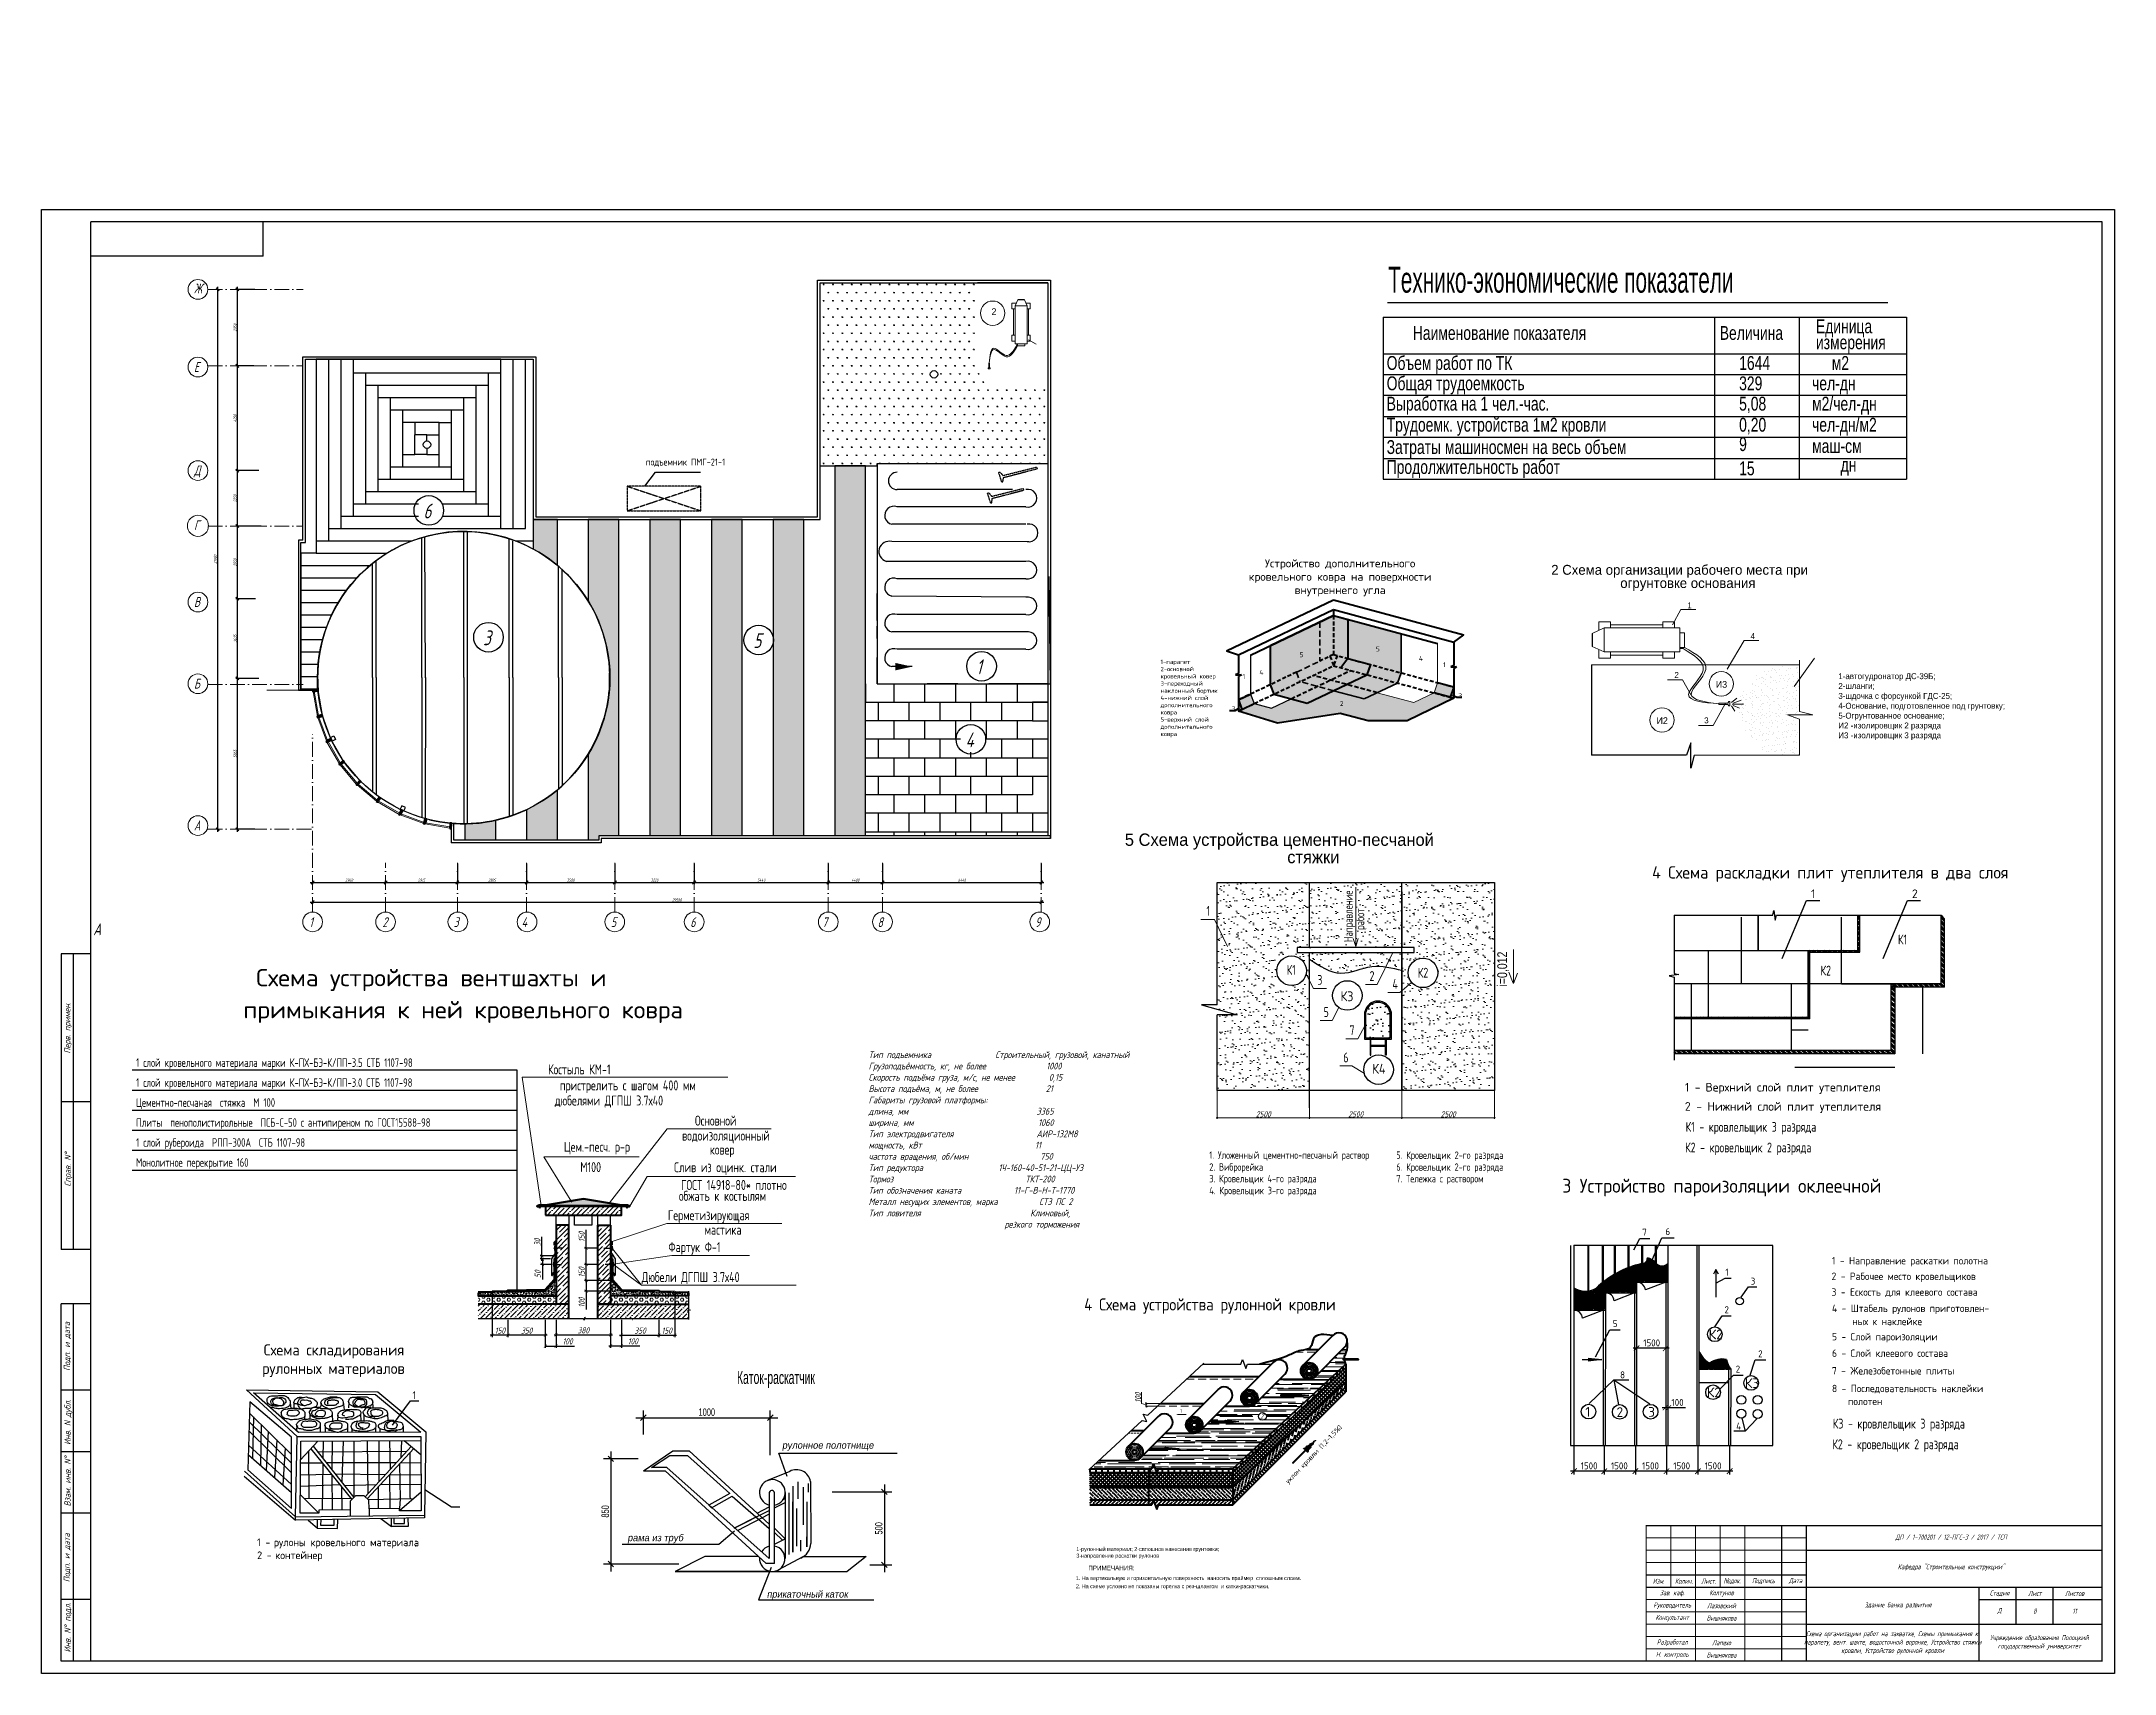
# Model space of a CAD drawing. Header units: millimetres. Extents: x 5763 to 12018931, y 39842 to 3600577.
# Drawn here: x 413810 to 582010, y 334201 to 466624 of the extents above; entities that cross this region are included whole.
import ezdxf
from ezdxf.enums import TextEntityAlignment as Align

# ---------------------------------------------------------------- set-up
doc = ezdxf.new("R2010")
doc.units = ezdxf.units.MM
for name, pattern in [('ACAD_ISO03W100', [30, 12, -18]), ('ACAD_ISO04W100', [30, 24, -3, 0, -3]), ('ACAD_ISO10W100', [18, 12, -3, 0, -3]), ('DASHED', [0.75, 0.5, -0.25]), ('gost6', [12, 8, -1.5, 1, -1.5]), ('HIDDEN', [9.525, 6.35, -3.175]), ('HIDDEN2', [4.7625, 3.175, -1.5875])]:
    doc.linetypes.add(name, pattern=pattern)
for name, color, linetype in [('!Форматы', 7, 'Continuous'), ('@Osi', 7, 'Continuous'), ('_Ramka_txt', 7, 'Continuous'), ('_Text', 7, 'Continuous'), ('A0-07', 3, 'Continuous'), ('KONTUR', 7, 'Continuous'), ('SERVкровля', 12, 'Continuous'), ('SHTRIX', 11, 'Continuous'), ('Архитектура', 7, 'Continuous'), ('надколонник', 7, 'Continuous'), ('обводка', 7, 'Continuous'), ('Размеры', 7, 'Continuous'), ('Элем. пром.зд.', 7, 'Continuous')]:
    doc.layers.add(name, color=color, linetype=linetype)
for name, color, linetype, lineweight in [('0.1 mm ISO', 7, 'Continuous', 9), ('0.4', 7, 'Continuous', 40), ('0.5 mm ISO', 7, 'Continuous', 50), ('1', 7, 'Continuous', 40), ('1надписи Наумов', 4, 'Continuous', 13), ('@0.15', 4, 'Continuous', 15), ('jiu', 7, 'Continuous', 25), ('Nadpisi', 52, 'Continuous', 13), ('Выноски', 133, 'Continuous', 25), ('МАР 0.3', 253, 'Continuous', 30), ('МАР 0.4 Штриховая', 245, 'HIDDEN2', 40), ('МАР 0.8', 7, 'Continuous', 80), ('МАР ОСЕВАЯ', 240, 'gost6', 30), ('Оси', 7, 'ACAD_ISO04W100', 15), ('оси и размер', 4, 'Continuous', 25), ('Основная', 7, 'Continuous', 30), ('Основной', 7, 'Continuous', 35), ('Сети', 7, 'Continuous', 50), ('Стены', 7, 'Continuous', 40), ('текст', 7, 'Continuous', 30), ('Фасад толст', 7, 'Continuous', 80), ('Фасад тонк', 7, 'Continuous', 30)]:
    doc.layers.add(name, color=color, linetype=linetype, lineweight=lineweight)
doc.styles.add('0001', font='romanc.shx', dxfattribs={"width": 0.68, "height": 3})
doc.styles.add('3', font='isocpeur.ttf', dxfattribs={"height": 7})
doc.styles.add('MStandart', font='romans.shx', dxfattribs={"width": 0.85, "height": 3})
doc.styles.add('PSTUDIO', font='pstudio.shx')
doc.styles.add('ROMANS', font='romans.shx', dxfattribs={"width": 0.7, "height": 3})
doc.styles.add('RUSSWIN', font='russwin.shx', dxfattribs={"width": 0.6})
doc.styles.add('RUSSWIN_0_75', font='russwin.shx', dxfattribs={"width": 0.75})
doc.styles.add('S', font='COMPLEX.SHX', dxfattribs={"height": 2.5})
doc.styles.get("Standard").update_dxf_attribs({"font": 'romans.shx', "width": 0.7, "oblique": 15, "height": 500})
doc.styles.add('style1', font='romans.shx', dxfattribs={"width": 0.7})
doc.styles.add('TXT0', font='txt', dxfattribs={"width": 0.8})
doc.styles.add('VSSP_ROMANS07', font='romans.shx', dxfattribs={"width": 0.7, "oblique": 15, "height": 250})
doc.styles.add('стиль1', font='romans.shx', dxfattribs={"width": 0.75, "oblique": 15, "height": 3.5})
doc.styles.add('Текстовый', font='romans.shx', dxfattribs={"height": 3.5})
doc.dimstyles.new('150 Dim_m', dxfattribs={"dimscale": 75, "dimtxt": 2.5, "dimasz": 1.5, "dimexe": 1, "dimexo": 0, "dimgap": 0.5, "dimtad": 1, "dimdec": 0, "dimlfac": 0.5, "dimtxsty": 'Standard', "dimblk": 'OBLIQUE', "dimcen": 1.5, "dimdle": 1, "dimclrd": 256, "dimclre": 256, "dimclrt": 7, "dimadec": 0, "dimazin": 0, "dimtfac": 1, "dimtdec": 0, "dimtmove": 1, "dimatfit": 3, "dimfxl": 1, "dimlwd": 9, "dimlwe": 9, "dimarcsym": 0})
doc.dimstyles.new('ISO-25', dxfattribs={"dimtxt": 500, "dimasz": 250, "dimexe": 150, "dimexo": 100, "dimgap": 125, "dimtad": 1, "dimtxsty": 'Standard', "dimblk": 'ARCHTICK', "dimcen": 25, "dimdle": 150, "dimadec": 0, "dimazin": 0, "dimtfac": 1, "dimtmove": 0, "dimatfit": 3, "dimfxl": 1, "dimarcsym": 0})
doc.dimstyles.get("Standard").update_dxf_attribs({"dimtxt": 0.18, "dimasz": 0.18, "dimexe": 0.18, "dimexo": 0.0625, "dimgap": 0.09, "dimtad": 0, "dimtih": 1, "dimtoh": 1, "dimdec": 4, "dimzin": 0, "dimdsep": 46, "dimtxsty": 'Standard', "dimcen": 0.09, "dimadec": 0, "dimazin": 0, "dimtfac": 1, "dimtdec": 4, "dimtofl": 0, "dimtmove": 0, "dimatfit": 3, "dimfxl": 1, "dimtolj": 1, "dimtzin": 0, "dimarcsym": 0})
doc.dimstyles.new('VSSP-100', dxfattribs={"dimscale": 100, "dimtxt": 2.5, "dimasz": 2.5, "dimexe": 1.25, "dimexo": 0.625, "dimtad": 1, "dimdec": 0, "dimrnd": 0.001, "dimzin": 1, "dimtxsty": 'VSSP_ROMANS07', "dimblk": 'OBLIQUE', "dimcen": 2.5, "dimdle": 2, "dimaunit": 1, "dimadec": 3, "dimazin": 2, "dimtfac": 1, "dimtdec": 0, "dimtix": 1, "dimtmove": 2, "dimatfit": 3, "dimldrblk": 'OBLIQUE', "dimfxl": 1.25, "dimtolj": 1, "dimtzin": 0, "dimarcsym": 0})
doc.dimstyles.new('проба STANDARD1', dxfattribs={"dimscale": 200, "dimtxt": 2.3, "dimasz": 1.5, "dimexe": 2, "dimexo": 3, "dimgap": 0.5, "dimtad": 3, "dimdec": 0, "dimrnd": 2, "dimzin": 0, "dimdsep": 46, "dimtxsty": 'RUSSWIN', "dimblk": 'OBLIQUE', "dimblk1": 'OBLIQUE', "dimcen": 0, "dimdle": 2, "dimadec": 0, "dimazin": 0, "dimtfac": 1, "dimtdec": 0, "dimtix": 1, "dimtofl": 0, "dimtmove": 1, "dimatfit": 3, "dimldrblk": 'OBLIQUE', "dimfxl": 1, "dimtolj": 1, "dimtzin": 0, "dimarcsym": 0})
pattern_1 = [(45, (316436.32, 355941.27), (146.1905, 536.03184), [689.1486, -137.8297, 0, -137.8297])]
pattern_2 = [(0, (309836.86, 354621.37), (0, 238.72803), [137.8297, -275.65945]), (120, (309836.86, 354621.37), (-206.74454, -119.364), [137.8297, -275.65945]), (60, (309974.68, 354621.37), (-206.74454, 119.364), [137.8297, -275.65945])]
pattern_3 = [(130, (596796.85, 339959.64), (-316.3523, -27.67723), [33.0791, -363.8705]), (185, (596796.85, 339959.64), (61.197, 331.7579), [26.4633, -291.0964]), (79.549, (596770.5, 339957.34), (-255.1565, 304.0792), [28.1129, -309.24215]), (133.8158, (596796.85, 340047.86), (-470.7118, -73.0039), [49.6187, -545.8057]), (83.3644, (596757.62, 340041.77), (-412.2376, 429.639), [42.1694, -463.8632]), (188.816, (596796.85, 340047.86), (-412.2383, 429.6383), [39.695, -436.6446]), (159, (596752.75, 340025.8), (-263.26976, -177.5777), [33.0791, -363.8705]), (214, (596752.75, 340025.8), (-107.31536, 319.8309), [26.4633, -291.0964]), (108.5486, (596730.8, 340011), (-370.5844, 142.2539), [28.1129, -309.24215]), (142.5, (596796.85, 339959.64), (-5.36317, 146.82454), [0, -287.56794, 0, -295.50693, 0, -292.19902]), (172.5, (596796.85, 339959.64), (-116.02817, 173.9573), [0, -168.48306, 0, -280.95211, 0, -111.36642]), (212.5, (596895.21, 339959.64), (-235.44459, -9.94761), [0, -110.26378, 0, -344.023, 0, -456.49205]), (222.5, (596939.31, 339959.64), (-257.21707, 44.1515), [0, -143.3429, 0, -228.46655, 0, -324.17552])]
pattern_4 = [(50, (318757.8, 339959.64), (316.3523, -27.67723), [33.0791, -363.8705]), (355, (318757.8, 339959.64), (-61.197, 331.7579), [26.4633, -291.0964]), (100.451, (318784.16, 339957.34), (255.1565, 304.0792), [28.1129, -309.24215]), (46.1842, (318757.8, 340047.86), (470.7118, -73.0039), [49.6187, -545.8057]), (96.6356, (318797, 340041.77), (412.2376, 429.639), [42.1694, -463.8632]), (351.184, (318757.8, 340047.86), (412.2383, 429.6383), [39.695, -436.6446]), (21, (318801.9, 340025.8), (263.26976, -177.5777), [33.0791, -363.8705]), (326, (318801.9, 340025.8), (107.31536, 319.8309), [26.4633, -291.0964]), (71.4514, (318823.84, 340011), (370.5844, 142.2539), [28.1129, -309.24215]), (37.5, (318757.8, 339959.64), (5.36317, 146.82454), [0, -287.56794, 0, -295.50693, 0, -292.19902]), (7.5, (318757.8, 339959.64), (116.02817, 173.9573), [0, -168.48306, 0, -280.95211, 0, -111.36642]), (327.5, (318659.44, 339959.64), (235.44459, -9.94761), [0, -110.26378, 0, -344.023, 0, -456.49205]), (317.5, (318615.34, 339959.64), (257.21707, 44.1515), [0, -143.3429, 0, -228.46655, 0, -324.17552])]
pattern_5 = [(135, (197700.73, 105955.6), (-157.15448, -157.15448), []), (225, (197700.73, 105955.6), (157.15448, -157.15448), [])]
pattern_6 = [(0, (197700.73, 105955.6), (0, 488.95), [355.6, -133.35]), (90, (197700.73, 105955.6), (-488.95, 3e-14), [355.6, -133.35])]
pattern_7 = [(90, (197700.73, 105955.6), (-488.95, 3e-14), [355.6, -133.35]), (180, (197700.73, 105955.6), (-6e-14, -488.95), [355.6, -133.35])]

msp = doc.modelspace()

# ---------------------------------------------------------------- texts
at = {"color": 7, "lineweight": 18, "ltscale": 0.5}
for s, height, style, width, p in [('подъемник ПМГ-21-1', 560, 'style1', 0.7, (462849.56515, 432217.89743)), ('К1 ', 800, 'style1', 0.7, (564440.31104, 393366.38304)), ('К2 ', 800, 'style1', 0.7, (558159.49015, 390837.52735)), ('К1 - кровлельщик 3 разряда', 800, 'style1', 0.7, (547211.57331, 378158.06853)), ('К2 - кровельщик 2 разряда', 800, 'style1', 0.7, (547171.41492, 376483.89824)), ('4 Схема устройства рулонной кровли', 980, 'MStandart', 0.85, (498415.14662, 363660.21222)), ('К3 - кровлельщик 3 разряда', 800, 'style1', 0.7, (559154.05056, 354079.10826)), ('К2 - кровельщик 2 разряда', 800, 'style1', 0.7, (559113.89217, 352404.93797))]:
    msp.add_text(s, height=height, dxfattribs=dict(at, style=style, width=width)).set_placement(p)
for s, height, style, p in [('2 Схема организации рабочего места при', 800, 'PSTUDIO', (536304.10063, 423353.60249)), ('огрунтовке основания', 800, 'PSTUDIO', (541907.84361, 422278.84327)), ('5 Схема устройства цементно-песчаной ', 1000, 'PSTUDIO', (501708.45013, 401358.33678)), ('стяжки', 1000, 'PSTUDIO', (514888.12816, 399948.56826)), ('Схема устройства вентшахты и', 1400, 'MStandart', (431229.81151, 389963.12678)), ('примыкания к ней кровельного ковра', 1400, 'MStandart', (430194.33989, 387364.67475))]:
    msp.add_text(s, height=height, dxfattribs=dict(at, style=style)).set_placement(p)
at = {"color": 7, "lineweight": 18, "ltscale": 0.5, "style": 'style1', "width": 0.7}
for s, p in [('Направление', (520195.8314, 393542.61656)), ('работ', (521140.25602, 394546.66693))]:
    msp.add_text(s, height=700, rotation=90, dxfattribs=at).set_placement(p)
at = {"ltscale": 100, "style": 'ROMANS', "width": 0.7}
for s, p in [('1 слой кровельного материала марки К-ПХ-БЭ-К/ПП-3.5 СТБ 1107-98', (421487.9644, 383423.27479)), ('1 слой кровельного материала марки К-ПХ-БЭ-К/ПП-3.0 СТБ 1107-98', (421487.9644, 381802.59979)), ('Цементно-песчаная  стяжка  М 100', (421487.9644, 380181.92479)), ('Плиты  пенополистирольные  ПСБ-С-50 с антипиреном по ГОСТ15588-98', (421487.9644, 378561.24979)), ('1 слой рубероида  РПП-300А  СТБ 1107-98', (421487.9644, 376940.57479)), ('Монолитное перекрытие 160', (421487.9644, 375319.89979))]:
    msp.add_text(s, height=694.575, dxfattribs=at).set_placement(p)
at = {"color": 7, "lineweight": 18, "style": 'ROMANS', "width": 0.7}
for s, p in [('Костыль КМ-1', (457445.71886, 382816.5465)), ('пристрелить с шагом 400 мм', (461389.96539, 381516.12472)), ('дюбелями ДГПШ 3.7х40', (459852.26484, 380288.8054)), ('Основной', (468517.87485, 378659.34804)), ('Цем.-песч. р-р', (458879.5046, 376532.20477)), ('водоизоляционный', (469348.81156, 377441.69626)), ('ковер', (469037.60235, 376308.17902)), ('М100', (458371.62016, 374885.74887)), ('Слив из оцинк. стали', (469298.65129, 374876.93621)), ('ГОСТ 14918-80* плотно', (469987.12871, 373437.08513)), ('обжать к костылям', (469068.72534, 372551.57159))]:
    msp.add_text(s, height=810.3375, dxfattribs=at).set_placement(p, align=Align.CENTER)
at = {"color": 7, "ltscale": 0.5, "style": 'style1', "width": 0.7}
for s, p in [('1. Уложенный цементно-песчаный раствор', (508564.02149, 375967.0968)), ('2. Виброрейка', (508564.02149, 374998.52817)), ('5. Кровельщик 2-го разряда', (523734.36116, 375960.59001)), ('6. Кровельщик 2-го разряда', (523734.36116, 374992.02138)), ('3. Кровельщик 4-го разряда', (508564.02149, 374058.67317)), ('4. Кровельщик 3-го разряда', (508564.02149, 373090.10454)), ('7. Тележка с раствором', (523734.36116, 374052.16637))]:
    msp.add_text(s, height=600, dxfattribs=at).set_placement(p)
at = {"color": 7, "lineweight": 18, "style": 'ROMANS', "width": 0.7}
for s, p in [('Герметизирующая', (464637.28966, 370984.67293)), ('мастика', (467614.23584, 369801.2878)), ('Фартук Ф-1', (464679.49238, 368398.59024)), ('Дюбели ДГПШ 3.7х40 ', (462512.94094, 365963.12421))]:
    msp.add_text(s, height=810.3375, dxfattribs=at).set_placement(p)
at = {"color": 7, "linetype": 'ByBlock', "lineweight": 25, "width": 0.9}
for s, p in [('7', (543693.76944, 369729.49217)), ('6', (545570.26944, 369781.24217)), ('1', (550437.01944, 366482.74217)), ('3', (552491.26944, 365755.99217)), ('2', (550367.26944, 363436.24217)), ('5', (541304.26944, 362311.24217)), ('2', (553094.26944, 359860.99217)), ('8', (541893.54428, 358154.47049)), ('2', (551271.76944, 358621.24217)), ('4', (551314.51944, 353990.74217))]:
    msp.add_text(s, height=562.5, dxfattribs=at).set_placement(p)
at = {"color": 0, "style": '0001', "width": 0.68}
msp.add_text('1', height=283.5, dxfattribs=at).set_placement((506214.29302, 355371.19649))
at = {"insert": (523073.39289, 448341.74499), "char_height": 2100, "width": 42907.345306, "attachment_point": 1, "style": 'RUSSWIN'}
msp.add_mtext('Технико-экономические показатели', dxfattribs=at)
at = {"color": 0, "lineweight": 0, "char_height": 540, "width": 31724.8938561, "attachment_point": 1, "style": 'PSTUDIO'}
for s, insert in [('2', (490890.91719, 444975.19034)), ('И3', (549657.33667, 414728.18146)), ('И2', (544847.14216, 411792.80684))]:
    msp.add_mtext(s, dxfattribs=dict(at, insert=insert))
at = {"char_height": 1200, "attachment_point": 1}
for s, insert in [('6', (444801.47608, 429126.28897)), ('3', (449644.17747, 418834.84792)), ('5', (471566.74058, 418610.11091)), ('1', (489652.25114, 416479.9122)), ('4', (488782.88933, 410554.84402))]:
    msp.add_mtext_dynamic_manual_height_columns(s, width=1227.9810389, gutter_width=12.5, heights=[0], dxfattribs=dict(at, insert=insert))
at = {"insert": (480920.21249, 384683.66324), "char_height": 550, "width": 24896.0469677, "attachment_point": 1}
msp.add_mtext('Тип подъемника                 Строительный, грузовой, канатный\\PГрузоподъ{\\fArial|b0|i0|c204|p34;ё}мность, кг, не более                1000\\PСкорость подъ{\\fArial|b0|i0|c204|p34;ё}ма груза, м/с, не менее         0,15\\PВысота подъ{\\fArial|b0|i0|c204|p34;ё}ма, м, не более                  21\\PГабариты грузовой платформы:\\Pдлина, мм                                  3365\\Pширина, мм                                 1060\\PТип электродвигателя                      АИР-132М8\\Pмощность, кВт                              11\\Pчастота вращения, об/мин                   750\\PТип редуктора                    1Ч-160-40-51-21-ЦЦ-УЗ\\PТормоз                                   ТКТ-200\\PТип обозначения каната              11-Г-В-Н-Т-1770\\PМеталл несущих элементов, марка           СТЗ ПС 2\\PТип ловителя                             Клиновый,\\P                                    резкого торможения', dxfattribs=at)
at = {"layer": '0.1 mm ISO', "char_height": 350, "attachment_point": 5}
for s, insert, width in [('{\\H1.1667x;ДП / 1-700201 / 12-ПГС-3 / 2017 / ТСП}', (568753.64712, 345233.43701), 11562.7888544), ('{\\H1.1667x;Кафедра "Строительные конструкции"}', (568753.64712, 342812.41647), 11562.7888544), ('{\\H1.1667x;Изм.}', (545020.90999, 341703.50943), 2090.5914226), ('{\\H1.1667x;Колич.}', (547072.01683, 341703.50943), 2090.5914226), ('{\\H1.1667x;Лист.}', (549073.10064, 341703.50943), 2090.5914226), ('\\pxi-0.01,l0.02,t0.02;{\\fArial|b0|i0|c204|p34;\\H1.1667x;№\\Fromans|c204;док.}', (550983.09602, 341703.50943), 2745.4120536), ('{\\H1.1667x;Подпись}', (553525.5062, 341703.50943), 2090.5914226), ('{\\H1.1667x;Дата}', (556126.91239, 341703.50943), 2090.5914226), ('{\\H1.1667x;Руководитель}', (546123.48062, 339703.50943), 3852.890999), ('{\\H1.1667x;Зав. каф.}', (546123.48062, 340703.50943), 3852.890999), ('{\\H1.1667x;Лазовский}', (550123.48062, 339703.50943), 3852.890999), ('{\\H1.1667x;Колтунов }', (550123.48062, 340703.50943), 3852.890999), ('{\\H1.1667x;Здание банка развития}', (564431.41016, 339722.62653), 7400.7293886), ('{\\H1.1667x;Стадия}', (572677.55221, 340703.50943), 2090.5914226), ('{\\H1.1667x;Лист}', (575544.594, 340703.50943), 2090.5914226), ('{\\H1.1667x;Листов}', (578770.01332, 340703.50943), 2416.389182), ('{\\H1.1667x;Консультант}', (546123.48062, 338703.50943), 3852.890999), ('{\\H1.1667x;Вишнякова}', (550123.48062, 338703.50943), 3852.890999), ('{\\H1.1667x;Д}', (572677.55221, 339270.00269), 1023.0485804), ('\\pxqc;{\\H1.1667x;8}', (575544.594, 339270.00269), 622.7292292), ('\\pxqc;{\\H1.1667x;11}', (578770.01332, 339270.00269), 1148.6866642), ('{\\H1.1667x;Разработал}', (546123.48062, 336703.50943), 3852.890999), ('{\\H1.1667x;Лапехо}', (550123.48062, 336703.50943), 3852.890999), ('{\\H1.1667x;Схема организации работ на захватке, Схемы примыкания к: парапету, вент. шахте, водосточной воронке, Устройство стяжки кровли, Устройство рулонной кровли}', (564010.23619, 336701.2019), 14000), ('{\\H1.1667x;Учреждение образования Полоцкий государственный университет}', (575911.75286, 336722.62653), 8371.8751639), ('{\\H1.1667x;Н. контроль}', (546123.48062, 335703.50943), 3852.890999), ('{\\H1.1667x;Вишнякова}', (550123.48062, 335703.50943), 3852.890999)]:
    msp.add_mtext(s, dxfattribs=dict(at, insert=insert, width=width))
at = {"layer": '0.4', "color": 7, "linetype": 'ByBlock', "lineweight": 25, "width": 0.9}
for s, height, p in [('4 Схема раскладки плит утеплителя в два слоя', 1000, (544493.11174, 398704.3837)), ('3 Устройство пароизоляции оклеечной ', 1125, (537199.06918, 373217.59686)), ('2 - Рабочее место кровельщиков ', 600, (559051.02563, 366133.10809)), ('1 - Направление раскатки полотна  ', 600, (559083.02982, 367397.66363)), ('3 - Ескость для клеевого состава', 600, (559051.02563, 364852.10809)), ('4 - Штабель рулонов приготовлен-', 600, (559083.02982, 363533.66363)), ('5 - Слой пароизоляции', 600, (559083.02982, 361228.16363)), (' ных к наклейке', 600, (560372.10599, 362465.73546)), ('Схема складирования', 900, (431838.93467, 360008.28817)), ('6 - Слой клеевого состава', 600, (559083.02982, 359893.16363)), ('рулонных материалов', 900, (431717.43467, 358508.28817)), ('7 - Железобетонные плиты', 600, (559083.02982, 358462.16363)), ('8 - Последовательность наклейки ', 600, (559083.02982, 357029.66363)), ('полотен', 600, (560390.10599, 355982.73546))]:
    msp.add_text(s, height=height, dxfattribs=at).set_placement(p)
at = {"layer": '1надписи Наумов', "style": 'RUSSWIN_0_75', "width": 0.75}
for s, p in [('Единица', (557779.69815, 442945.38618)), ('Наименование показателя', (525073.14642, 442410.93319)), ('Величина', (549979.38928, 442410.93319)), ('измерения', (557779.69815, 441651.7902)), ('Объем работ по ТК', (522954.83158, 439973.65603)), ('1644', (551552.21878, 439973.65603)), ('м2', (559065.47, 439973.65603)), ('Общая трудоемкость', (522954.83158, 438323.65603)), ('329', (551552.21878, 438323.65603)), ('чел-дн', (557470.25984, 438323.65603)), ('Выработка на 1 чел.-час.', (522954.83158, 436673.65603)), ('5,08', (551552.21878, 436673.65603)), ('м2/чел-дн', (557470.25984, 436673.65603)), ('Трудоемк. устройства 1м2 кровли', (522954.83158, 434963.65603)), ('0,20', (551552.21878, 434963.65603)), ('чел-дн/м2', (557470.25984, 434963.65603)), ('Затраты машиносмен на весь объем', (522954.83158, 433151.80037)), ('9', (551552.21878, 433391.8157)), ('маш-см', (557470.25984, 433235.51043)), ('Продолжительность работ', (522954.83158, 431534.87867)), ('15', (551552.21878, 431425.28217)), ('дн', (559788.94827, 431723.35689))]:
    msp.add_text(s, height=1125, dxfattribs=at).set_placement(p)
at = {"layer": '_Ramka_txt', "color": 0, "lineweight": 15, "style": 'PSTUDIO'}
for s, p in [('1', (547359.34043, 420633.75499)), ('4', (552481.04588, 418137.30231)), ('2', (546298.69523, 414982.1924)), ('3', (548719.58955, 411299.46128))]:
    msp.add_text(s, height=480, dxfattribs=at).set_placement(p)
at = {"layer": '_Text', "color": 0, "insert": (559603.17655, 415363.78476), "char_height": 480, "width": 26395.0911029, "attachment_point": 1, "style": 'PSTUDIO'}
msp.add_mtext('1-aвтогудронатор ДС-39Б;\\P2-шланги;\\P3-шдочка с форсункой ГДС-25;\\P4-Основание, подготовленное под грунтовку;\\P5-Огрунтованное основание;\\PИ2 -изолировщик 2 разряда \\PИ3 -изолировщик 3 разряда', dxfattribs=at)
at = {"layer": 'A0-07', "color": 0, "lineweight": 20, "style": 'S'}
msp.add_text('уклон кровли (1,2-1,5%)', height=387.828, rotation=46.148144711, dxfattribs=at).set_placement((514968.69053, 349574.32192))
at = {"layer": 'A0-07', "color": 0, "lineweight": 15, "style": 'PSTUDIO'}
for s, p in [('3-направление раскатки рулонов', (497773.74175, 343611.07651)), ('1-рулонный материал; 2-сплошное нанесение грунтовки;', (497773.74175, 344144.23134)), ('2. На схеме условно не показаны горелка с рез-шлангом  и катки-раскатчики.', (497737.49624, 341127.1271)), ('1. На вертикальную и горизонтальную поверхность  наносить праймер  сплошным слоем.', (497737.49624, 341783.15816))]:
    msp.add_text(s, height=315, dxfattribs=at).set_placement(p)
at = {"layer": 'A0-07', "color": 0, "lineweight": 20, "style": 'PSTUDIO'}
msp.add_text('ПРИМЕЧАНИЯ:', height=367.5, dxfattribs=at).set_placement((498749.45013, 342584.72677))
at = {"layer": 'jiu', "color": 7, "char_height": 390, "width": 190.1219438, "attachment_point": 1, "style": 'Текстовый'}
for s, insert in [('5', (522082.579, 417524.21031)), ('4', (512628.52889, 415634.80053)), ('5', (515881.85851, 417054.47582)), ('4', (525568.72889, 416758.00053)), ('1', (527527.70271, 416242.25558)), ('1', (511255.69439, 415289.48548)), ('3', (510374.32889, 412702.00053)), ('2', (519157.12889, 413099.80053)), ('3', (528768.31738, 413730.75019))]:
    msp.add_mtext(s, dxfattribs=dict(at, insert=insert))
at = {"layer": 'SERVкровля', "color": 7, "lineweight": 18, "ltscale": 0.01, "insert": (532875.16499, 392777.05011), "char_height": 800, "attachment_point": 9, "rotation": 90, "style": 'TXT0'}
msp.add_mtext('i=0,012', dxfattribs=at)
at = {"layer": 'SHTRIX', "color": 0, "linetype": 'Continuous', "insert": (512709.33277, 355293.50558), "char_height": 420, "width": 262.5, "attachment_point": 1}
msp.add_mtext('2', dxfattribs=at)
at = {"layer": 'Архитектура', "color": 7, "lineweight": 20, "style": 'VSSP_ROMANS07', "oblique": 15, "width": 0.7}
for s, height, p in [('Ж', 800, (426183.80384, 446181.00317)), ('Е', 800, (426183.80384, 439817.60256)), ('Д', 800, (426183.80384, 431417.60256)), ('Г', 800, (426183.80384, 426978.1347)), ('Б', 800, (426183.80384, 414118.16264)), ('А', 800, (426183.80384, 402617.60256)), ('А', 800, (426183.80384, 402617.60256)), ('1', 800, (435532.64006, 394766.41587)), ('2', 800, (441474.09473, 394766.41587)), ('3', 800, (447250.29557, 394766.41587)), ('4', 800, (452765.75696, 394766.41587)), ('5', 800, (460006.92465, 394766.41587)), ('6', 800, (466448.92311, 394766.41587)), ('7', 800, (477150.44327, 394766.41587)), ('8', 800, (481641.63634, 394766.41587)), ('9', 800, (494430.47004, 394766.41587)), ('А', 960, (418007.76371, 394105.62482))]:
    msp.add_text(s, height=height, dxfattribs=at).set_placement(p)
at = {"layer": 'Архитектура', "lineweight": 20, "style": 'VSSP_ROMANS07', "oblique": 15, "width": 0.7}
msp.add_text('В', height=800, dxfattribs=at).set_placement((426183.84989, 420747.60256))
at = {"layer": 'Выноски', "color": 7, "linetype": 'ByBlock', "lineweight": 25, "width": 0.9}
for s, p in [('1', (443912.36027, 356477.08641)), ('1 - ', (431308.82948, 344531.33178)), ('рулоны кровельного материала', (432669.62948, 344531.33178)), (';', (444066.32948, 344531.33178)), ('2 - ', (431308.82948, 343481.33178)), ('контейнер', (432783.02948, 343481.33178))]:
    msp.add_text(s, height=630, dxfattribs=at).set_placement(p)
at = {"layer": 'МАР 0.8', "linetype": 'ByBlock', "lineweight": 25, "style": '3'}
for s, height, p in [('1', 700, (557381.65327, 397121.16435)), ('2', 700, (565569.95335, 397121.16435)), ('1 - ', 700, (547147.12924, 381423.4245)), ('Верхний слой плит утеплителя', 700, (548827.12924, 381423.4245)), ('2 - ', 700.02954, (547147.12628, 379865.74888)), ('Нижний слой плит утеплителя', 700.02954, (548967.20309, 379865.74888)), ('К2', 787.5, (549081.35943, 361317.09008)), ('К2', 787.5, (548937.78859, 356618.81372)), ('К3', 787.5, (552024.35943, 357366.09008)), ('1', 787.5, (539078.45653, 355044.09008)), ('2', 787.5, (541607.45653, 355021.59008)), ('3', 787.5, (544167.95653, 355032.84008))]:
    msp.add_text(s, height=height, dxfattribs=at).set_placement(p)
at = {"layer": 'МАР ОСЕВАЯ', "color": 7, "linetype": 'ByBlock', "lineweight": 25, "width": 0.9}
msp.add_text('1200', height=0.03, rotation=90, dxfattribs=at).set_placement((566455.08373, 387182.52462))
for s, p in [('300', (556468.87872, 386423.31851)), ('1800', (560126.71475, 383412.06713))]:
    msp.add_text(s, height=0.03, dxfattribs=at).set_placement(p)
at = {"layer": 'обводка', "linetype": 'ByBlock', "lineweight": 18, "ltscale": 0.5, "char_height": 800, "attachment_point": 1, "style": 'style1'}
for s, insert, width in [('{\\Fromans.shx|c204;1}', (508331.79708, 396478.46066), 1385.4969519), ('{\\Fromans.shx|c204;3}', (517324.44829, 390879.76071), 2358.9726695), ('{\\Fromans.shx|c204;2}', (521563.70166, 391195.70904), 1363.5064091), ('{\\Fromans.shx|c204;4}', (523424.99173, 390554.01762), 1338.8675874), ('{\\Fromans.shx|c204;5}', (517839.56689, 388269.50605), 1413.03739), ('{\\Fromans.shx|c204;7}', (519939.14806, 386795.58589), 1413.03739), ('{\\Fromans.shx|c204;6}', (519436.01786, 384586.19017), 1413.03739)]:
    msp.add_mtext(s, dxfattribs=dict(at, insert=insert, width=width))
at = {"layer": 'обводка', "linetype": 'ByBlock', "lineweight": 25, "ltscale": 0.5, "char_height": 800, "width": 1741.4571838, "attachment_point": 1}
for s, insert, style in [('{\\Fromans.shx|c204;К1}', (514843.99673, 391691.68476), 'style1'), ('{\\Fromans.shx|c204;К2}', (525484.17869, 391466.4458), 'style1'), ('{\\Fromans.shx|c204;К3}', (519212.77904, 389551.2823), 'MStandart'), ('{\\Fromans.shx|c204;К4}', (521783.20825, 383671.91987), 'MStandart')]:
    msp.add_mtext(s, dxfattribs=dict(at, insert=insert, style=style))
at = {"layer": 'оси и размер', "color": 7, "lineweight": 25, "insert": (504609.1023, 416466.94122), "char_height": 351, "width": 5502.9167514, "attachment_point": 1, "style": 'Текстовый'}
msp.add_mtext('1-парапет\\P2-основной кровельный ковер\\P3-переходный наклонный бортик\\P4-нижний слой дополнительного ковра\\P5-верхний слой дополнительного ковра', dxfattribs=at)
at = {"layer": 'Размеры', "linetype": 'ByBlock', "lineweight": 25, "ltscale": 0.8, "width": 0.9}
for s, p in [('1500', (543769.70653, 360748.31805)), ('100', (546061.78132, 355916.13833)), ('1500', (538692.3257, 350772.46028)), ('1500', (541146.38602, 350771.7706)), ('1500', (543676.0757, 350771.08092)), ('1500', (546202.8257, 350770.39124)), ('1500', (548749.31698, 350769.70156))]:
    msp.add_text(s, height=562.5, dxfattribs=at).set_placement(p)
at = {"layer": 'текст', "style": 'стиль1', "oblique": 15, "width": 0.75}
for s, p in [('Перв. примен.', (416160.81845, 384503.7029)), ('Справ. N%%d', (416191.8326, 373726.68644)), ('Подп. и дата', (416124.98837, 358755.27883)), ('Инв. N дубл.', (416173.91504, 352750.30013)), ('Взам. инв. N%%d', (416173.91504, 347764.84693)), ('Подп. и дата', (416114.94391, 341607.93143)), ('Инв. N%%d подл.', (416173.91504, 335914.6889))]:
    msp.add_text(s, height=500, rotation=90, dxfattribs=at).set_placement(p)
at = {"layer": 'Элем. пром.зд.', "color": 7, "ltscale": 100, "insert": (519175.36309, 423106.91934), "char_height": 650, "width": 18661.0598882, "attachment_point": 5, "style": 'Текстовый'}
msp.add_mtext('Устройство дополнительного кровельного ковра на поверхности внутреннего угла', dxfattribs=at)

# ---------------------------------------------------------------- blocks, each defined once
blk = doc.blocks.new('_ArchTick')
at = {"color": 0, "linetype": 'ByBlock', "const_width": 0.15}
blk.add_lwpolyline([(-0.5, -0.5), (0.5, 0.5)], dxfattribs=at)
blk = doc.blocks.new('*D21')
at = {"layer": 'Defpoints', "color": 0, "transparency": 16777216}
for p in [(455563, 361673), (459991, 361673), (459991, 361673)]:
    blk.add_point(p, dxfattribs=at)
at = {"layer": 'Размеры', "color": 0, "lineweight": -2, "transparency": 16777216}
for p, q in [((455413, 361673), (460141, 361673)), ((455563, 361773), (455563, 361823)), ((459991, 361773), (459991, 361823))]:
    blk.add_line(p, q, dxfattribs=at)
at = {"layer": 'Размеры', "color": 0, "lineweight": -2, "transparency": 16777216, "xscale": 250, "yscale": 250, "zscale": 250, "rotation": 180}
blk.add_blockref('_ArchTick', (455563, 361673), dxfattribs=at)
at = {"layer": 'Размеры', "color": 0, "lineweight": -2, "transparency": 16777216, "xscale": 250, "yscale": 250, "zscale": 250}
blk.add_blockref('_ArchTick', (459991, 361673), dxfattribs=at)
at = {"layer": 'Размеры', "color": 0, "lineweight": 18, "transparency": 16777216, "insert": (457777, 362048), "char_height": 500, "attachment_point": 5}
blk.add_mtext('380', dxfattribs=at)
blk = doc.blocks.new('*D22')
at = {"color": 0, "lineweight": -2, "transparency": 16777216}
for p, q in [((454692, 362893), (454692, 360624)), ((455563, 362893), (455563, 360624)), ((454692, 360774), (455713, 360774)), ((455563, 360774), (457049, 360774))]:
    blk.add_line(p, q, dxfattribs=at)
at = {"layer": 'Defpoints', "color": 0, "transparency": 16777216}
for p in [(454692, 362993), (455563, 362993), (454692, 360774)]:
    blk.add_point(p, dxfattribs=at)
at = {"color": 0, "lineweight": -2, "transparency": 16777216, "xscale": 250, "yscale": 250, "zscale": 250, "rotation": 180}
blk.add_blockref('_ArchTick', (454692, 360774), dxfattribs=at)
at = {"color": 0, "lineweight": -2, "transparency": 16777216, "xscale": 250, "yscale": 250, "zscale": 250}
blk.add_blockref('_ArchTick', (455563, 360774), dxfattribs=at)
at = {"color": 0, "lineweight": 18, "transparency": 16777216, "insert": (456494, 361149), "char_height": 500, "attachment_point": 5}
blk.add_mtext('100', dxfattribs=at)
blk = doc.blocks.new('*D23')
at = {"color": 0, "lineweight": -2, "transparency": 16777216}
for p, q in [((450367, 365115), (450367, 361501)), ((451803, 361651), (450217, 361651)), ((451653, 361573), (451653, 361501))]:
    blk.add_line(p, q, dxfattribs=at)
at = {"layer": 'Defpoints', "color": 0, "transparency": 16777216}
for p in [(450367, 365215), (450367, 361651), (451653, 361673)]:
    blk.add_point(p, dxfattribs=at)
at = {"color": 0, "lineweight": -2, "transparency": 16777216, "xscale": 250, "yscale": 250, "zscale": 250, "rotation": 180}
blk.add_blockref('_ArchTick', (450367, 361651), dxfattribs=at)
at = {"color": 0, "lineweight": -2, "transparency": 16777216, "xscale": 250, "yscale": 250, "zscale": 250}
blk.add_blockref('_ArchTick', (451653, 361651), dxfattribs=at)
at = {"color": 0, "lineweight": 18, "transparency": 16777216, "insert": (451010, 362026), "char_height": 500, "attachment_point": 5}
blk.add_mtext('150', dxfattribs=at)
blk = doc.blocks.new('*D24')
at = {"color": 0, "lineweight": -2, "transparency": 16777216}
for p, q in [((454842, 361651), (451503, 361651)), ((451653, 362893), (451653, 361501)), ((454692, 362893), (454692, 361501))]:
    blk.add_line(p, q, dxfattribs=at)
at = {"layer": 'Defpoints', "color": 0, "transparency": 16777216}
for p in [(451653, 362993), (451653, 361651), (454692, 362993)]:
    blk.add_point(p, dxfattribs=at)
at = {"color": 0, "lineweight": -2, "transparency": 16777216, "xscale": 250, "yscale": 250, "zscale": 250, "rotation": 180}
blk.add_blockref('_ArchTick', (451653, 361651), dxfattribs=at)
at = {"color": 0, "lineweight": -2, "transparency": 16777216, "xscale": 250, "yscale": 250, "zscale": 250}
blk.add_blockref('_ArchTick', (454692, 361651), dxfattribs=at)
at = {"color": 0, "lineweight": 18, "transparency": 16777216, "insert": (453173, 362026), "char_height": 500, "attachment_point": 5}
blk.add_mtext('350', dxfattribs=at)
blk = doc.blocks.new('*D25')
at = {"color": 0, "lineweight": -2, "transparency": 16777216}
for p, q in [((454421, 368097), (454421, 369629)), ((455377, 368097), (454271, 368097)), ((455099, 367837), (454271, 367837)), ((454421, 367687), (454421, 368097))]:
    blk.add_line(p, q, dxfattribs=at)
at = {"layer": 'Defpoints', "color": 0, "transparency": 16777216}
for p in [(454421, 368097), (455199, 367837), (455477, 368097)]:
    blk.add_point(p, dxfattribs=at)
at = {"color": 0, "lineweight": -2, "transparency": 16777216, "xscale": 250, "yscale": 250, "zscale": 250}
for p, rotation in [((454421, 368097), 90), ((454421, 367837), 270)]:
    blk.add_blockref('_ArchTick', p, dxfattribs=dict(at, rotation=rotation))
at = {"color": 0, "lineweight": 18, "transparency": 16777216, "insert": (454046, 369187), "char_height": 500, "attachment_point": 5, "rotation": 90}
blk.add_mtext('30', dxfattribs=at)
blk = doc.blocks.new('*D26')
at = {"color": 0, "lineweight": -2, "transparency": 16777216}
for p, q in [((455099, 367837), (454303, 367837)), ((455215, 367403), (454303, 367403)), ((454453, 367837), (454453, 367253)), ((454453, 367403), (454453, 366161))]:
    blk.add_line(p, q, dxfattribs=at)
at = {"layer": 'Defpoints', "color": 0, "transparency": 16777216}
for p in [(454453, 367837), (455199, 367837), (455315, 367403)]:
    blk.add_point(p, dxfattribs=at)
at = {"color": 0, "lineweight": -2, "transparency": 16777216, "xscale": 250, "yscale": 250, "zscale": 250}
for p, rotation in [((454453, 367837), 90), ((454453, 367403), 270)]:
    blk.add_blockref('_ArchTick', p, dxfattribs=dict(at, rotation=rotation))
at = {"color": 0, "lineweight": 18, "transparency": 16777216, "insert": (454078, 366602), "char_height": 500, "attachment_point": 5, "rotation": 90}
blk.add_mtext('50', dxfattribs=at)
blk = doc.blocks.new('*D27')
at = {"color": 0, "lineweight": -2, "transparency": 16777216}
for p, q in [((465188, 365137), (465188, 361501)), ((463751, 361651), (465338, 361651)), ((463901, 361751), (463901, 361801))]:
    blk.add_line(p, q, dxfattribs=at)
at = {"layer": 'Defpoints', "color": 0, "transparency": 16777216}
for p in [(465188, 365237), (463901, 361651), (465188, 361651)]:
    blk.add_point(p, dxfattribs=at)
at = {"color": 0, "lineweight": -2, "transparency": 16777216, "xscale": 250, "yscale": 250, "zscale": 250, "rotation": 180}
blk.add_blockref('_ArchTick', (463901, 361651), dxfattribs=at)
at = {"color": 0, "lineweight": -2, "transparency": 16777216, "xscale": 250, "yscale": 250, "zscale": 250}
blk.add_blockref('_ArchTick', (465188, 361651), dxfattribs=at)
at = {"color": 0, "lineweight": 18, "transparency": 16777216, "insert": (464545, 362026), "char_height": 500, "attachment_point": 5}
blk.add_mtext('150', dxfattribs=at)
blk = doc.blocks.new('*D28')
at = {"color": 0, "lineweight": -2, "transparency": 16777216}
for p, q in [((460713, 361651), (464051, 361651)), ((460863, 362893), (460863, 361501)), ((463901, 362893), (463901, 361501))]:
    blk.add_line(p, q, dxfattribs=at)
at = {"layer": 'Defpoints', "color": 0, "transparency": 16777216}
for p in [(460863, 362993), (463901, 362993), (463901, 361651)]:
    blk.add_point(p, dxfattribs=at)
at = {"color": 0, "lineweight": -2, "transparency": 16777216, "xscale": 250, "yscale": 250, "zscale": 250, "rotation": 180}
blk.add_blockref('_ArchTick', (460863, 361651), dxfattribs=at)
at = {"color": 0, "lineweight": -2, "transparency": 16777216, "xscale": 250, "yscale": 250, "zscale": 250}
blk.add_blockref('_ArchTick', (463901, 361651), dxfattribs=at)
at = {"color": 0, "lineweight": 18, "transparency": 16777216, "insert": (462382, 362026), "char_height": 500, "attachment_point": 5}
blk.add_mtext('350', dxfattribs=at)
blk = doc.blocks.new('*D29')
at = {"color": 0, "lineweight": -2, "transparency": 16777216}
for p, q in [((459991, 362893), (459991, 360633)), ((460862, 362893), (460862, 360633)), ((459841, 360783), (460862, 360783)), ((460862, 360783), (462348, 360783))]:
    blk.add_line(p, q, dxfattribs=at)
at = {"layer": 'Defpoints', "color": 0, "transparency": 16777216}
for p in [(459991, 362993), (460862, 362993), (460862, 360783)]:
    blk.add_point(p, dxfattribs=at)
at = {"color": 0, "lineweight": -2, "transparency": 16777216, "xscale": 250, "yscale": 250, "zscale": 250, "rotation": 180}
blk.add_blockref('_ArchTick', (459991, 360783), dxfattribs=at)
at = {"color": 0, "lineweight": -2, "transparency": 16777216, "xscale": 250, "yscale": 250, "zscale": 250}
blk.add_blockref('_ArchTick', (460862, 360783), dxfattribs=at)
at = {"color": 0, "lineweight": 18, "transparency": 16777216, "insert": (461793, 361158), "char_height": 500, "attachment_point": 5}
blk.add_mtext('100', dxfattribs=at)
blk = doc.blocks.new('*D30')
at = {"color": 0, "lineweight": -2, "transparency": 16777216}
for p, q in [((458014, 368705), (458014, 370190)), ((458849, 368705), (457864, 368705)), ((458014, 367253), (458014, 368705)), ((458849, 367403), (457864, 367403))]:
    blk.add_line(p, q, dxfattribs=at)
at = {"layer": 'Defpoints', "color": 0, "transparency": 16777216}
for p in [(458014, 368705), (458949, 368705), (458949, 367403)]:
    blk.add_point(p, dxfattribs=at)
at = {"color": 0, "lineweight": -2, "transparency": 16777216, "xscale": 250, "yscale": 250, "zscale": 250}
for p, rotation in [((458014, 368705), 90), ((458014, 367403), 270)]:
    blk.add_blockref('_ArchTick', p, dxfattribs=dict(at, rotation=rotation))
at = {"color": 0, "lineweight": 18, "transparency": 16777216, "insert": (457639, 369636), "char_height": 500, "attachment_point": 5, "rotation": 90}
blk.add_mtext('150', dxfattribs=at)
blk = doc.blocks.new('*D31')
at = {"color": 0, "lineweight": -2, "transparency": 16777216}
for p, q in [((459891, 366101), (457865, 366101)), ((459891, 365232), (457865, 365232)), ((458015, 366101), (458015, 365082)), ((458015, 365232), (458015, 363747))]:
    blk.add_line(p, q, dxfattribs=at)
at = {"layer": 'Defpoints', "color": 0, "transparency": 16777216}
for p in [(458015, 366101), (459991, 366101), (459991, 365232)]:
    blk.add_point(p, dxfattribs=at)
at = {"color": 0, "lineweight": -2, "transparency": 16777216, "xscale": 250, "yscale": 250, "zscale": 250}
for p, rotation in [((458015, 366101), 90), ((458015, 365232), 270)]:
    blk.add_blockref('_ArchTick', p, dxfattribs=dict(at, rotation=rotation))
at = {"color": 0, "lineweight": 18, "transparency": 16777216, "insert": (457640, 364301), "char_height": 500, "attachment_point": 5, "rotation": 90}
blk.add_mtext('100', dxfattribs=at)
blk = doc.blocks.new('*D32')
at = {"color": 0, "lineweight": -2, "transparency": 16777216}
for p, q in [((458849, 367403), (457864, 367403)), ((458014, 365951), (458014, 367553)), ((459718, 366101), (457864, 366101))]:
    blk.add_line(p, q, dxfattribs=at)
at = {"layer": 'Defpoints', "color": 0, "transparency": 16777216}
for p in [(458014, 367403), (458949, 367403), (459818, 366101)]:
    blk.add_point(p, dxfattribs=at)
at = {"color": 0, "lineweight": -2, "transparency": 16777216, "xscale": 250, "yscale": 250, "zscale": 250}
for p, rotation in [((458014, 367403), 90), ((458014, 366101), 270)]:
    blk.add_blockref('_ArchTick', p, dxfattribs=dict(at, rotation=rotation))
at = {"color": 0, "lineweight": 18, "transparency": 16777216, "insert": (457639, 366752), "char_height": 500, "attachment_point": 5, "rotation": 90}
blk.add_mtext('150', dxfattribs=at)
blk = doc.blocks.new('_OBLIQUE')
at = {"color": 0, "linetype": 'ByBlock'}
blk.add_line((-0.5, -0.5), (0.5, 0.5), dxfattribs=at)
blk = doc.blocks.new('*D74')
at = {"layer": 'Defpoints', "color": 0, "linetype": 'ByBlock', "ltscale": 0.5, "transparency": 16777216}
for p in [(516692, 383641), (524192, 382216), (524192, 379292)]:
    blk.add_point(p, dxfattribs=at)
at = {"layer": 'обводка', "linetype": 'ByBlock', "lineweight": 9, "ltscale": 0.5, "transparency": 16777216}
for p, q in [((516692, 383641), (516692, 379217)), ((524192, 382216), (524192, 379217)), ((516617, 379292), (524267, 379292))]:
    blk.add_line(p, q, dxfattribs=at)
at = {"layer": 'обводка', "linetype": 'ByBlock', "lineweight": 9, "ltscale": 0.5, "transparency": 16777216, "xscale": 112.5, "yscale": 112.5, "zscale": 112.5, "rotation": 180}
blk.add_blockref('_OBLIQUE', (516692, 379292), dxfattribs=at)
at = {"layer": 'обводка', "linetype": 'ByBlock', "lineweight": 9, "ltscale": 0.5, "transparency": 16777216, "xscale": 112.5, "yscale": 112.5, "zscale": 112.5}
blk.add_blockref('_OBLIQUE', (524192, 379292), dxfattribs=at)
at = {"layer": 'обводка', "color": 7, "linetype": 'ByBlock', "lineweight": 25, "ltscale": 0.5, "transparency": 16777216, "insert": (520442, 379580), "char_height": 500, "attachment_point": 5}
blk.add_mtext('{\\Fromans.shx|c204;2500}', dxfattribs=at)
blk = doc.blocks.new('*D75')
at = {"layer": 'Defpoints', "color": 0, "linetype": 'ByBlock', "ltscale": 0.5, "transparency": 16777216}
for p in [(524192, 382216), (531692, 382216), (531692, 379292)]:
    blk.add_point(p, dxfattribs=at)
at = {"layer": 'обводка', "linetype": 'ByBlock', "lineweight": 9, "ltscale": 0.5, "transparency": 16777216}
for p, q in [((524192, 382216), (524192, 379217)), ((531692, 382216), (531692, 379217)), ((524117, 379292), (531767, 379292))]:
    blk.add_line(p, q, dxfattribs=at)
at = {"layer": 'обводка', "linetype": 'ByBlock', "lineweight": 9, "ltscale": 0.5, "transparency": 16777216, "xscale": 112.5, "yscale": 112.5, "zscale": 112.5, "rotation": 180}
blk.add_blockref('_OBLIQUE', (524192, 379292), dxfattribs=at)
at = {"layer": 'обводка', "linetype": 'ByBlock', "lineweight": 9, "ltscale": 0.5, "transparency": 16777216, "xscale": 112.5, "yscale": 112.5, "zscale": 112.5}
blk.add_blockref('_OBLIQUE', (531692, 379292), dxfattribs=at)
at = {"layer": 'обводка', "color": 7, "linetype": 'ByBlock', "lineweight": 25, "ltscale": 0.5, "transparency": 16777216, "insert": (527942, 379580), "char_height": 500, "attachment_point": 5}
blk.add_mtext('{\\Fromans.shx|c204;2500}', dxfattribs=at)
blk = doc.blocks.new('*D80')
at = {"color": 0, "lineweight": -2, "ltscale": 2000, "transparency": 16777216}
for p, q in [((416075, 115326), (416075, 116641)), ((422941, 114216), (422941, 116641)), ((415675, 116241), (423341, 116241))]:
    blk.add_line(p, q, dxfattribs=at)
at = {"layer": 'Defpoints', "color": 0, "ltscale": 2000, "transparency": 16777216}
for p in [(422941, 116241), (416075, 114726), (422941, 113616)]:
    blk.add_point(p, dxfattribs=at)
at = {"color": 0, "lineweight": -2, "ltscale": 2000, "transparency": 16777216, "xscale": 300, "yscale": 300, "zscale": 300, "rotation": 180}
blk.add_blockref('_OBLIQUE', (416075, 116241), dxfattribs=at)
at = {"color": 0, "lineweight": -2, "ltscale": 2000, "transparency": 16777216, "xscale": 300, "yscale": 300, "zscale": 300}
blk.add_blockref('_OBLIQUE', (422941, 116241), dxfattribs=at)
at = {"color": 0, "ltscale": 2000, "transparency": 16777216, "insert": (419508, 116541), "char_height": 400, "attachment_point": 5, "style": 'RUSSWIN'}
blk.add_mtext('\\A1;1000', dxfattribs=at)
blk = doc.blocks.new('*D81')
at = {"color": 0, "lineweight": -2, "ltscale": 2000, "transparency": 16777216}
for p, q in [((414316, 114420), (414316, 107929)), ((415795, 114020), (413916, 114020)), ((418002, 108329), (413916, 108329))]:
    blk.add_line(p, q, dxfattribs=at)
at = {"layer": 'Defpoints', "color": 0, "ltscale": 2000, "transparency": 16777216}
for p in [(416395, 114020), (414316, 108329), (418602, 108329)]:
    blk.add_point(p, dxfattribs=at)
at = {"color": 0, "lineweight": -2, "ltscale": 2000, "transparency": 16777216, "xscale": 300, "yscale": 300, "zscale": 300}
for p, rotation in [((414316, 114020), 90), ((414316, 108329), 270)]:
    blk.add_blockref('_OBLIQUE', p, dxfattribs=dict(at, rotation=rotation))
at = {"color": 0, "ltscale": 2000, "transparency": 16777216, "insert": (414016, 111175), "char_height": 400, "attachment_point": 5, "rotation": 90, "style": 'RUSSWIN'}
blk.add_mtext('\\A1;850', dxfattribs=at)
blk = doc.blocks.new('*D82')
at = {"color": 0, "lineweight": -2, "ltscale": 2000, "transparency": 16777216}
for p, q in [((426289, 112230), (429513, 112230)), ((429113, 112630), (429113, 107886)), ((428330, 108286), (429513, 108286))]:
    blk.add_line(p, q, dxfattribs=at)
at = {"layer": 'Defpoints', "color": 0, "ltscale": 2000, "transparency": 16777216}
for p in [(425689, 112230), (427730, 108286), (429113, 108286)]:
    blk.add_point(p, dxfattribs=at)
at = {"color": 0, "lineweight": -2, "ltscale": 2000, "transparency": 16777216, "xscale": 300, "yscale": 300, "zscale": 300}
for p, rotation in [((429113, 112230), 90), ((429113, 108286), 270)]:
    blk.add_blockref('_OBLIQUE', p, dxfattribs=dict(at, rotation=rotation))
at = {"color": 0, "ltscale": 2000, "transparency": 16777216, "insert": (428813, 110258), "char_height": 400, "attachment_point": 5, "rotation": 90, "style": 'RUSSWIN'}
blk.add_mtext('\\A1;500', dxfattribs=at)
blk = doc.blocks.new('*D112')
at = {"layer": 'Defpoints', "color": 0, "linetype": 'ByBlock', "ltscale": 0.5, "transparency": 16777216}
for p in [(503454, 356109), (504348, 355883), (504591, 356109)]:
    blk.add_point(p, dxfattribs=at)
at = {"layer": 'обводка', "linetype": 'ByBlock', "lineweight": 9, "ltscale": 0.5, "transparency": 16777216}
for p, q in [((503073, 356110), (503073, 357044)), ((503454, 355996), (503073, 356110)), ((504591, 356109), (503379, 356109)), ((504348, 355883), (503379, 355883)), ((503454, 355808), (503454, 356184))]:
    blk.add_line(p, q, dxfattribs=at)
at = {"layer": 'обводка', "linetype": 'ByBlock', "lineweight": 9, "ltscale": 0.5, "transparency": 16777216, "xscale": 112.5, "yscale": 112.5, "zscale": 112.5}
for p, rotation in [((503454, 356109), 90), ((503454, 355883), 270)]:
    blk.add_blockref('_OBLIQUE', p, dxfattribs=dict(at, rotation=rotation))
at = {"layer": 'обводка', "color": 7, "linetype": 'ByBlock', "lineweight": 25, "ltscale": 0.5, "transparency": 16777216, "insert": (502785, 356577), "char_height": 500, "attachment_point": 5, "rotation": 90}
blk.add_mtext('100', dxfattribs=at)
blk = doc.blocks.new('*D138')
at = {"layer": 'Defpoints', "color": 0, "transparency": 16777216}
for p in [(435808, 398386), (441730, 398386), (441730, 398386)]:
    blk.add_point(p, dxfattribs=at)
at = {"layer": 'Архитектура', "color": 0, "lineweight": -2, "transparency": 16777216}
for p, q in [((435608, 398386), (441930, 398386)), ((435808, 398386), (435808, 398261)), ((441730, 398386), (441730, 398511))]:
    blk.add_line(p, q, dxfattribs=at)
at = {"layer": 'Архитектура', "color": 0, "lineweight": -2, "transparency": 16777216, "xscale": 250, "yscale": 250, "zscale": 250, "rotation": 180}
blk.add_blockref('_OBLIQUE', (435808, 398386), dxfattribs=at)
at = {"layer": 'Архитектура', "color": 0, "lineweight": -2, "transparency": 16777216, "xscale": 250, "yscale": 250, "zscale": 250}
blk.add_blockref('_OBLIQUE', (441730, 398386), dxfattribs=at)
at = {"layer": 'Архитектура', "color": 0, "lineweight": 20, "transparency": 16777216, "insert": (438769, 398574), "char_height": 250, "attachment_point": 5, "style": 'VSSP_ROMANS07'}
blk.add_mtext('\\A1;2960', dxfattribs=at)
blk = doc.blocks.new('*D139')
at = {"layer": 'Defpoints', "color": 0, "transparency": 16777216}
for p in [(435808, 396786), (494930, 396786), (494930, 396786)]:
    blk.add_point(p, dxfattribs=at)
at = {"layer": 'Архитектура', "color": 0, "lineweight": -2, "transparency": 16777216}
for p, q in [((435608, 396786), (495130, 396786)), ((435808, 396786), (435808, 396661)), ((494930, 396786), (494930, 396911))]:
    blk.add_line(p, q, dxfattribs=at)
at = {"layer": 'Архитектура', "color": 0, "lineweight": -2, "transparency": 16777216, "xscale": 250, "yscale": 250, "zscale": 250, "rotation": 180}
blk.add_blockref('_OBLIQUE', (435808, 396786), dxfattribs=at)
at = {"layer": 'Архитектура', "color": 0, "lineweight": -2, "transparency": 16777216, "xscale": 250, "yscale": 250, "zscale": 250}
blk.add_blockref('_OBLIQUE', (494930, 396786), dxfattribs=at)
at = {"layer": 'Архитектура', "color": 0, "lineweight": 20, "transparency": 16777216, "insert": (465369, 396974), "char_height": 250, "attachment_point": 5, "style": 'VSSP_ROMANS07'}
blk.add_mtext('\\A1;29560', dxfattribs=at)
blk = doc.blocks.new('*D140')
at = {"layer": 'Defpoints', "color": 0, "transparency": 16777216}
for p in [(441730, 398386), (447561, 398386), (447561, 398386)]:
    blk.add_point(p, dxfattribs=at)
at = {"layer": 'Архитектура', "color": 0, "lineweight": -2, "transparency": 16777216}
for p, q in [((441530, 398386), (447761, 398386)), ((441730, 398386), (441730, 398511)), ((447561, 398386), (447561, 398511))]:
    blk.add_line(p, q, dxfattribs=at)
at = {"layer": 'Архитектура', "color": 0, "lineweight": -2, "transparency": 16777216, "xscale": 250, "yscale": 250, "zscale": 250, "rotation": 180}
blk.add_blockref('_OBLIQUE', (441730, 398386), dxfattribs=at)
at = {"layer": 'Архитектура', "color": 0, "lineweight": -2, "transparency": 16777216, "xscale": 250, "yscale": 250, "zscale": 250}
blk.add_blockref('_OBLIQUE', (447561, 398386), dxfattribs=at)
at = {"layer": 'Архитектура', "color": 0, "lineweight": 20, "transparency": 16777216, "insert": (444645, 398574), "char_height": 250, "width": 61153.46, "attachment_point": 5, "style": 'VSSP_ROMANS07'}
blk.add_mtext('\\A1;2915', dxfattribs=at)
blk = doc.blocks.new('*D143')
at = {"layer": 'Defpoints', "color": 0, "transparency": 16777216}
for p in [(447561, 399986), (453170, 399986), (453170, 398386)]:
    blk.add_point(p, dxfattribs=at)
at = {"layer": 'Архитектура', "color": 0, "lineweight": -2, "transparency": 16777216}
for p, q in [((447561, 399924), (447561, 398261)), ((453170, 399924), (453170, 398261)), ((447361, 398386), (453370, 398386))]:
    blk.add_line(p, q, dxfattribs=at)
at = {"layer": 'Архитектура', "color": 0, "lineweight": -2, "transparency": 16777216, "xscale": 250, "yscale": 250, "zscale": 250, "rotation": 180}
blk.add_blockref('_OBLIQUE', (447561, 398386), dxfattribs=at)
at = {"layer": 'Архитектура', "color": 0, "lineweight": -2, "transparency": 16777216, "xscale": 250, "yscale": 250, "zscale": 250}
blk.add_blockref('_OBLIQUE', (453170, 398386), dxfattribs=at)
at = {"layer": 'Архитектура', "color": 0, "lineweight": 20, "transparency": 16777216, "insert": (450366, 398574), "char_height": 250, "attachment_point": 5, "style": 'VSSP_ROMANS07'}
blk.add_mtext('\\A1;2805', dxfattribs=at)
blk = doc.blocks.new('*D141')
at = {"layer": 'Defpoints', "color": 0, "transparency": 16777216}
for p in [(460328, 399986), (466770, 399986), (466770, 398386)]:
    blk.add_point(p, dxfattribs=at)
at = {"layer": 'Архитектура', "color": 0, "lineweight": -2, "transparency": 16777216}
for p, q in [((460328, 399924), (460328, 398261)), ((466770, 399924), (466770, 398261)), ((460128, 398386), (466970, 398386))]:
    blk.add_line(p, q, dxfattribs=at)
at = {"layer": 'Архитектура', "color": 0, "lineweight": -2, "transparency": 16777216, "xscale": 250, "yscale": 250, "zscale": 250, "rotation": 180}
blk.add_blockref('_OBLIQUE', (460328, 398386), dxfattribs=at)
at = {"layer": 'Архитектура', "color": 0, "lineweight": -2, "transparency": 16777216, "xscale": 250, "yscale": 250, "zscale": 250}
blk.add_blockref('_OBLIQUE', (466770, 398386), dxfattribs=at)
at = {"layer": 'Архитектура', "color": 0, "lineweight": 20, "transparency": 16777216, "insert": (463549, 398574), "char_height": 250, "width": 87154.5, "attachment_point": 5, "style": 'VSSP_ROMANS07'}
blk.add_mtext('\\A1;3220', dxfattribs=at)
blk = doc.blocks.new('*D144')
at = {"layer": 'Defpoints', "color": 0, "transparency": 16777216}
for p in [(477648, 399986), (482048, 399986), (482048, 398386)]:
    blk.add_point(p, dxfattribs=at)
at = {"layer": 'Архитектура', "color": 0, "lineweight": -2, "transparency": 16777216}
for p, q in [((477648, 399924), (477648, 398261)), ((482048, 399924), (482048, 398261)), ((477448, 398386), (482248, 398386))]:
    blk.add_line(p, q, dxfattribs=at)
at = {"layer": 'Архитектура', "color": 0, "lineweight": -2, "transparency": 16777216, "xscale": 250, "yscale": 250, "zscale": 250, "rotation": 180}
blk.add_blockref('_OBLIQUE', (477648, 398386), dxfattribs=at)
at = {"layer": 'Архитектура', "color": 0, "lineweight": -2, "transparency": 16777216, "xscale": 250, "yscale": 250, "zscale": 250}
blk.add_blockref('_OBLIQUE', (482048, 398386), dxfattribs=at)
at = {"layer": 'Архитектура', "color": 0, "lineweight": 20, "transparency": 16777216, "insert": (479848, 398574), "char_height": 250, "attachment_point": 5, "style": 'VSSP_ROMANS07'}
blk.add_mtext('\\A1;4400', dxfattribs=at)
blk = doc.blocks.new('*D145')
at = {"layer": 'Defpoints', "color": 0, "transparency": 16777216}
for p in [(482048, 399986), (494930, 399986), (494930, 398386)]:
    blk.add_point(p, dxfattribs=at)
at = {"layer": 'Архитектура', "color": 0, "lineweight": -2, "transparency": 16777216}
for p, q in [((482048, 399924), (482048, 398261)), ((494930, 399924), (494930, 398261)), ((481848, 398386), (495130, 398386))]:
    blk.add_line(p, q, dxfattribs=at)
at = {"layer": 'Архитектура', "color": 0, "lineweight": -2, "transparency": 16777216, "xscale": 250, "yscale": 250, "zscale": 250, "rotation": 180}
blk.add_blockref('_OBLIQUE', (482048, 398386), dxfattribs=at)
at = {"layer": 'Архитектура', "color": 0, "lineweight": -2, "transparency": 16777216, "xscale": 250, "yscale": 250, "zscale": 250}
blk.add_blockref('_OBLIQUE', (494930, 398386), dxfattribs=at)
at = {"layer": 'Архитектура', "color": 0, "lineweight": 20, "transparency": 16777216, "insert": (488489, 398574), "char_height": 250, "attachment_point": 5, "style": 'VSSP_ROMANS07'}
blk.add_mtext('\\A1;6440', dxfattribs=at)
blk = doc.blocks.new('*D146')
at = {"layer": 'Defpoints', "color": 0, "transparency": 16777216}
for p in [(453170, 399986), (460328, 399986), (460328, 398386)]:
    blk.add_point(p, dxfattribs=at)
at = {"layer": 'Архитектура', "color": 0, "lineweight": -2, "transparency": 16777216}
for p, q in [((453170, 399924), (453170, 398261)), ((460328, 399924), (460328, 398261)), ((452970, 398386), (460528, 398386))]:
    blk.add_line(p, q, dxfattribs=at)
at = {"layer": 'Архитектура', "color": 0, "lineweight": -2, "transparency": 16777216, "xscale": 250, "yscale": 250, "zscale": 250, "rotation": 180}
blk.add_blockref('_OBLIQUE', (453170, 398386), dxfattribs=at)
at = {"layer": 'Архитектура', "color": 0, "lineweight": -2, "transparency": 16777216, "xscale": 250, "yscale": 250, "zscale": 250}
blk.add_blockref('_OBLIQUE', (460328, 398386), dxfattribs=at)
at = {"layer": 'Архитектура', "color": 0, "lineweight": 20, "transparency": 16777216, "insert": (456749, 398574), "char_height": 250, "attachment_point": 5, "style": 'VSSP_ROMANS07', "bg_fill": 3, "box_fill_scale": 1.1, "bg_fill_color": 256, "bg_fill_true_color": 13158600, "bg_fill_transparency": 0}
blk.add_mtext('\\A1;3580', dxfattribs=at)
blk = doc.blocks.new('*D142')
at = {"layer": '!Форматы', "color": 0, "lineweight": -2, "transparency": 16777216}
for p, q in [((466570, 398386), (477848, 398386)), ((466770, 398386), (466770, 398511)), ((477648, 398386), (477648, 398511))]:
    blk.add_line(p, q, dxfattribs=at)
at = {"layer": 'Defpoints', "color": 0, "transparency": 16777216}
for p in [(466770, 398386), (477648, 398386), (477648, 398386)]:
    blk.add_point(p, dxfattribs=at)
at = {"layer": '!Форматы', "color": 0, "lineweight": -2, "transparency": 16777216, "xscale": 250, "yscale": 250, "zscale": 250, "rotation": 180}
blk.add_blockref('_OBLIQUE', (466770, 398386), dxfattribs=at)
at = {"layer": '!Форматы', "color": 0, "lineweight": -2, "transparency": 16777216, "xscale": 250, "yscale": 250, "zscale": 250}
blk.add_blockref('_OBLIQUE', (477648, 398386), dxfattribs=at)
at = {"layer": '!Форматы', "color": 0, "lineweight": 20, "transparency": 16777216, "insert": (472209, 398574), "char_height": 250, "attachment_point": 5, "style": 'VSSP_ROMANS07'}
blk.add_mtext('\\A1;5440', dxfattribs=at)
blk = doc.blocks.new('*D130')
at = {"layer": 'Defpoints', "color": 0, "transparency": 16777216}
for p in [(428108, 446508), (428108, 446508), (428108, 402704)]:
    blk.add_point(p, dxfattribs=at)
at = {"layer": 'Архитектура', "color": 0, "lineweight": -2, "transparency": 16777216}
for p, q in [((428108, 402504), (428108, 446708)), ((428108, 446508), (428233, 446508)), ((428108, 402704), (428233, 402704))]:
    blk.add_line(p, q, dxfattribs=at)
at = {"layer": 'Архитектура', "color": 0, "lineweight": -2, "transparency": 16777216, "xscale": 250, "yscale": 250, "zscale": 250}
for p, rotation in [((428108, 446508), 90), ((428108, 402704), 270)]:
    blk.add_blockref('_OBLIQUE', p, dxfattribs=dict(at, rotation=rotation))
at = {"layer": 'Архитектура', "color": 0, "lineweight": 20, "transparency": 16777216, "insert": (427920, 424606), "char_height": 250, "attachment_point": 5, "rotation": 90, "style": 'VSSP_ROMANS07'}
blk.add_mtext('\\A1;21900', dxfattribs=at)
blk = doc.blocks.new('*D131')
at = {"layer": 'Defpoints', "color": 0, "transparency": 16777216}
for p in [(428108, 446508), (428108, 446508), (428108, 402704)]:
    blk.add_point(p, dxfattribs=at)
at = {"layer": 'Архитектура', "color": 0, "lineweight": -2, "transparency": 16777216}
for p, q in [((428108, 402504), (428108, 446708)), ((428108, 446508), (428233, 446508)), ((428108, 402704), (428233, 402704))]:
    blk.add_line(p, q, dxfattribs=at)
at = {"layer": 'Архитектура', "color": 0, "lineweight": -2, "transparency": 16777216, "xscale": 250, "yscale": 250, "zscale": 250}
for p, rotation in [((428108, 446508), 90), ((428108, 402704), 270)]:
    blk.add_blockref('_OBLIQUE', p, dxfattribs=dict(at, rotation=rotation))
at = {"layer": 'Архитектура', "color": 0, "lineweight": 20, "transparency": 16777216, "insert": (427920, 424606), "char_height": 250, "attachment_point": 5, "rotation": 90, "style": 'VSSP_ROMANS07'}
blk.add_mtext('\\A1;21900', dxfattribs=at)
blk = doc.blocks.new('*D132')
at = {"layer": 'Defpoints', "color": 0, "transparency": 16777216}
for p in [(429708, 414944), (431500, 414944), (431178, 402704)]:
    blk.add_point(p, dxfattribs=at)
at = {"layer": 'Архитектура', "color": 0, "lineweight": -2, "transparency": 16777216}
for p, q in [((431437, 414944), (429583, 414944)), ((429708, 402504), (429708, 415144)), ((431115, 402704), (429583, 402704))]:
    blk.add_line(p, q, dxfattribs=at)
at = {"layer": 'Архитектура', "color": 0, "lineweight": -2, "transparency": 16777216, "xscale": 250, "yscale": 250, "zscale": 250}
for p, rotation in [((429708, 414944), 90), ((429708, 402704), 270)]:
    blk.add_blockref('_OBLIQUE', p, dxfattribs=dict(at, rotation=rotation))
at = {"layer": 'Архитектура', "color": 0, "lineweight": 20, "transparency": 16777216, "insert": (429520, 408824), "char_height": 250, "width": 65299.15, "attachment_point": 5, "rotation": 90, "style": 'VSSP_ROMANS07'}
blk.add_mtext('\\A1;5865', dxfattribs=at)
blk = doc.blocks.new('*D133')
at = {"layer": 'Defpoints', "color": 0, "transparency": 16777216}
for p in [(429708, 421406), (431226, 421406), (431096, 414944)]:
    blk.add_point(p, dxfattribs=at)
at = {"layer": 'Архитектура', "color": 0, "lineweight": -2, "transparency": 16777216}
for p, q in [((431163, 421406), (429583, 421406)), ((429708, 414744), (429708, 421606)), ((431033, 414944), (429583, 414944))]:
    blk.add_line(p, q, dxfattribs=at)
at = {"layer": 'Архитектура', "color": 0, "lineweight": -2, "transparency": 16777216, "xscale": 250, "yscale": 250, "zscale": 250}
for p, rotation in [((429708, 421406), 90), ((429708, 414944), 270)]:
    blk.add_blockref('_OBLIQUE', p, dxfattribs=dict(at, rotation=rotation))
at = {"layer": 'Архитектура', "color": 0, "lineweight": 20, "transparency": 16777216, "insert": (429520, 418175), "char_height": 250, "attachment_point": 5, "rotation": 90, "style": 'VSSP_ROMANS07'}
blk.add_mtext('\\A1;3635', dxfattribs=at)
blk = doc.blocks.new('*D134')
at = {"layer": 'Defpoints', "color": 0, "transparency": 16777216}
for p in [(429708, 427308), (431710, 427308), (430458, 421406)]:
    blk.add_point(p, dxfattribs=at)
at = {"layer": 'Архитектура', "color": 0, "lineweight": -2, "transparency": 16777216}
for p, q in [((431647, 427308), (429583, 427308)), ((429708, 421206), (429708, 427508)), ((430395, 421406), (429583, 421406))]:
    blk.add_line(p, q, dxfattribs=at)
at = {"layer": 'Архитектура', "color": 0, "lineweight": -2, "transparency": 16777216, "xscale": 250, "yscale": 250, "zscale": 250}
for p, rotation in [((429708, 427308), 90), ((429708, 421406), 270)]:
    blk.add_blockref('_OBLIQUE', p, dxfattribs=dict(at, rotation=rotation))
at = {"layer": 'Архитектура', "color": 0, "lineweight": 20, "transparency": 16777216, "insert": (429520, 424357), "char_height": 250, "attachment_point": 5, "rotation": 90, "style": 'VSSP_ROMANS07'}
blk.add_mtext('\\A1;2950', dxfattribs=at)
blk = doc.blocks.new('*D135')
at = {"layer": 'Defpoints', "color": 0, "transparency": 16777216}
for p in [(429708, 431806), (430458, 431806), (431632, 427308)]:
    blk.add_point(p, dxfattribs=at)
at = {"layer": 'Архитектура', "color": 0, "lineweight": -2, "transparency": 16777216}
for p, q in [((430395, 431806), (429583, 431806)), ((429708, 427108), (429708, 432006)), ((431570, 427308), (429583, 427308))]:
    blk.add_line(p, q, dxfattribs=at)
at = {"layer": 'Архитектура', "color": 0, "lineweight": -2, "transparency": 16777216, "xscale": 250, "yscale": 250, "zscale": 250}
for p, rotation in [((429708, 431806), 90), ((429708, 427308), 270)]:
    blk.add_blockref('_OBLIQUE', p, dxfattribs=dict(at, rotation=rotation))
at = {"layer": 'Архитектура', "color": 0, "lineweight": 20, "transparency": 16777216, "insert": (429520, 429557), "char_height": 250, "width": 65741.77, "attachment_point": 5, "rotation": 90, "style": 'VSSP_ROMANS07'}
blk.add_mtext('\\A1;2250', dxfattribs=at)
blk = doc.blocks.new('*D136')
at = {"layer": 'Defpoints', "color": 0, "transparency": 16777216}
for p in [(429708, 440308), (431093, 440308), (431517, 431806)]:
    blk.add_point(p, dxfattribs=at)
at = {"layer": 'Архитектура', "color": 0, "lineweight": -2, "transparency": 16777216}
for p, q in [((431030, 440308), (429583, 440308)), ((429708, 431606), (429708, 440508)), ((431454, 431806), (429583, 431806))]:
    blk.add_line(p, q, dxfattribs=at)
at = {"layer": 'Архитектура', "color": 0, "lineweight": -2, "transparency": 16777216, "xscale": 250, "yscale": 250, "zscale": 250}
for p, rotation in [((429708, 440308), 90), ((429708, 431806), 270)]:
    blk.add_blockref('_OBLIQUE', p, dxfattribs=dict(at, rotation=rotation))
at = {"layer": 'Архитектура', "color": 0, "lineweight": 20, "transparency": 16777216, "insert": (429520, 436057), "char_height": 250, "width": 61132.49, "attachment_point": 5, "rotation": 90, "style": 'VSSP_ROMANS07'}
blk.add_mtext('\\A1;4250', dxfattribs=at)
blk = doc.blocks.new('*D137')
at = {"layer": 'Defpoints', "color": 0, "transparency": 16777216}
for p in [(429708, 446508), (431178, 446508), (430458, 440308)]:
    blk.add_point(p, dxfattribs=at)
at = {"layer": 'Архитектура', "color": 0, "lineweight": -2, "transparency": 16777216}
for p, q in [((431115, 446508), (429583, 446508)), ((429708, 440108), (429708, 446708)), ((430395, 440308), (429583, 440308))]:
    blk.add_line(p, q, dxfattribs=at)
at = {"layer": 'Архитектура', "color": 0, "lineweight": -2, "transparency": 16777216, "xscale": 250, "yscale": 250, "zscale": 250}
for p, rotation in [((429708, 446508), 90), ((429708, 440308), 270)]:
    blk.add_blockref('_OBLIQUE', p, dxfattribs=dict(at, rotation=rotation))
at = {"layer": 'Архитектура', "color": 0, "lineweight": 20, "transparency": 16777216, "insert": (429520, 443408), "char_height": 250, "attachment_point": 5, "rotation": 90, "style": 'VSSP_ROMANS07'}
blk.add_mtext('\\A1;2950', dxfattribs=at)
blk = doc.blocks.new('*D154')
at = {"layer": 'Defpoints', "color": 0, "linetype": 'ByBlock', "ltscale": 0.5, "transparency": 16777216}
for p in [(509192, 383641), (516692, 382216), (516692, 379292)]:
    blk.add_point(p, dxfattribs=at)
at = {"layer": 'обводка', "linetype": 'ByBlock', "lineweight": 9, "ltscale": 0.5, "transparency": 16777216}
for p, q in [((509192, 383641), (509192, 379217)), ((516692, 382216), (516692, 379217)), ((509117, 379292), (516767, 379292))]:
    blk.add_line(p, q, dxfattribs=at)
at = {"layer": 'обводка', "linetype": 'ByBlock', "lineweight": 9, "ltscale": 0.5, "transparency": 16777216, "xscale": 112.5, "yscale": 112.5, "zscale": 112.5, "rotation": 180}
blk.add_blockref('_OBLIQUE', (509192, 379292), dxfattribs=at)
at = {"layer": 'обводка', "linetype": 'ByBlock', "lineweight": 9, "ltscale": 0.5, "transparency": 16777216, "xscale": 112.5, "yscale": 112.5, "zscale": 112.5}
blk.add_blockref('_OBLIQUE', (516692, 379292), dxfattribs=at)
at = {"layer": 'обводка', "color": 7, "linetype": 'ByBlock', "lineweight": 25, "ltscale": 0.5, "transparency": 16777216, "insert": (512942, 379580), "char_height": 500, "attachment_point": 5}
blk.add_mtext('{\\Fromans.shx|c204;2500}', dxfattribs=at)
blk = doc.blocks.new('апр')
at = {"ltscale": 2000}
for p, q in [((423846.9, 113070.2), (423396.2, 114321)), ((423396.2, 114321), (429798.5, 114321)), ((421010.7, 110101.9), (420152.1, 109387.2)), ((420152.1, 109387.2), (414928.6, 109387.2)), ((422988.2, 108138.4), (422312, 106387.3)), ((422312, 106387.3), (428549.8, 106387.3))]:
    blk.add_line(p, q, dxfattribs=at)
at = {"layer": 'Фасад толст', "color": 0, "lineweight": 30}
for p, q in [((416075.2, 113366.1), (417668.4, 114442.4)), ((417668.4, 114442.4), (418560.6, 114442.4)), ((418560.6, 114442.4), (422887.1, 110477.2)), ((416075.2, 113366.1), (417246.8, 113366.1)), ((416508.2, 113544.2), (417501.5, 114205.6)), ((417348.7, 113544.2), (416508.2, 113544.2)), ((417246.8, 113366.1), (422726, 108348)), ((422887.1, 108625), (417348.7, 113544.2)), ((417501.5, 114205.6), (418469.3, 114205.6)), ((418469.3, 114205.6), (420761.5, 112145)), ((423996, 113340.6), (422786.8, 112838.6)), ((420761.5, 112145), (419613.9, 111504.4)), ((422887.1, 112195.8), (422887.1, 108625)), ((423167.2, 108348), (423167.2, 112195.8)), ((423749.7, 112195.8), (423738, 108618.4)), ((425117.5, 112789.9), (425132.4, 109434.9)), ((419613.9, 111504.4), (419767.8, 111365.8)), ((419767.8, 111365.8), (420878.9, 112004.5)), ((420878.9, 112004.5), (422887.1, 110256.9)), ((420991.4, 110264), (422887.1, 111226.3)), ((422887.1, 111027.7), (421157.3, 110114.6)), ((422230.2, 111079.3), (422887.1, 111428.6)), ((423167.2, 111359.9), (423749.7, 111654.4)), ((423647.6, 111832.9), (423749.7, 111887.2)), ((422204.6, 110879.8), (420991.4, 110264)), ((423167.2, 110271.9), (423749.7, 109686.7)), ((423167.2, 110032.3), (423594.4, 109615.9)), ((423167.2, 109394.8), (423749.7, 109686.7)), ((419399.3, 108727.8), (417804.7, 107930.5)), ((422922.5, 107930.5), (417804.7, 107930.5)), ((417804.7, 107930.5), (427106.8, 107930.5)), ((422311.3, 108727.8), (419399.3, 108727.8)), ((423167.2, 108348), (422726, 108348)), ((424738.7, 108727.8), (428136.4, 108727.8)), ((428136.4, 108727.8), (427106.8, 107930.5))]:
    blk.add_line(p, q, dxfattribs=at)
blk.add_lwpolyline([(424738.7, 108727.8), (423346, 107997.1)], dxfattribs=at)
for centre, radius, start, end in [((424358.9, 112662.4), 769.2, 9.536286, 118.156096), ((423053.7, 112195.8), 696, 279.34627, 256.147577), ((423027.2, 112158), 145.1, 344.883285, 164.883285), ((423049.7, 108618.4), 688.3, 174.920292, 80.168716), ((423049.7, 108618.4), 688.3, 103.6697, 146.999563), ((424259.9, 109457.5), 872.7, 292.588204, 358.517327)]:
    blk.add_arc(centre, radius, start, end, dxfattribs=at)
at = {"layer": 'Фасад тонк', "color": 0, "lineweight": 30}
for p, q in [((423950.6, 112185.2), (423950.6, 108850.2)), ((424157.5, 112539.3), (424157.5, 108968.3)), ((424423.4, 112775.4), (424423.4, 111860.5)), ((424718.9, 112480.3), (424718.9, 110443.9)), ((424984.9, 112686.9), (424984.9, 112214.7)), ((424157.5, 108968.3), (424157.5, 111683.5)), ((424157.5, 111683.5), (424157.5, 109470)), ((424364.3, 111329.3), (424364.3, 109292.9)), ((424925.8, 111683.5), (424925.8, 109263.4)), ((424571.2, 109617.6), (424571.2, 109027.3)), ((424925.8, 109263.4), (424925.8, 109794.6))]:
    blk.add_line(p, q, dxfattribs=at)
at = {"insert": (423248.1, 118312.9), "char_height": 700, "width": 9196.261, "attachment_point": 5, "style": 'RUSSWIN'}
blk.add_mtext('Каток-раскатчик', dxfattribs=at)
at = {"layer": 'Nadpisi', "style": 'RUSSWIN_0_75', "oblique": 9}
for s, p in [('рулонное полотнище', (423577.4, 114567.2)), ('рама из труб', (415215.1, 109563.3)), ('прикаточный каток', (422752.5, 106514))]:
    blk.add_text(s, height=375, dxfattribs=at).set_placement(p)
at = {"ltscale": 2000}
dim = blk.add_linear_dim(base=(422941.2, 116240.8), p1=(416075.2, 114726), p2=(422941.2, 113616.5), text='1000', dimstyle='проба STANDARD1', override={"dimtxt": 2}, dxfattribs=at)
dim.commit()
dim.dimension.update_dxf_attribs({"geometry": '*D80', "text_midpoint": (419508.2, 116540.8)})
for base, p1, p2, text, picture, middle in [((414315.5, 108329.1), (416395.3, 114020.5), (418602, 108329.1), '850', '*D81', (414015.5, 111174.8)), ((429112.6, 108285.6), (425689.3, 112230), (427730.1, 108285.6), '500', '*D82', (428812.6, 110257.8))]:
    dim = blk.add_linear_dim(base=base, p1=p1, p2=p2, angle=90, text=text, dimstyle='проба STANDARD1', override={"dimtxt": 2}, dxfattribs=at)
    dim.commit()
    dim.dimension.update_dxf_attribs({"geometry": picture, "text_midpoint": middle})

# ---------------------------------------------------------------- dimensions: what is measured, and where the dimension line sits
at = {"layer": '!Форматы', "color": 1, "lineweight": 20}
dim = msp.add_linear_dim(base=(477647.79972, 398386.3303), p1=(466769.80461, 398386.3303), p2=(477647.79972, 398386.3303), text='5440', dimstyle='VSSP-100', override={"dimfxlon": 1}, dxfattribs=at)
dim.commit()
dim.dimension.update_dxf_attribs({"geometry": '*D142', "text_midpoint": (472208.80216, 398573.8303)})
at = {"color": 7, "lineweight": 18}
for base, p1, p2, angle, text, picture, middle in [((458014.3764, 368705.23436), (458949.41897, 367402.90623), (458949.41897, 368705.23436), 90, '150', '*D30', (458014.3764, 369636.22858)), ((454420.54604, 368097.48123), (455198.71397, 367837.01561), (455476.54397, 368097.48123), 90, '30', '*D25', (454420.54604, 369187.3485)), ((454452.78762, 367837.01561), (455314.94094, 367402.90623), (455198.71397, 367837.01561), 90, '50', '*D26', (454452.78762, 366602.44521)), ((458014.3764, 367402.90623), (459817.63772, 366100.53843), (458949.41897, 367402.90623), 90, '150', '*D32', (458014.3764, 366751.72233)), ((450367.27536, 361651.49637), (451653.32702, 361673.10221), (450367.27536, 365215.19086), 180, '150', '*D23', (451010.30119, 361651.49637)), ((458015.05849, 366100.53843), (459991.28147, 365232.31968), (459991.28147, 366100.53843), 90, '100', '*D31', (458015.05849, 364301.32546)), ((454692.35709, 360774.45929), (455563.36585, 362992.99782), (454692.35709, 362992.99782), 180, '100', '*D22', (456494.36007, 360774.45929))]:
    dim = msp.add_linear_dim(base=base, p1=p1, p2=p2, angle=angle, text=text, dimstyle='ISO-25', override={"dimscale": 1}, dxfattribs=at)
    dim.commit()
    dim.dimension.update_dxf_attribs({"geometry": picture, "text_midpoint": middle, "dimtype": 160})
for base, p1, p2, text, override, picture, middle in [((465187.78462, 361651.49637), (463901.3203, 361651.49637), (465187.78462, 365236.89241), '150', {"dimscale": 1}, '*D27', (464544.55246, 362026.49637)), ((463901.3203, 361651.49637), (460862.55467, 362992.99782), (463901.3203, 362992.99782), '350', {"dimscale": 1, "dimlfac": 1}, '*D28', (462381.93748, 362026.49637))]:
    dim = msp.add_linear_dim(base=base, p1=p1, p2=p2, text=text, dimstyle='ISO-25', override=override, dxfattribs=at)
    dim.commit()
    dim.dimension.update_dxf_attribs({"geometry": picture, "text_midpoint": middle})
dim = msp.add_linear_dim(base=(451653.32702, 361651.49637), p1=(454692.09265, 362992.99782), p2=(451653.32702, 362992.99782), angle=180, text='350', dimstyle='ISO-25', override={"dimscale": 1}, dxfattribs=at)
dim.commit()
dim.dimension.update_dxf_attribs({"geometry": '*D24', "text_midpoint": (453172.70983, 362026.49637)})
dim = msp.add_linear_dim(base=(460862.29022, 360783.17157), p1=(459991.28147, 362992.99782), p2=(460862.29022, 362992.99782), text='100', dimstyle='ISO-25', override={"dimscale": 1}, dxfattribs=at)
dim.commit()
dim.dimension.update_dxf_attribs({"geometry": '*D29', "text_midpoint": (461793.28444, 360783.17157), "dimtype": 160})
at = {"layer": 'Архитектура', "color": 7, "lineweight": 20}
for base, p1, p2, text, override, picture, middle in [((429707.80648, 440308.33009), (431516.7728, 431806.33009), (431092.66128, 440308.33009), '4250', {"dimfxl": 100}, '*D136', (429520.30648, 436057.33009)), ((429707.80648, 431806.33009), (431632.49954, 427308.33009), (430457.80648, 431806.33009), '2250', {"dimfxl": 100}, '*D135', (429520.30648, 429557.33009)), ((428107.80648, 446507.8407), (428107.80648, 402704.33009), (428107.80648, 446507.8407), '21900', {"dimfxlon": 1}, '*D130', (427920.30648, 424606.0854)), ((428107.80648, 446507.8407), (428107.80648, 402704.33009), (428107.80648, 446507.8407), '21900', {"dimfxlon": 1}, '*D131', (427920.30648, 424606.0854)), ((429707.80648, 446507.8407), (430457.80648, 440308.33009), (431177.80631, 446507.8407), '2950', {"dimfxl": 100}, '*D137', (429520.30648, 443408.0854)), ((429707.80648, 414944.33009), (431177.80631, 402704.33009), (431499.83451, 414944.33009), '5865', {"dimfxl": 100}, '*D132', (429520.30648, 408824.33009)), ((429707.80648, 427308.33009), (430457.80648, 421406.33009), (431709.65417, 427308.33009), '2950', {"dimfxl": 100}, '*D134', (429520.30648, 424357.33009)), ((429707.80648, 421406.33009), (431095.79858, 414944.33009), (431225.67432, 421406.33009), '3635', {"dimfxl": 100}, '*D133', (429520.30648, 418175.33009))]:
    dim = msp.add_linear_dim(base=base, p1=p1, p2=p2, angle=90, text=text, dimstyle='VSSP-100', override=override, dxfattribs=at)
    dim.commit()
    dim.dimension.update_dxf_attribs({"geometry": picture, "text_midpoint": middle})
for base, p1, p2, text, override, picture, middle in [((447561.21658, 398386.3303), (441729.61373, 398386.3303), (447561.21658, 398386.3303), '2915', {"dimfxlon": 1}, '*D140', (444645.41516, 398573.8303)), ((466769.80461, 398386.3303), (460327.80614, 399986.33009), (466769.80461, 399986.33009), '3220', {"dimadec": 3, "dimfxl": 100}, '*D141', (463548.80538, 398573.8303)), ((441729.61373, 398386.3303), (435807.80293, 398386.3303), (441729.61373, 398386.3303), '2960', {"dimfxlon": 1}, '*D138', (438768.70833, 398573.8303)), ((453169.80614, 398386.3303), (447561.21658, 399986.33009), (453169.80614, 399986.33009), '2805', {"dimfxl": 100}, '*D143', (450365.51136, 398573.8303)), ((494929.80614, 398386.3303), (482047.79972, 399986.33009), (494929.80614, 399986.33009), '6440', {"dimfxl": 100}, '*D145', (488488.80293, 398573.8303)), ((494929.80614, 396786.3303), (435807.80293, 396786.3303), (494929.80614, 396786.3303), '29560', {"dimfxlon": 1}, '*D139', (465368.80454, 396973.8303))]:
    dim = msp.add_linear_dim(base=base, p1=p1, p2=p2, text=text, dimstyle='VSSP-100', override=override, dxfattribs=at)
    dim.commit()
    dim.dimension.update_dxf_attribs({"geometry": picture, "text_midpoint": middle})
dim = msp.add_linear_dim(base=(482047.79972, 398386.3303), p1=(477647.79972, 399986.33009), p2=(482047.79972, 399986.33009), dimstyle='VSSP-100', override={"dimadec": 3, "dimfxl": 100}, dxfattribs=at)
dim.commit()
dim.dimension.update_dxf_attribs({"geometry": '*D144', "text_midpoint": (479847.79972, 398573.8303)})
at = {"layer": 'обводка', "linetype": 'ByBlock', "lineweight": 25, "ltscale": 0.5}
for base, p1, p2, picture, middle in [((516692.42565, 379292.33138), (509192.42565, 383640.92898), (516692.42565, 382215.70897), '*D154', (512942.42565, 379579.83138)), ((524192.42565, 379292.33138), (516692.42565, 383640.92898), (524192.42565, 382215.70897), '*D74', (520442.42565, 379579.83138)), ((531692.42565, 379292.33138), (524192.42565, 382215.70897), (531692.42565, 382215.70897), '*D75', (527942.42565, 379579.83138))]:
    dim = msp.add_linear_dim(base=base, p1=p1, p2=p2, text='{\\Fromans.shx|c204;2500}', dimstyle='150 Dim_m', dxfattribs=at)
    dim.commit()
    dim.dimension.update_dxf_attribs({"geometry": picture, "text_midpoint": middle})
dim = msp.add_linear_dim(base=(503454.02637, 356108.7669), p1=(504347.65486, 355882.7857), p2=(504591.41228, 356108.7669), angle=90, text='100', dimstyle='150 Dim_m', dxfattribs=at)
dim.commit()
dim.dimension.update_dxf_attribs({"geometry": '*D112', "text_midpoint": (502785.27637, 356147.6513)})
at = {"layer": 'Размеры', "color": 7, "lineweight": 18}
dim = msp.add_linear_dim(base=(459991.28147, 361673.10221), p1=(455563.36585, 361673.10221), p2=(459991.28147, 361673.10221), text='380', dimstyle='ISO-25', override={"dimscale": 1}, dxfattribs=at)
dim.commit()
dim.dimension.update_dxf_attribs({"geometry": '*D21', "text_midpoint": (457777.32366, 362048.10221)})

# ---------------------------------------------------------------- hatches: boundary and pattern name
h = msp.add_hatch()
h.set_pattern_fill('SWAMP', color=256, scale=30)
h.set_pattern_definition([(0, (295871.55, 83951.5), (381, 659.9114), [95.25, -666.75]), (90, (295919.18, 83951.5), (-381, 659.91136), [47.625, -1272.1977]), (90, (295931.1, 83951.5), (-381, 659.91136), [38.1, -1281.7227]), (90, (295907.27, 83951.5), (-381, 659.91136), [38.1, -1281.7227]), (60, (295943, 83951.5), (-381, 659.9114), [30.48, -731.52]), (120, (295895.36, 83951.5), (-762, 3e-07), [30.48, -731.52])])
h.paths.add_polyline_path([(489758.68075, 447045.8407), (476987.80614, 447045.8407), (476987.80614, 432185.8407), (481607.80614, 432185.8407), (481607.80614, 432385.8407), (495467.80614, 432385.8407), (495467.80614, 438438.58051), (490843.50896, 438438.58051), (489758.68075, 440210.50992)])
h.paths.add_polyline_path([(486527.80614, 439615.8407, -1), (485927.80614, 439615.8407, -1)], flags=16)
h = msp.add_hatch()
h.set_pattern_fill('SWAMP', color=256, scale=30)
h.set_pattern_definition([(0, (441493.3, 124999.2), (381, 659.9114), [95.25, -666.75]), (90, (441540.9, 124999.2), (-381, 659.91136), [47.625, -1272.1977]), (90, (441552.8, 124999.2), (-381, 659.91136), [38.1, -1281.7227]), (90, (441529, 124999.2), (-381, 659.91136), [38.1, -1281.7227]), (60, (441564.7, 124999.2), (-381, 659.9114), [30.48, -731.52]), (120, (441517.1, 124999.2), (-762, 3e-07), [30.48, -731.52])])
h.paths.add_polyline_path([(480667.80614, 432185.8407), (478167.80614, 432185.8407), (478167.80614, 402166.33007), (480667.80614, 402166.33007)])
h.paths.add_polyline_path([(475667.80614, 427846.33007), (473167.80614, 427846.33007), (473167.80614, 402166.33007), (475667.80614, 402166.33007)])
h.paths.add_polyline_path([(470667.80614, 427846.33007), (468167.80614, 427846.33007), (468167.80614, 402166.33007), (470667.80614, 402166.33007)])
h.paths.add_polyline_path([(465667.80614, 427846.33007), (463167.80614, 427846.33007), (463167.80614, 402166.33007), (465667.80614, 402166.33007)])
h.paths.add_polyline_path([(460667.80614, 427846.33007), (458167.80614, 427846.33007), (458167.80614, 421222.88178, -0.2830874518), (458167.80614, 408789.7784), (458167.80614, 401806.33009), (459027.80307, 401806.33009), (459027.80307, 402166.33007), (460667.80614, 402166.33007)])
h.paths.add_polyline_path([(455667.80614, 405901.63268, -0.0628440175), (453167.80614, 404299.0655), (453167.80614, 401806.33009), (455667.80614, 401806.33009)])
h.paths.add_polyline_path([(450667.80614, 403435.00714, -0.0531977682), (448167.80614, 403146.92391), (448167.80614, 401806.33009), (450667.80614, 401806.33009)])
h.paths.add_polyline_path([(455667.80614, 427846.33007), (453707.80614, 427846.33007), (453707.80614, 425439.25465, -0.0500340657), (455667.80614, 424111.0275)])
for points in [[(454478.09241, 372219.06076), (454651.73616, 372219.06076), (454651.73616, 372186.50256), (454478.09241, 372186.50256)], [(461076.55491, 372219.06076), (460902.91116, 372219.06076), (460902.91116, 372186.50256), (461076.55491, 372186.50256)]]:
    msp.add_hatch(color=7).paths.add_polyline_path(points)
h = msp.add_hatch(color=7)
h.paths.add_polyline_path([(455168.10447, 372298.44331), (455332.06847, 372325.8074), (455337.42801, 372293.69336), (455166.1531, 372265.10914), (455162.98986, 372284.06309)])
h.paths.add_polyline_path([(455160.79356, 372297.22319), (455168.10447, 372298.44331), (455162.98986, 372284.06309)])
h = msp.add_hatch(color=7)
h.paths.add_polyline_path([(455851.38337, 372412.4763), (456015.34737, 372439.84039), (456020.70691, 372407.72634), (455849.432, 372379.14213), (455846.26876, 372398.09607)])
h.paths.add_polyline_path([(455844.07246, 372411.25617), (455851.38337, 372412.4763), (455846.26876, 372398.09607)])
h = msp.add_hatch(color=7)
h.paths.add_polyline_path([(456536.14074, 372526.60865), (456700.10475, 372553.97273), (456705.46428, 372521.85869), (456534.18937, 372493.27448), (456531.02614, 372512.22842)])
h.paths.add_polyline_path([(456528.82984, 372525.38852), (456536.14074, 372526.60865), (456531.02614, 372512.22842)])
h = msp.add_hatch(color=7)
h.paths.add_polyline_path([(457219.41965, 372640.64163), (457383.38365, 372668.00572), (457388.74319, 372635.89167), (457217.46828, 372607.30746), (457214.30504, 372626.2614)])
h.paths.add_polyline_path([(457212.10874, 372639.42151), (457219.41965, 372640.64163), (457214.30504, 372626.2614)])
h = msp.add_hatch(color=7)
h.paths.add_polyline_path([(460386.54285, 372298.44331), (460222.57885, 372325.8074), (460217.21931, 372293.69336), (460388.49422, 372265.10914), (460391.65746, 372284.06309)])
h.paths.add_polyline_path([(460393.85376, 372297.22319), (460386.54285, 372298.44331), (460391.65746, 372284.06309)])
h = msp.add_hatch()
h.set_pattern_fill('AR-RROOF', scale=2.25, style=0)
h.set_pattern_definition([(0, (-155077.1, 409488.42), (125.73, 57.15), [857.25, -114.3, 285.75, -57.15]), (0, (-155001.09, 409517), (-57.15, 76.0095), [171.45, -18.8595, 342.9, -42.8625]), (0, (-155048.528, 409537), (297.18, 38.2905), [457.2, -80.01, 228.6, -57.15])])
h.paths.add_polyline_path([(542086.70653, 366911.67182), (541481.59973, 366620.62552), (541467.81333, 366356.71811), (541576.89758, 366394.17183), (541576.89758, 366391.92183), (541846.89743, 366400.92155), (541853.64743, 366583.17183), (541849.14743, 366634.92183), (542059.70653, 366722.67182)])
h = msp.add_hatch()
h.set_pattern_fill('AR-RROOF', scale=2.25, style=0)
h.set_pattern_definition([(0, (-154750.85, 409418.67), (125.73, 57.15), [857.25, -114.3, 285.75, -57.15]), (0, (-154674.84, 409447.25), (-57.15, 76.0095), [171.45, -18.8595, 342.9, -42.8625]), (0, (-154722.278, 409467.25), (297.18, 38.2905), [457.2, -80.01, 228.6, -57.15])])
h.paths.add_polyline_path([(542392.7065, 366678.21623), (541874.83837, 366720.11046), (541854.9565, 366347.23392), (541903.14758, 366376.95434), (541903.14758, 366475.09192), (542385.95653, 366245.67182), (542407.14743, 366508.92219), (542393.64743, 366623.67219), (542400.39743, 366675.42219)])
h = msp.add_hatch()
h.set_pattern_fill('AR-RROOF', scale=2.25, style=0)
h.set_pattern_definition([(0, (-154539.35, 409751.67), (125.73, 57.15), [857.25, -114.3, 285.75, -57.15]), (0, (-154463.34, 409780.25), (-57.15, 76.0095), [171.45, -18.8595, 342.9, -42.8625]), (0, (-154510.778, 409800.25), (297.18, 38.2905), [457.2, -80.01, 228.6, -57.15])])
h.paths.add_polyline_path([(542397.20653, 367048.92182), (542080.2429, 366944.14096), (542066.4565, 366680.23355), (542114.64758, 366657.42183), (542114.64758, 366655.17183), (542384.64743, 366664.17155), (542391.39743, 366846.42183), (542386.89743, 366898.17183), (542373.39743, 366900.42183)])
h = msp.add_hatch()
h.set_pattern_fill('AR-RROOF', scale=2.25, style=0)
h.set_pattern_definition([(0, (-153224.043, 409083.42), (125.73, 57.15), [857.25, -114.3, 285.75, -57.15]), (0, (-153148.03, 409112), (-57.15, 76.0095), [171.45, -18.8595, 342.9, -42.8625]), (0, (-153195.47, 409132), (297.18, 38.2905), [457.2, -80.01, 228.6, -57.15])])
h.paths.add_polyline_path([(543921.19309, 367074.06298), (542394.95683, 367071.88681), (542394.95683, 365999.95756), (543429.95698, 366041.70434), (543429.95698, 366139.84192), (543827.61828, 365995.92192), (543933.95683, 366173.67219), (543920.45683, 366288.42219), (543974.45683, 366472.92219)])
h = msp.add_hatch()
h.set_pattern_fill('AR-RROOF', scale=2.25, style=0)
h.set_pattern_definition([(0, (-153571.85, 410127.42), (125.73, 57.15), [857.25, -114.3, 285.75, -57.15]), (0, (-153495.84, 410156), (-57.15, 76.0095), [171.45, -18.8595, 342.9, -42.8625]), (0, (-153543.278, 410176), (297.18, 38.2905), [457.2, -80.01, 228.6, -57.15])])
h.paths.add_polyline_path([(543360.20653, 367372.92182), (542448.95653, 367071.42182), (543033.9565, 367055.98355), (543082.14758, 367033.17183), (543082.14758, 367030.92183), (543352.14743, 367039.92155), (543358.89743, 367222.17183), (543354.39743, 367273.92183), (543340.89743, 367276.17183)])
h = msp.add_hatch()
h.set_pattern_fill('AR-RROOF', scale=2.25, style=0)
h.set_pattern_definition([(0, (-152279.043, 410104.92), (125.73, 57.15), [857.25, -114.3, 285.75, -57.15]), (0, (-152203.03, 410133.5), (-57.15, 76.0095), [171.45, -18.8595, 342.9, -42.8625]), (0, (-152250.47, 410153.5), (297.18, 38.2905), [457.2, -80.01, 228.6, -57.15])])
h.paths.add_polyline_path([(544647.20653, 367559.67182), (543359.8387, 367394.3341), (543339.95683, 367021.45756), (544374.95698, 367063.20434), (544545.95653, 367035.42182), (544772.61828, 367017.42192), (544878.95683, 367195.17219), (544865.45683, 367309.92219), (545061.20653, 367291.92182)])
h = msp.add_hatch()
h.set_pattern_fill('AR-RROOF', scale=2.25, style=0)
h.set_pattern_definition([(0, (-152559.35, 410379.42), (125.73, 57.15), [857.25, -114.3, 285.75, -57.15]), (0, (-152483.34, 410408), (-57.15, 76.0095), [171.45, -18.8595, 342.9, -42.8625]), (0, (-152530.778, 410428), (297.18, 38.2905), [457.2, -80.01, 228.6, -57.15])])
h.paths.add_polyline_path([(544456.61106, 367781.56884), (544066.33837, 367680.86046), (543915.95653, 367503.42182), (544094.64758, 367337.70434), (544094.64758, 367435.84192), (544492.30889, 367291.92192), (544598.64743, 367469.67219), (544784.45653, 367480.92182), (544464.302, 367778.77479)])
h = msp.add_hatch()
h.set_pattern_fill('AR-RROOF', scale=2.25, style=0)
h.set_pattern_definition([(0, (-151680.543, 409051.92), (125.73, 57.15), [857.25, -114.3, 285.75, -57.15]), (0, (-151604.53, 409080.5), (-57.15, 76.0095), [171.45, -18.8595, 342.9, -42.8625]), (0, (-151651.97, 409100.5), (297.18, 38.2905), [457.2, -80.01, 228.6, -57.15])])
h.paths.add_polyline_path([(545464.69309, 367042.56298), (543938.45683, 367040.38681), (543938.45683, 365968.45756), (544973.45698, 366010.20434), (545133.20653, 365991.42182), (545371.11828, 365964.42192), (545477.45683, 366142.17219), (545463.95683, 366256.92219), (545517.95683, 366441.42219)])
h = msp.add_hatch()
h.set_pattern_fill('AR-RROOF', scale=2.25, style=0)
h.set_pattern_definition([(0, (-152514.35, 410680.92), (125.73, 57.15), [857.25, -114.3, 285.75, -57.15]), (0, (-152438.34, 410709.5), (-57.15, 76.0095), [171.45, -18.8595, 342.9, -42.8625]), (0, (-152485.778, 410729.5), (297.18, 38.2905), [457.2, -80.01, 228.6, -57.15])])
h.paths.add_polyline_path([(544360.14743, 367840.92183), (544105.2429, 367873.39096), (544091.4565, 367609.48355), (544139.64758, 367586.67183), (544139.64758, 367584.42183), (544409.64743, 367593.42155), (544416.39743, 367775.67183), (544411.89743, 367827.42183), (544398.39743, 367829.67183)])
h = msp.add_hatch()
h.set_pattern_fill('AR-RROOF', scale=2.25, style=0)
h.set_pattern_definition([(0, (-151814.6, 409996.92), (125.73, 57.15), [857.25, -114.3, 285.75, -57.15]), (0, (-151738.59, 410025.5), (-57.15, 76.0095), [171.45, -18.8595, 342.9, -42.8625]), (0, (-151786.028, 410045.5), (297.18, 38.2905), [457.2, -80.01, 228.6, -57.15])])
h.paths.add_polyline_path([(545328.9565, 367256.46623), (544811.08837, 367298.36046), (544791.2065, 366925.48392), (544839.39758, 366955.20434), (544839.39758, 367053.34192), (545237.05889, 366909.42192), (545343.39743, 367087.17219), (545329.89743, 367201.92219), (545336.64743, 367253.67219)])
h = msp.add_hatch()
h.set_pattern_fill('AR-RROOF', scale=2.25, style=0)
h.set_pattern_definition([(0, (-151290.35, 410102.67), (125.73, 57.15), [857.25, -114.3, 285.75, -57.15]), (0, (-151214.34, 410131.25), (-57.15, 76.0095), [171.45, -18.8595, 342.9, -42.8625]), (0, (-151261.778, 410151.25), (297.18, 38.2905), [457.2, -80.01, 228.6, -57.15])])
h.paths.add_polyline_path([(545584.14743, 367262.67183), (545329.2429, 367295.14096), (545315.4565, 367031.23355), (545363.64758, 367008.42183), (545363.64758, 367006.17183), (545633.64743, 367015.17155), (545640.39743, 367197.42183), (545635.89743, 367249.17183), (545622.39743, 367251.42183)])
h = msp.add_hatch()
h.set_pattern_fill('AR-RROOF', scale=2.25, style=0)
h.set_pattern_definition([(0, (-151173.35, 409877.67), (125.73, 57.15), [857.25, -114.3, 285.75, -57.15]), (0, (-151097.34, 409906.25), (-57.15, 76.0095), [171.45, -18.8595, 342.9, -42.8625]), (0, (-151144.778, 409926.25), (297.18, 38.2905), [457.2, -80.01, 228.6, -57.15])])
h.paths.add_polyline_path([(545701.14743, 367037.67183), (545446.2429, 367070.14096), (545432.4565, 366806.23355), (545480.64758, 366783.42183), (545480.64758, 366781.17183), (545750.64743, 366790.17155), (545757.39743, 366972.42183), (545752.89743, 367024.17183), (545739.39743, 367026.42183)])
h = msp.add_hatch()
h.set_pattern_fill('AR-RROOF', scale=2.25, style=0)
h.set_pattern_definition([(0, (-151168.85, 409486.17), (125.73, 57.15), [857.25, -114.3, 285.75, -57.15]), (0, (-151092.84, 409514.75), (-57.15, 76.0095), [171.45, -18.8595, 342.9, -42.8625]), (0, (-151140.278, 409534.75), (297.18, 38.2905), [457.2, -80.01, 228.6, -57.15])])
h.paths.add_polyline_path([(545705.64743, 366646.17183), (545450.7429, 366678.64096), (545436.9565, 366414.73355), (545485.14758, 366391.92183), (545485.14758, 366389.67183), (545755.14743, 366398.67155), (545761.89743, 366580.92183), (545757.39743, 366632.67183), (545743.89743, 366634.92183)])
h = msp.add_hatch()
h.set_pattern_fill('AR-RROOF', scale=2.25, style=0)
h.set_pattern_definition([(0, (-151164.35, 409657.17), (125.73, 57.15), [857.25, -114.3, 285.75, -57.15]), (0, (-151088.34, 409685.75), (-57.15, 76.0095), [171.45, -18.8595, 342.9, -42.8625]), (0, (-151135.778, 409705.75), (297.18, 38.2905), [457.2, -80.01, 228.6, -57.15])])
h.paths.add_polyline_path([(545710.14743, 366817.17183), (545455.2429, 366849.64096), (545441.4565, 366585.73355), (545489.64758, 366562.92183), (545489.64758, 366560.67183), (545759.64743, 366569.67155), (545766.39743, 366751.92183), (545761.89743, 366803.67183), (545748.39743, 366805.92183)])
h = msp.add_hatch()
h.set_pattern_fill('AR-RROOF', scale=2.25, style=0)
h.set_pattern_definition([(0, (-151009.1, 410122.92), (125.73, 57.15), [857.25, -114.3, 285.75, -57.15]), (0, (-150933.09, 410151.5), (-57.15, 76.0095), [171.45, -18.8595, 342.9, -42.8625]), (0, (-150980.528, 410171.5), (297.18, 38.2905), [457.2, -80.01, 228.6, -57.15])])
h.paths.add_polyline_path([(545721.58153, 367423.54682), (545497.70653, 367291.92182), (545655.20653, 367129.92182), (545644.89758, 367028.67183), (545644.89758, 367026.42183), (545748.58153, 367034.29668), (545755.33153, 367216.54695), (545756.45653, 367262.67182), (545759.83153, 367412.29682)])
h = msp.add_hatch()
h.set_pattern_fill('AR-RROOF', scale=2.25, style=0)
h.set_pattern_definition([(0, (-158456.6, 408192.42), (125.73, 57.15), [857.25, -114.3, 285.75, -57.15]), (0, (-158380.59, 408221), (-57.15, 76.0095), [171.45, -18.8595, 342.9, -42.8625]), (0, (-158428.028, 408241), (297.18, 38.2905), [457.2, -80.01, 228.6, -57.15])])
h.paths.add_polyline_path([(538417.89743, 365352.42183), (538162.9929, 365384.89096), (538149.2065, 365120.98355), (538197.39758, 365098.17183), (538197.39758, 365095.92183), (538467.39743, 365104.92155), (538474.14743, 365287.17183), (538469.64743, 365338.92183), (538456.14743, 365341.17183)])
h = msp.add_hatch()
h.set_pattern_fill('AR-RROOF', scale=2.25, style=0)
h.set_pattern_definition([(0, (-157463.043, 407821.17), (125.73, 57.15), [857.25, -114.3, 285.75, -57.15]), (0, (-157387.03, 407849.75), (-57.15, 76.0095), [171.45, -18.8595, 342.9, -42.8625]), (0, (-157434.47, 407869.75), (297.18, 38.2905), [457.2, -80.01, 228.6, -57.15])])
h.paths.add_polyline_path([(539613.95653, 365262.42182), (538175.8387, 365110.5841), (538155.95683, 364737.70756), (539168.45653, 364749.42182), (539348.45653, 364744.92182), (539588.61828, 364733.67192), (539694.95683, 364911.42219), (539681.45683, 365026.17219), (539735.45683, 365210.67219)])
h = msp.add_hatch()
h.set_pattern_fill('AR-RROOF', scale=2.25, style=0)
h.set_pattern_definition([(0, (-158175.35, 408111.42), (125.73, 57.15), [857.25, -114.3, 285.75, -57.15]), (0, (-158099.34, 408140), (-57.15, 76.0095), [171.45, -18.8595, 342.9, -42.8625]), (0, (-158146.778, 408160), (297.18, 38.2905), [457.2, -80.01, 228.6, -57.15])])
h.paths.add_polyline_path([(538699.14743, 365271.42183), (538444.2429, 365303.89096), (538430.4565, 365039.98355), (538478.64758, 365017.17183), (538478.64758, 365014.92183), (538748.64743, 365023.92155), (538755.39743, 365206.17183), (538750.89743, 365257.92183), (538737.39743, 365260.17183)])
h = msp.add_hatch()
h.set_pattern_fill('AR-RROOF', scale=2.25, style=0)
h.set_pattern_definition([(0, (-156935.6, 407715.42), (125.73, 57.15), [857.25, -114.3, 285.75, -57.15]), (0, (-156859.59, 407744), (-57.15, 76.0095), [171.45, -18.8595, 342.9, -42.8625]), (0, (-156907.028, 407764), (297.18, 38.2905), [457.2, -80.01, 228.6, -57.15])])
h.paths.add_polyline_path([(540207.9565, 364974.96623), (539690.08837, 365016.86046), (539670.2065, 364643.98392), (539718.39758, 364673.70434), (539718.39758, 364771.84192), (540116.05889, 364627.92192), (540222.39743, 364805.67219), (540208.89743, 364920.42219), (540215.64743, 364972.17219)])
h = msp.add_hatch()
h.set_pattern_fill('AR-RROOF', scale=2.25, style=0)
h.set_pattern_definition([(0, (-156913.1, 408041.67), (125.73, 57.15), [857.25, -114.3, 285.75, -57.15]), (0, (-156837.09, 408070.25), (-57.15, 76.0095), [171.45, -18.8595, 342.9, -42.8625]), (0, (-156884.528, 408090.25), (297.18, 38.2905), [457.2, -80.01, 228.6, -57.15])])
h.paths.add_polyline_path([(540003.20653, 365471.67182), (539712.58837, 365343.11046), (539692.7065, 364970.23392), (539740.89758, 364999.95434), (539740.89758, 365098.09192), (540138.55889, 364954.17192), (540244.89743, 365131.92219), (540231.39743, 365246.67219), (540238.14743, 365298.42219)])
h = msp.add_hatch()
h.set_pattern_fill('AR-RROOF', scale=2.25, style=0)
h.set_pattern_definition([(0, (-156589.1, 408397.17), (125.73, 57.15), [857.25, -114.3, 285.75, -57.15]), (0, (-156513.09, 408425.75), (-57.15, 76.0095), [171.45, -18.8595, 342.9, -42.8625]), (0, (-156560.528, 408445.75), (297.18, 38.2905), [457.2, -80.01, 228.6, -57.15])])
h.paths.add_polyline_path([(540331.70653, 365797.92182), (539994.20653, 365496.42182), (540016.7065, 365325.73355), (540064.89758, 365302.92183), (540064.89758, 365300.67183), (540334.89743, 365309.67155), (540341.64743, 365491.92183), (540337.14743, 365543.67183), (540323.64743, 365545.92183)])
h = msp.add_hatch()
h.set_pattern_fill('AR-RROOF', scale=2.25, style=0)
h.set_pattern_definition([(0, (-156474.35, 407719.92), (125.73, 57.15), [857.25, -114.3, 285.75, -57.15]), (0, (-156398.34, 407748.5), (-57.15, 76.0095), [171.45, -18.8595, 342.9, -42.8625]), (0, (-156445.778, 407768.5), (297.18, 38.2905), [457.2, -80.01, 228.6, -57.15])])
h.paths.add_polyline_path([(540669.2065, 364979.46623), (540151.33837, 365021.36046), (540131.4565, 364648.48392), (540179.64758, 364678.20434), (540179.64758, 364776.34192), (540577.30889, 364632.42192), (540683.64743, 364810.17219), (540670.14743, 364924.92219), (540676.89743, 364976.67219)])
h = msp.add_hatch()
h.set_pattern_fill('AR-RROOF', scale=2.25, style=0)
h.set_pattern_definition([(0, (-156424.85, 408048.42), (125.73, 57.15), [857.25, -114.3, 285.75, -57.15]), (0, (-156348.84, 408077), (-57.15, 76.0095), [171.45, -18.8595, 342.9, -42.8625]), (0, (-156396.278, 408097), (297.18, 38.2905), [457.2, -80.01, 228.6, -57.15])])
h.paths.add_polyline_path([(540718.7065, 365307.96623), (540200.83837, 365349.86046), (540180.9565, 364976.98392), (540229.14758, 365006.70434), (540229.14758, 365104.84192), (540626.80889, 364960.92192), (540733.14743, 365138.67219), (540719.64743, 365253.42219), (540726.39743, 365305.17219)])
h = msp.add_hatch()
h.set_pattern_fill('AR-RROOF', scale=2.25, style=0)
h.set_pattern_definition([(0, (-156285.35, 408496.17), (125.73, 57.15), [857.25, -114.3, 285.75, -57.15]), (0, (-156209.34, 408524.75), (-57.15, 76.0095), [171.45, -18.8595, 342.9, -42.8625]), (0, (-156256.778, 408544.75), (297.18, 38.2905), [457.2, -80.01, 228.6, -57.15])])
h.paths.add_polyline_path([(540529.70653, 365955.42182), (540340.33837, 365797.61046), (540320.4565, 365424.73392), (540368.64758, 365454.45434), (540368.64758, 365552.59192), (540766.30889, 365408.67192), (540872.64743, 365586.42219), (540859.14743, 365701.17219), (540865.89743, 365752.92219)])
h = msp.add_hatch()
h.set_pattern_fill('AR-RROOF', scale=2.25, style=0)
h.set_pattern_definition([(0, (-156285.35, 408201.42), (125.73, 57.15), [857.25, -114.3, 285.75, -57.15]), (0, (-156209.34, 408230), (-57.15, 76.0095), [171.45, -18.8595, 342.9, -42.8625]), (0, (-156256.778, 408250), (297.18, 38.2905), [457.2, -80.01, 228.6, -57.15])])
h.paths.add_polyline_path([(540858.2065, 365460.96623), (540340.33837, 365502.86046), (540320.4565, 365129.98392), (540368.64758, 365159.70434), (540368.64758, 365257.84192), (540766.30889, 365113.92192), (540872.64743, 365291.67219), (540859.14743, 365406.42219), (540865.89743, 365458.17219)])
h = msp.add_hatch()
h.set_pattern_fill('AR-RROOF', scale=2.25, style=0)
h.set_pattern_definition([(0, (-156089.6, 408833.67), (125.73, 57.15), [857.25, -114.3, 285.75, -57.15]), (0, (-156013.59, 408862.25), (-57.15, 76.0095), [171.45, -18.8595, 342.9, -42.8625]), (0, (-156061.028, 408882.25), (297.18, 38.2905), [457.2, -80.01, 228.6, -57.15])])
h.paths.add_polyline_path([(540792.95653, 366146.67182), (540513.95653, 365939.67182), (540516.2065, 365762.23355), (540564.39758, 365739.42183), (540564.39758, 365737.17183), (540834.39743, 365746.17155), (540841.14743, 365928.42183), (540772.70653, 366085.92182), (540823.14743, 365982.42183)])
h = msp.add_hatch()
h.set_pattern_fill('AR-RROOF', scale=2.25, style=0)
h.set_pattern_definition([(0, (-154819.293, 408174.42), (125.73, 57.15), [857.25, -114.3, 285.75, -57.15]), (0, (-154743.28, 408203), (-57.15, 76.0095), [171.45, -18.8595, 342.9, -42.8625]), (0, (-154790.72, 408223), (297.18, 38.2905), [457.2, -80.01, 228.6, -57.15])])
h.paths.add_polyline_path([(542325.94309, 366165.06298), (540799.70683, 366162.88681), (540799.70683, 365090.95756), (541834.70698, 365132.70434), (541834.70698, 365230.84192), (542232.36828, 365086.92192), (542338.70683, 365264.67219), (542325.20683, 365379.42219), (542379.20683, 365563.92219)])
h = msp.add_hatch()
h.set_pattern_fill('AR-RROOF', scale=2.25, style=0)
h.set_pattern_definition([(0, (-155581.1, 409182.42), (125.73, 57.15), [857.25, -114.3, 285.75, -57.15]), (0, (-155505.09, 409211), (-57.15, 76.0095), [171.45, -18.8595, 342.9, -42.8625]), (0, (-155552.528, 409231), (297.18, 38.2905), [457.2, -80.01, 228.6, -57.15])])
h.paths.add_polyline_path([(540810.95653, 366171.42182), (541024.7065, 366110.98355), (541072.89758, 366088.17183), (541072.89758, 366085.92183), (541342.89743, 366094.92155), (541349.64743, 366277.17183), (541345.14743, 366328.92183), (541535.45653, 366639.42182)])
h = msp.add_hatch()
h.set_pattern_fill('AR-RROOF', scale=2.25, style=0)
h.set_pattern_definition([(0, (-155374.1, 409141.92), (125.73, 57.15), [857.25, -114.3, 285.75, -57.15]), (0, (-155298.09, 409170.5), (-57.15, 76.0095), [171.45, -18.8595, 342.9, -42.8625]), (0, (-155345.528, 409190.5), (297.18, 38.2905), [457.2, -80.01, 228.6, -57.15])])
h.paths.add_polyline_path([(541769.4565, 366401.46623), (541251.58837, 366443.36046), (541231.7065, 366070.48392), (541279.89758, 366100.20434), (541279.89758, 366198.34192), (541677.55889, 366054.42192), (541783.89743, 366232.17219), (541770.39743, 366346.92219), (541777.14743, 366398.67219)])
h = msp.add_hatch()
h.set_pattern_fill('AR-RROOF', scale=2.25, style=0)
h.set_pattern_definition([(0, (-154845.35, 409159.92), (125.73, 57.15), [857.25, -114.3, 285.75, -57.15]), (0, (-154769.34, 409188.5), (-57.15, 76.0095), [171.45, -18.8595, 342.9, -42.8625]), (0, (-154816.778, 409208.5), (297.18, 38.2905), [457.2, -80.01, 228.6, -57.15])])
h.paths.add_polyline_path([(542298.2065, 366419.46623), (541780.33837, 366461.36046), (541760.4565, 366088.48392), (541808.64758, 366118.20434), (541808.64758, 366216.34192), (542206.30889, 366072.42192), (542388.20653, 366148.92182), (542299.14743, 366364.92219), (542305.89743, 366416.67219)])
h = msp.add_hatch()
h.set_pattern_fill('AR-RROOF', scale=2.25, style=0)
h.set_pattern_definition([(0, (-154330.1, 408181.17), (125.73, 57.15), [857.25, -114.3, 285.75, -57.15]), (0, (-154254.09, 408209.75), (-57.15, 76.0095), [171.45, -18.8595, 342.9, -42.8625]), (0, (-154301.528, 408229.75), (297.18, 38.2905), [457.2, -80.01, 228.6, -57.15])])
h.paths.add_polyline_path([(542813.4565, 365440.71623), (542295.58837, 365482.61046), (542275.7065, 365109.73392), (542323.89758, 365139.45434), (542323.89758, 365237.59192), (542721.55889, 365093.67192), (542827.89743, 365271.42219), (542814.39743, 365386.17219), (542821.14743, 365437.92219)])
h = msp.add_hatch()
h.set_pattern_fill('AR-RROOF', scale=2.25, style=0)
h.set_pattern_definition([(0, (-154321.1, 408462.42), (125.73, 57.15), [857.25, -114.3, 285.75, -57.15]), (0, (-154245.09, 408491), (-57.15, 76.0095), [171.45, -18.8595, 342.9, -42.8625]), (0, (-154292.528, 408511), (297.18, 38.2905), [457.2, -80.01, 228.6, -57.15])])
h.paths.add_polyline_path([(542822.4565, 365721.96623), (542304.58837, 365763.86046), (542284.7065, 365390.98392), (542332.89758, 365420.70434), (542332.89758, 365518.84192), (542730.55889, 365374.92192), (542836.89743, 365552.67219), (542823.39743, 365667.42219), (542830.14743, 365719.17219)])
h = msp.add_hatch()
h.set_pattern_fill('AR-RROOF', scale=2.25, style=0)
h.set_pattern_definition([(0, (-154307.6, 408734.67), (125.73, 57.15), [857.25, -114.3, 285.75, -57.15]), (0, (-154231.59, 408763.25), (-57.15, 76.0095), [171.45, -18.8595, 342.9, -42.8625]), (0, (-154279.028, 408783.25), (297.18, 38.2905), [457.2, -80.01, 228.6, -57.15])])
h.paths.add_polyline_path([(542835.9565, 365994.21623), (542318.08837, 366036.11046), (542298.2065, 365663.23392), (542346.39758, 365692.95434), (542346.39758, 365791.09192), (542744.05889, 365647.17192), (542850.39743, 365824.92219), (542836.89743, 365939.67219), (542843.64743, 365991.42219)])
h = msp.add_hatch()
h.set_pattern_fill('AR-RROOF', scale=2.25, style=0)
h.set_pattern_definition([(0, (-153931.85, 408743.67), (125.73, 57.15), [857.25, -114.3, 285.75, -57.15]), (0, (-153855.84, 408772.25), (-57.15, 76.0095), [171.45, -18.8595, 342.9, -42.8625]), (0, (-153903.278, 408792.25), (297.18, 38.2905), [457.2, -80.01, 228.6, -57.15])])
h.paths.add_polyline_path([(543211.7065, 366003.21623), (542693.83837, 366045.11046), (542673.9565, 365672.23392), (542722.14758, 365701.95434), (542722.14758, 365800.09192), (543119.80889, 365656.17192), (543226.14743, 365833.92219), (543212.64743, 365948.67219), (543219.39743, 366000.42219)])
h = msp.add_hatch()
h.set_pattern_fill('AR-RROOF', scale=2.25, style=0)
h.set_pattern_definition([(0, (-153931.85, 408457.92), (125.73, 57.15), [857.25, -114.3, 285.75, -57.15]), (0, (-153855.84, 408486.5), (-57.15, 76.0095), [171.45, -18.8595, 342.9, -42.8625]), (0, (-153903.278, 408506.5), (297.18, 38.2905), [457.2, -80.01, 228.6, -57.15])])
h.paths.add_polyline_path([(543211.7065, 365717.46623), (542693.83837, 365759.36046), (542673.9565, 365386.48392), (542722.14758, 365416.20434), (542722.14758, 365514.34192), (543119.80889, 365370.42192), (543226.14743, 365548.17219), (543212.64743, 365662.92219), (543219.39743, 365714.67219)])
h = msp.add_hatch()
h.set_pattern_fill('AR-RROOF', scale=2.25, style=0)
h.set_pattern_definition([(0, (-153922.85, 408176.67), (125.73, 57.15), [857.25, -114.3, 285.75, -57.15]), (0, (-153846.84, 408205.25), (-57.15, 76.0095), [171.45, -18.8595, 342.9, -42.8625]), (0, (-153894.278, 408225.25), (297.18, 38.2905), [457.2, -80.01, 228.6, -57.15])])
h.paths.add_polyline_path([(543220.7065, 365436.21623), (542702.83837, 365478.11046), (542682.9565, 365105.23392), (542731.14758, 365134.95434), (542731.14758, 365233.09192), (543128.80889, 365089.17192), (543235.14743, 365266.92219), (543221.64743, 365381.67219), (543228.39743, 365433.42219)])
h = msp.add_hatch()
h.set_pattern_fill('AR-RROOF', scale=2.25, style=0)
h.set_pattern_definition([(0, (-153466.1, 409040.67), (125.73, 57.15), [857.25, -114.3, 285.75, -57.15]), (0, (-153390.09, 409069.25), (-57.15, 76.0095), [171.45, -18.8595, 342.9, -42.8625]), (0, (-153437.528, 409089.25), (297.18, 38.2905), [457.2, -80.01, 228.6, -57.15])])
h.paths.add_polyline_path([(543677.4565, 366300.21623), (543159.58837, 366342.11046), (543139.7065, 365969.23392), (543187.89758, 365998.95434), (543187.89758, 366097.09192), (543585.55889, 365953.17192), (543691.89743, 366130.92219), (543678.39743, 366245.67219), (543685.14743, 366297.42219)])
h = msp.add_hatch()
h.set_pattern_fill('AR-RROOF', scale=2.25, style=0)
h.set_pattern_definition([(0, (-151175.6, 409065.42), (125.73, 57.15), [857.25, -114.3, 285.75, -57.15]), (0, (-151099.59, 409094), (-57.15, 76.0095), [171.45, -18.8595, 342.9, -42.8625]), (0, (-151147.028, 409114), (297.18, 38.2905), [457.2, -80.01, 228.6, -57.15])])
h.paths.add_polyline_path([(545698.89743, 366225.42183), (545443.9929, 366257.89096), (545430.2065, 365993.98355), (545478.39758, 365971.17183), (545478.39758, 365968.92183), (545748.39743, 365977.92155), (545755.14743, 366160.17183), (545750.64743, 366211.92183), (545737.14743, 366214.17183)])
h = msp.add_hatch()
h.set_pattern_fill('AR-RROOF', scale=2.25, style=0)
h.set_pattern_definition([(0, (-151171.1, 409256.67), (125.73, 57.15), [857.25, -114.3, 285.75, -57.15]), (0, (-151095.09, 409285.25), (-57.15, 76.0095), [171.45, -18.8595, 342.9, -42.8625]), (0, (-151142.528, 409305.25), (297.18, 38.2905), [457.2, -80.01, 228.6, -57.15])])
h.paths.add_polyline_path([(545703.39743, 366416.67183), (545448.4929, 366449.14096), (545434.7065, 366185.23355), (545482.89758, 366162.42183), (545482.89758, 366160.17183), (545752.89743, 366169.17155), (545759.64743, 366351.42183), (545755.14743, 366403.17183), (545741.64743, 366405.42183)])
h = msp.add_hatch()
h.set_pattern_fill('AR-RROOF', scale=2.25, style=0)
h.set_pattern_definition([(0, (-157467.543, 406759.17), (125.73, 57.15), [857.25, -114.3, 285.75, -57.15]), (0, (-157391.53, 406787.75), (-57.15, 76.0095), [171.45, -18.8595, 342.9, -42.8625]), (0, (-157438.97, 406807.75), (297.18, 38.2905), [457.2, -80.01, 228.6, -57.15])])
h.paths.add_polyline_path([(539677.69309, 364749.81298), (538151.45683, 364747.63681), (538151.45683, 363675.70756), (539186.45698, 363717.45434), (539323.70653, 363696.42182), (539584.11828, 363671.67192), (539690.45683, 363849.42219), (539676.95683, 363964.17219), (539730.95683, 364148.67219)])
h = msp.add_hatch()
h.set_pattern_fill('AR-RROOF', scale=2.25, style=0)
h.set_pattern_definition([(0, (-156962.6, 406774.92), (125.73, 57.15), [857.25, -114.3, 285.75, -57.15]), (0, (-156886.59, 406803.5), (-57.15, 76.0095), [171.45, -18.8595, 342.9, -42.8625]), (0, (-156934.028, 406823.5), (297.18, 38.2905), [457.2, -80.01, 228.6, -57.15])])
h.paths.add_polyline_path([(540180.9565, 364034.46623), (539663.08837, 364076.36046), (539643.2065, 363703.48392), (539691.39758, 363733.20434), (539691.39758, 363831.34192), (540089.05889, 363687.42192), (540195.39743, 363865.17219), (540181.89743, 363979.92219), (540188.64743, 364031.67219)])
h = msp.add_hatch()
h.set_pattern_fill('AR-RROOF', scale=2.25, style=0)
h.set_pattern_definition([(0, (-156926.6, 407404.92), (125.73, 57.15), [857.25, -114.3, 285.75, -57.15]), (0, (-156850.59, 407433.5), (-57.15, 76.0095), [171.45, -18.8595, 342.9, -42.8625]), (0, (-156898.028, 407453.5), (297.18, 38.2905), [457.2, -80.01, 228.6, -57.15])])
h.paths.add_polyline_path([(540216.9565, 364664.46623), (539699.08837, 364706.36046), (539679.2065, 364333.48392), (539727.39758, 364363.20434), (539727.39758, 364461.34192), (540125.05889, 364317.42192), (540231.39743, 364495.17219), (540217.89743, 364609.92219), (540224.64743, 364661.67219)])
h = msp.add_hatch()
h.set_pattern_fill('AR-RROOF', scale=2.25, style=0)
h.set_pattern_definition([(0, (-156913.1, 407092.17), (125.73, 57.15), [857.25, -114.3, 285.75, -57.15]), (0, (-156837.09, 407120.75), (-57.15, 76.0095), [171.45, -18.8595, 342.9, -42.8625]), (0, (-156884.528, 407140.75), (297.18, 38.2905), [457.2, -80.01, 228.6, -57.15])])
h.paths.add_polyline_path([(540230.4565, 364351.71623), (539712.58837, 364393.61046), (539692.7065, 364020.73392), (539740.89758, 364050.45434), (539740.89758, 364148.59192), (540138.55889, 364004.67192), (540244.89743, 364182.42219), (540231.39743, 364297.17219), (540238.14743, 364348.92219)])
h = msp.add_hatch()
h.set_pattern_fill('AR-RROOF', scale=2.25, style=0)
h.set_pattern_definition([(0, (-156487.85, 406756.92), (125.73, 57.15), [857.25, -114.3, 285.75, -57.15]), (0, (-156411.84, 406785.5), (-57.15, 76.0095), [171.45, -18.8595, 342.9, -42.8625]), (0, (-156459.278, 406805.5), (297.18, 38.2905), [457.2, -80.01, 228.6, -57.15])])
h.paths.add_polyline_path([(540655.7065, 364016.46623), (540137.83837, 364058.36046), (540117.9565, 363685.48392), (540166.14758, 363715.20434), (540315.95653, 363696.42182), (540563.80889, 363669.42192), (540670.14743, 363847.17219), (540656.64743, 363961.92219), (540663.39743, 364013.67219)])
h = msp.add_hatch()
h.set_pattern_fill('AR-RROOF', scale=2.25, style=0)
h.set_pattern_definition([(0, (-156456.35, 407389.17), (125.73, 57.15), [857.25, -114.3, 285.75, -57.15]), (0, (-156380.34, 407417.75), (-57.15, 76.0095), [171.45, -18.8595, 342.9, -42.8625]), (0, (-156427.778, 407437.75), (297.18, 38.2905), [457.2, -80.01, 228.6, -57.15])])
h.paths.add_polyline_path([(540687.2065, 364648.71623), (540169.33837, 364690.61046), (540149.4565, 364317.73392), (540197.64758, 364347.45434), (540197.64758, 364445.59192), (540595.30889, 364301.67192), (540701.64743, 364479.42219), (540688.14743, 364594.17219), (540694.89743, 364645.92219)])
h = msp.add_hatch()
h.set_pattern_fill('AR-RROOF', scale=2.25, style=0)
h.set_pattern_definition([(0, (-156442.85, 407058.42), (125.73, 57.15), [857.25, -114.3, 285.75, -57.15]), (0, (-156366.84, 407087), (-57.15, 76.0095), [171.45, -18.8595, 342.9, -42.8625]), (0, (-156414.278, 407107), (297.18, 38.2905), [457.2, -80.01, 228.6, -57.15])])
h.paths.add_polyline_path([(540700.7065, 364317.96623), (540182.83837, 364359.86046), (540162.9565, 363986.98392), (540211.14758, 364016.70434), (540211.14758, 364114.84192), (540608.80889, 363970.92192), (540715.14743, 364148.67219), (540701.64743, 364263.42219), (540708.39743, 364315.17219)])
h = msp.add_hatch()
h.set_pattern_fill('AR-RROOF', scale=2.25, style=0)
h.set_pattern_definition([(0, (-148311.35, 401997.047), (125.73, 57.15), [857.25, -114.3, 285.75, -57.15]), (0, (-148235.34, 402025.62), (-57.15, 76.0095), [171.45, -18.8595, 342.9, -42.8625]), (0, (-148282.778, 402045.624), (297.18, 38.2905), [457.2, -80.01, 228.6, -57.15])])
h.paths.add_polyline_path([(548547.9088, 359895.68725), (548294.45653, 360379.92182), (548294.4565, 358925.60865), (548342.64758, 358902.79692), (548342.64758, 358900.54692), (550866.20952, 358906.27012), (549171.95653, 359385.42182), (548926.82695, 359548.90961), (548913.32695, 359551.15961)])
h = msp.add_hatch()
h.set_pattern_fill('AR-RROOF', scale=2.25, style=0)
h.set_pattern_definition([(0, (-146608.1, 402324.42), (125.73, 57.15), [857.25, -114.3, 285.75, -57.15]), (0, (-146532.09, 402353), (-57.15, 76.0095), [171.45, -18.8595, 342.9, -42.8625]), (0, (-146579.528, 402373), (297.18, 38.2905), [457.2, -80.01, 228.6, -57.15])])
h.paths.add_polyline_path([(549810.11462, 359685.33173), (549171.95653, 359385.42182), (549952.70653, 359164.92182), (550866.2012, 358900.54691), (550655.92786, 359280.55058), (550515.20653, 359691.42182), (550355.03646, 359716.86606), (550343.24502, 359718.10611), (550327.25047, 359719.65145)])
at = {"layer": '1', "linetype": 'Continuous'}
h = msp.add_hatch(dxfattribs=at)
h.set_pattern_fill('ANSI37', color=0, scale=70, angle=90, style=0)
h.set_pattern_definition(pattern_5)
h.paths.add_polyline_path([(510465.44451, 350511.14028), (510465.44451, 349369.13268), (513486.49369, 352169.86925), (512906.79576, 352774.45388)])
h.paths.add_polyline_path([(512906.79576, 352774.45388), (513486.49369, 352169.86925), (519643.76242, 357878.11383), (519643.76242, 359020.12143)])
h = msp.add_hatch(dxfattribs=at)
h.set_pattern_fill('ANGLE', color=0, scale=70, style=0)
h.set_pattern_definition(pattern_6)
h.paths.add_polyline_path([(519643.76242, 359020.12143), (519643.76242, 359312.83308), (512067.7596, 352289.31681), (512021.53328, 351953.74993)])
for points in [[(520620.88835, 359684.66922), (520615.47762, 359695.48365), (519435.29935, 359695.48365), (519435.29935, 359669.64265), (520616.07431, 359669.64265)], [(518974.42566, 357195.53655), (519643.76242, 357816.06135), (519643.76242, 357878.11383), (510465.44451, 349369.13268), (510465.44451, 349307.0802)], [(518974.42566, 357195.53655), (519643.76242, 357816.06135), (519643.76242, 357878.11383), (513457.28668, 352142.79218), (513490.00933, 352111.07603)], [(515564.60456, 356789.02758), (515559.19383, 356799.84202), (514379.01556, 356799.84202), (514379.01556, 356774.00101), (515559.79052, 356774.00101)], [(515611.38508, 356799.84202), (514379.01556, 356799.84202), (514379.01556, 356774.00101), (515611.38508, 356774.00101)], [(509897.00005, 354652.66008), (509891.58932, 354663.47451), (508711.41105, 354663.47451), (508711.41105, 354637.63351), (509892.18601, 354637.63351)], [(509897.00005, 354652.66008), (509891.58932, 354663.47451), (508711.41105, 354663.47451), (508711.41105, 354637.63351), (509892.18601, 354637.63351)], [(505048.09996, 352461.15997), (505042.68923, 352471.9744), (503862.51096, 352471.9744), (503862.51096, 352446.13339), (505043.28592, 352446.13339)], [(505048.09996, 352461.15997), (505042.68923, 352471.9744), (503862.51096, 352471.9744), (503862.51096, 352446.13339), (505043.28592, 352446.13339)], [(510465.44451, 349369.13268), (505630.13778, 349369.13268), (505641.18322, 349307.0802), (510465.44451, 349307.0802)]]:
    msp.add_hatch(color=0, dxfattribs=at).paths.add_polyline_path(points)
h = msp.add_hatch(color=0, dxfattribs=at)
edge = h.paths.add_edge_path()
edge.add_line((520667.66887, 359695.48365), (519535.58173, 359695.48365))
edge.add_spline(control_points=[(519535.58173, 359695.48365), (519536.74587, 359686.88734), (519538.0456, 359678.27327), (519539.47159, 359669.64265)], knot_values=[3.4358908169, 3.4358908169, 3.4358908169, 3.4358908169, 3.6895325883, 3.6895325883, 3.6895325883, 3.6895325883], degree=3, periodic=0)
edge.add_line((519539.47159, 359669.64265), (520667.66887, 359669.64265))
edge.add_line((520667.66887, 359669.64265), (520667.66887, 359695.48365))
h = msp.add_hatch(dxfattribs=at)
h.set_pattern_fill('ANSI36', color=0, scale=70, angle=30, style=0)
h.set_pattern_definition([(75, (197700.73, 105955.6), (-114.01258, 433.20731), [555.625, -111.125, 0, -111.125])])
h.paths.add_polyline_path([(519643.76242, 357472.33402), (519643.76242, 357816.06135), (510465.44451, 349307.0802), (510465.44451, 348294.01611)])
h = msp.add_hatch(dxfattribs=at)
h.set_pattern_fill('ANSI35', color=0, scale=70, angle=90, style=0)
h.set_pattern_definition([(135, (197700.73, 105955.6), (-314.30896, -314.30896), []), (135, (197700.73, 106269.9), (-314.30896, -314.30896), [555.625, -111.125, 0, -111.125])])
h.paths.add_polyline_path([(514107.91177, 351521.77341), (513904.91418, 351733.48578), (510465.44451, 348294.01611), (510465.44451, 347879.30615)])
h.paths.add_polyline_path([(519643.76242, 357057.62406), (519643.76242, 357472.33402), (513904.91418, 351733.48578), (514107.91177, 351521.77341)])
h = msp.add_hatch(dxfattribs=at)
h.set_pattern_fill('ANGLE', color=0, scale=70, style=0)
h.set_pattern_definition(pattern_6)
h.paths.add_polyline_path([(512067.7596, 352289.31681), (510465.44451, 350803.85193), (510465.44451, 350511.14028), (512021.53328, 351953.74993)])
h = msp.add_hatch(dxfattribs=at)
h.set_pattern_fill('ANGLE', color=0, scale=70, angle=90, style=0)
h.set_pattern_definition(pattern_7)
h.paths.add_polyline_path([(504035.32187, 351176.6143), (503910.96061, 350803.85193), (498869.20004, 350803.85193), (498869.20004, 350511.14028), (504285.08947, 350511.14028)])
h = msp.add_hatch(dxfattribs=at)
h.set_pattern_fill('ANSI37', color=0, scale=70, angle=90, style=0)
h.set_pattern_definition(pattern_5)
h.paths.add_polyline_path([(505426.85865, 350511.14028), (504340.39733, 350511.14028), (504315.13433, 350431.08955), (504285.08947, 350511.14028), (498869.20004, 350511.14028), (498869.20004, 349369.13268), (505630.13778, 349369.13268)])
h.paths.add_polyline_path([(510465.44451, 350511.14028), (505426.85865, 350511.14028), (505630.13778, 349369.13268), (510465.44451, 349369.13268)])
h = msp.add_hatch(dxfattribs=at)
h.set_pattern_fill('ANGLE', color=0, scale=70, angle=90, style=0)
h.set_pattern_definition(pattern_7)
h.paths.add_polyline_path([(510465.44451, 350511.14028), (510465.44451, 350803.85193), (504432.77345, 350803.85193), (504340.39733, 350511.14028)])
h = msp.add_hatch(color=0, dxfattribs=at)
h.paths.add_polyline_path([(505630.13778, 349369.13268), (501472.52482, 349369.13268), (501487.11604, 349307.0802), (505641.18322, 349307.0802)])
h.paths.add_polyline_path([(501472.52482, 349369.13268), (498869.20004, 349369.13268), (498869.20004, 349307.0802), (501487.11604, 349307.0802)])
h = msp.add_hatch(dxfattribs=at)
h.set_pattern_fill('ANSI36', color=0, scale=70, angle=90, style=0)
h.set_pattern_definition([(135, (197700.73, 105955.6), (-432.17483, 117.86586), [555.625, -111.125, 0, -111.125])])
h.paths.add_polyline_path([(505641.18322, 349307.0802), (501487.11604, 349307.0802), (501725.33127, 348294.01611), (505821.51021, 348294.01611)])
h.paths.add_polyline_path([(510465.44451, 349307.0802), (505641.18322, 349307.0802), (505821.51021, 348294.01611), (510465.44451, 348294.01611)])
h.paths.add_polyline_path([(501487.11604, 349307.0802), (498869.20004, 349307.0802), (498869.20004, 348294.01611), (501725.33127, 348294.01611)])
h = msp.add_hatch(dxfattribs=at)
h.set_pattern_fill('ANSI35', color=0, scale=70, style=0)
h.set_pattern_definition([(45, (197700.73, 105955.6), (-314.30896, 314.30896), []), (45, (198015.04, 105955.6), (-314.30896, 314.30896), [555.625, -111.125, 0, -111.125])])
h.paths.add_polyline_path([(501725.33127, 348294.01611), (498869.20004, 348294.01611), (498869.20004, 347879.30615), (501822.84754, 347879.30615)])
h.paths.add_polyline_path([(504035.32187, 348252.06852), (504315.13433, 347506.54378), (504432.77345, 347879.30615), (505895.32923, 347879.30615), (505821.51021, 348294.01611), (501725.33127, 348294.01611), (501822.84754, 347879.30615), (503910.96061, 347879.30615)])
h.paths.add_polyline_path([(506876.96809, 348294.01611), (505821.51021, 348294.01611), (505895.32923, 347879.30615), (506985.07024, 347879.30615)])
h.paths.add_polyline_path([(510465.44451, 348294.01611), (506876.96809, 348294.01611), (506985.07024, 347879.30615), (510465.44451, 347879.30615)])
at = {"layer": 'надколонник', "linetype": 'ACAD_ISO03W100'}
h = msp.add_hatch(color=0, dxfattribs=at)
h.paths.add_polyline_path([(539291.51857, 359792.50536), (539345.47168, 359684.66922), (539343.4468, 359678.34875), (540419.40016, 359678.34875)])
h.paths.add_polyline_path([(540419.40016, 359678.34875), (539343.4468, 359678.34875), (539303.87261, 359554.82178)])
for points in [[(540419.40016, 359678.34875), (539343.4468, 359678.34875), (539303.87261, 359554.82178)], [(516638.53304, 356782.70711), (515562.57968, 356782.70711), (515523.00549, 356659.18015)], [(510970.92853, 354646.33961), (510067.12762, 354646.33961), (510117.06202, 354551.78745)], [(506122.02844, 352454.8395), (505218.22753, 352454.8395), (505268.16194, 352360.28734)]]:
    msp.add_hatch(color=0, dxfattribs=at).paths.add_polyline_path(points)
h = msp.add_hatch(color=0, dxfattribs=at)
h.paths.add_polyline_path([(515510.65145, 356896.86372), (515564.60456, 356789.02758), (515562.57968, 356782.70711), (516638.53304, 356782.70711)])
h.paths.add_polyline_path([(516638.53304, 356782.70711), (515562.57968, 356782.70711), (515523.00549, 356659.18015)])
h = msp.add_hatch(color=0, dxfattribs=at)
h.paths.add_polyline_path([(509843.04694, 354760.49622), (509897.00005, 354652.66008), (509894.97517, 354646.33961), (510970.92853, 354646.33961)])
h.paths.add_polyline_path([(510067.12762, 354646.33961), (509894.97517, 354646.33961), (509855.40098, 354522.81265), (510117.06202, 354551.78745)])
h = msp.add_hatch(color=0, dxfattribs=at)
h.paths.add_polyline_path([(504994.14685, 352568.99611), (505048.09996, 352461.15997), (505046.07508, 352454.8395), (506122.02844, 352454.8395)])
h.paths.add_polyline_path([(505218.22753, 352454.8395), (505046.07508, 352454.8395), (505006.50089, 352331.31253), (505268.16194, 352360.28734)])
h = msp.add_hatch(color=0, dxfattribs=at)
h.paths.add_polyline_path([(517186.54549, 353127.07668), (516177.94571, 352442.21836), (516339.81644, 352280.34763)])
h.paths.add_polyline_path([(517186.54549, 353127.07668), (516339.81644, 352280.34763), (516501.68716, 352118.47691)])
at = {"layer": 'обводка', "linetype": 'ByBlock', "lineweight": 13, "ltscale": 0.5}
h = msp.add_hatch(dxfattribs=at)
h.set_pattern_fill('AR-SAND', color=256, scale=20, style=0)
h.set_pattern_definition([(37.5, (350244.7, 613854.8), (-32.0006, 978.8265), [0, -772.16, 0, -863.6, 0, -825.5]), (7.5, (350244.7, 613854.8), (899.0466, 1433.65), [0, -416.56, 0, -695.96, 0, -266.7]), (327.5, (349619.85, 613854.8), (1581.9847, 2.8744), [0, -254, 0, -914.4, 0, -1193.8]), (317.5, (349619.9, 613854.8), (1527.113, 445.8586), [0, -127, 0, -599.44, 0, -685.8])])
h.paths.add_polyline_path([(515692.42565, 393109.93801), (516692.42565, 393109.93801), (516692.42565, 398390.97633), (509192.42565, 398390.97633), (509192.42565, 381518.22045), (516692.42565, 381518.22045), (516692.42565, 390410.74749), (516412.845, 390956.20972, -0.8942578374), (514042.57445, 391221.66566, -1), (516442.57445, 391221.66566, -0.055822476), (516412.845, 390956.20972), (516692.42565, 390410.74749), (516692.42565, 392709.93801), (515692.42565, 392709.93801)])
h.paths.add_polyline_path([(524192.42565, 393109.93801), (524192.42565, 398390.97633), (516692.42565, 398390.97633), (516692.42565, 393109.93801), (516792.42565, 393109.93801)])
edge = h.paths.add_edge_path()
edge.add_line((516692.42565, 392709.93801), (516692.42565, 392167.01897))
edge.add_spline(control_points=[(516692.42565, 392167.01897), (517527.12329, 391606.76713), (519129.38034, 390531.32684), (521281.90405, 391646.22656), (522506.23544, 391590.66623), (522880.07629, 391538.95187)], knot_values=[0, 0, 0, 0, 1397.2160759398, 2682.0482087784, 3247.0207751157, 3247.0207751157, 3247.0207751157, 3247.0207751157], degree=3, periodic=0)
edge.add_line((522880.07629, 391538.95187), (523441.65941, 392709.93801))
edge.add_line((523441.65941, 392709.93801), (516692.42565, 392709.93801))
edge = h.paths.add_edge_path()
edge.add_spline(control_points=[(522880.07629, 391538.95187), (523317.61548, 391478.42596), (523755.02056, 391370.30605), (524192.42565, 391262.18614)], knot_values=[3247.0207751157, 3247.0207751157, 3247.0207751157, 3247.0207751157, 3908.258400382, 3908.258400382, 3908.258400382, 3908.258400382], degree=3, periodic=0)
edge.add_line((524192.42565, 391262.18614), (524192.42565, 392709.93801))
edge.add_line((524192.42565, 392709.93801), (523441.65941, 392709.93801))
edge.add_line((523441.65941, 392709.93801), (522880.07629, 391538.95187))
h.paths.add_polyline_path([(527096.87109, 391051.08057, -0.6980723472), (524982.05783, 390274.47469), (524192.42565, 389604.13789), (524192.42565, 381518.22045), (531692.42565, 381518.22045), (531692.42565, 398390.97633), (524192.42565, 398390.97633), (524192.42565, 393109.93801), (525192.42565, 393109.93801), (525192.42565, 392709.93801), (524192.42565, 392709.93801), (524192.42565, 389604.13789), (524982.05783, 390274.47469, -0.1778061184), (524696.87109, 391051.08057, -1)])
h.paths.add_polyline_path([(521606.92269, 394406.66693), (521606.92269, 397206.66693), (520206.92269, 397206.66693), (520206.92269, 394406.66693)], flags=24)
h.paths.add_polyline_path([(520662.49807, 393402.61656), (520662.49807, 398652.61656), (519262.49807, 398652.61656), (519262.49807, 393402.61656)], flags=9)
at = {"layer": 'обводка', "linetype": 'ByBlock', "lineweight": 25, "ltscale": 0.5}
h = msp.add_hatch(dxfattribs=at)
h.set_pattern_fill('AR-SAND', color=256, scale=20, style=0)
h.set_pattern_definition([(37.5, (338852.7, 616630.6), (-32.0006, 978.8265), [0, -772.16, 0, -863.6, 0, -825.5]), (7.5, (338852.7, 616630.6), (899.0466, 1433.65), [0, -416.56, 0, -695.96, 0, -266.7]), (327.5, (338227.9, 616630.6), (1581.9847, 2.8744), [0, -254, 0, -914.4, 0, -1193.8]), (317.5, (338227.9, 616630.6), (1527.113, 445.8586), [0, -127, 0, -599.44, 0, -685.8])])
h.paths.add_polyline_path([(523214.17656, 387871.08676, 0.8142768679), (521277.11664, 387871.08676), (521277.11664, 385753.55677), (523214.17656, 385753.55677)])
h = msp.add_hatch(color=7, dxfattribs=at)
h.paths.add_polyline_path([(455562.70964, 369287.20734, 0.533069503), (455458.52339, 369231.55307, -0.4142135624), (455501.93433, 369188.14213), (455501.93433, 369158.74052, 0.2246077304), (455562.70964, 369161.59937)])
h.paths.add_polyline_path([(459991.28147, 369287.20734), (459991.28147, 369161.59937, 0.2246077304), (460052.05678, 369158.74052), (460052.05678, 369188.14213, -0.4142135624), (460095.46772, 369231.55307, 0.533069503)])
at = {"layer": 'Размеры', "lineweight": 18}
h = msp.add_hatch(dxfattribs=at)
h.set_pattern_fill('AR-CONC', scale=0.868219, style=0)
h.set_pattern_definition([(50, (309836.86, 354621.37), (158.17615, -13.83861), [16.53957, -181.93524]), (355, (309836.86, 354621.37), (-30.59848, 165.87896), [13.23165, -145.54819]), (100.451, (309850.04, 354620.22), (127.57824, 152.03959), [14.05646, -154.62108]), (46.1842, (309836.86, 354665.48), (235.3559, -36.50194), [24.80935, -272.90286]), (96.6356, (309856.47, 354662.44), (206.1188, 214.8195), [21.0847, -231.9316]), (351.184, (309836.86, 354665.48), (206.11913, 214.81913), [19.84748, -218.3223]), (21, (309858.91, 354654.45), (131.63488, -88.78884), [16.53957, -181.93524]), (326, (309858.9, 354654.45), (53.65768, 159.91545), [13.23165, -145.54819]), (71.4514, (309869.88, 354647.05), (185.2922, 71.12696), [14.05646, -154.62108]), (37.5, (309836.855, 354621.375), (2.681583, 73.41227), [0, -143.78397, 0, -147.753467, 0, -146.09951]), (7.5, (309836.855, 354621.375), (58.014084, 86.978653), [0, -84.24153, 0, -140.476057, 0, -55.68321]), (327.5, (309787.68, 354621.375), (117.722297, -4.973803), [0, -55.13189, 0, -172.0115, 0, -228.24603]), (317.5, (309765.62, 354621.37), (128.60853, 22.075756), [0, -71.67146, 0, -114.23328, 0, -162.08776])])
h.paths.add_polyline_path([(458296.65654, 372186.50256), (460859.50022, 372186.50256), (459815.56603, 372360.7256), (457777.32366, 372700.88957), (454695.1471, 372186.50256)])
h = msp.add_hatch(dxfattribs=at)
h.set_pattern_fill('ANSI35', scale=86.821875, style=0)
h.set_pattern_definition([(45, (309836.86, 354621.4), (-389.8413, 389.8413), []), (45, (310226.7, 354621.4), (-389.8413, 389.8413), [689.1486, -137.8297, 0, -137.8297])])
h.paths.add_polyline_path([(454695.1471, 372099.68068), (454695.1471, 371405.10568), (457885.15556, 371405.10568), (460859.50022, 371405.10568), (460859.50022, 372099.68068), (457773.9493, 372099.68068)])
h = msp.add_hatch(dxfattribs=at)
h.set_pattern_fill('AR-CONC', scale=1.736438, style=0)
h.set_pattern_definition([(50, (316436.32, 354621.37), (316.3523, -27.67723), [33.0791, -363.8705]), (355, (316436.3, 354621.37), (-61.197, 331.7579), [26.4633, -291.0964]), (100.451, (316462.68, 354619.07), (255.1565, 304.0792), [28.1129, -309.24215]), (46.1842, (316436.3, 354709.6), (470.7118, -73.0039), [49.6187, -545.8057]), (96.6356, (316475.54, 354703.5), (412.2376, 429.639), [42.1694, -463.8632]), (351.184, (316436.3, 354709.6), (412.2383, 429.6383), [39.695, -436.6446]), (21, (316480.42, 354687.53), (263.26976, -177.5777), [33.0791, -363.8705]), (326, (316480.42, 354687.53), (107.31536, 319.8309), [26.4633, -291.0964]), (71.4514, (316502.36, 354672.74), (370.5844, 142.2539), [28.1129, -309.24215]), (37.5, (316436.32, 354621.37), (5.36317, 146.82454), [0, -287.56794, 0, -295.50693, 0, -292.19902]), (7.5, (316436.32, 354621.37), (116.02817, 173.9573), [0, -168.48306, 0, -280.95211, 0, -111.36642]), (327.5, (316337.96, 354621.37), (235.44459, -9.94761), [0, -110.26378, 0, -344.023, 0, -456.49205]), (317.5, (316293.86, 354621.37), (257.21707, 44.1515), [0, -143.3429, 0, -228.46655, 0, -324.1755])])
h.paths.add_polyline_path([(455562.39426, 367398.99368), (455476.54397, 367398.99368), (455476.54397, 366187.64512), (455476.54397, 366100.57811), (454708.78178, 365232.61863), (449250.80288, 365128.83239), (449250.80288, 364836.77391), (455561.77286, 364836.77391)])
at = {"layer": 'Размеры'}
h = msp.add_hatch(dxfattribs=at)
h.set_pattern_fill('AR-CONC', scale=1.736438, style=0)
h.set_pattern_definition(pattern_3)
h.paths.add_polyline_path([(455476.54397, 368097.48123), (455563.36585, 368208.52076), (455563.36585, 367398.99368), (455476.54397, 367398.99368), (455476.54397, 367837.01561)])
h = msp.add_hatch(dxfattribs=at)
h.set_pattern_fill('AR-CONC', scale=1.736438, style=0)
h.set_pattern_definition(pattern_3)
h.paths.add_polyline_path([(455476.54397, 367398.99368), (455563.36585, 367398.99368), (455563.36585, 366187.64512), (455476.54397, 366187.64512)])
h = msp.add_hatch(dxfattribs=at)
h.set_pattern_fill('AR-CONC', scale=1.736438, style=0)
h.set_pattern_definition(pattern_4)
h.paths.add_polyline_path([(460078.10335, 368097.48123), (459991.28147, 368208.52076), (459991.28147, 367398.99368), (460078.10335, 367398.99368), (460078.10335, 367837.01561)])
h = msp.add_hatch(dxfattribs=at)
h.set_pattern_fill('AR-CONC', scale=1.736438, style=0)
h.set_pattern_definition(pattern_4)
h.paths.add_polyline_path([(460078.10335, 367398.99368), (459991.28147, 367398.99368), (459991.28147, 366187.64512), (460078.10335, 366187.64512)])
at = {"layer": 'Размеры', "lineweight": 18}
h = msp.add_hatch(dxfattribs=at)
h.set_pattern_fill('AR-CONC', scale=1.736438, style=0)
h.set_pattern_definition([(50, (293717.72, 335803.88), (316.3523, -27.67723), [33.07913, -363.8705]), (355, (293717.72, 335803.88), (-61.19696, 331.7579), [26.4633, -291.0964]), (100.451, (293744.08, 335801.57), (255.15647, 304.0792), [28.1129, -309.24215]), (46.1842, (293717.72, 335892.1), (470.7118, -73.0039), [49.6187, -545.8057]), (96.6356, (293756.95, 335886), (412.2376, 429.639), [42.1694, -463.8632]), (351.184, (293717.7, 335892.1), (412.2383, 429.6383), [39.695, -436.6446]), (21, (293761.83, 335870.04), (263.26976, -177.5777), [33.07913, -363.8705]), (326, (293761.83, 335870.04), (107.31536, 319.8309), [26.4633, -291.0964]), (71.4514, (293783.76, 335855.24), (370.5844, 142.2539), [28.1129, -309.24215]), (37.5, (293717.72, 335803.88), (5.36317, 146.82454), [0, -287.56794, 0, -295.50693, 0, -292.19902]), (7.5, (293717.72, 335803.88), (116.02817, 173.9573), [0, -168.48306, 0, -280.95211, 0, -111.36642]), (327.5, (293619.37, 335803.88), (235.444594, -9.947606), [0, -110.26378, 0, -344.023, 0, -456.49205]), (317.5, (293575.26, 335803.88), (257.21707, 44.15151), [0, -143.34292, 0, -228.46655, 0, -324.17552])])
h.paths.add_polyline_path([(459990.92244, 366068.99208), (459995.33661, 364836.77391), (466303.84443, 364836.77391), (466303.84443, 365097.23954), (460845.50651, 365201.0326), (460077.74432, 366068.99208)])
h = msp.add_hatch(dxfattribs=at)
h.set_pattern_fill('HEX', scale=43.410938, style=0)
h.set_pattern_definition(pattern_2)
h.paths.add_polyline_path([(449250.80288, 364836.77391), (449250.80288, 364184.45569), (455561.61466, 364184.45569), (455561.77286, 364836.77391)])
h = msp.add_hatch(dxfattribs=at)
h.set_pattern_fill('ANSI36', scale=86.821875, style=0)
h.set_pattern_definition(pattern_1)
h.paths.add_polyline_path([(456605.22835, 364158.22145), (455563.36585, 364159.7664), (449250.80288, 364159.7664), (449250.80288, 362992.99782), (453803.98563, 362992.99782), (453836.54383, 363123.23063), (453875.61367, 362992.99782), (456605.22835, 362992.99782)])
h = msp.add_hatch(dxfattribs=at)
h.set_pattern_fill('ANSI36', scale=86.821875, style=0)
h.set_pattern_definition(pattern_1)
h.paths.add_polyline_path([(466303.84443, 364159.7664), (459990.92244, 364159.7664), (458949.41897, 364159.7664), (458949.41897, 362992.99782), (461679.03364, 362992.99782), (461718.10349, 363123.23063), (461783.21989, 362862.76501), (461822.28974, 362992.99782), (466303.84443, 362992.99782)])
h = msp.add_hatch(dxfattribs=at)
h.set_pattern_fill('HEX', scale=43.410938, style=0)
h.set_pattern_definition(pattern_2)
h.paths.add_polyline_path([(466303.84443, 364159.7664), (466303.84443, 364836.77391), (459991.28147, 364836.77391), (459991.28147, 364159.7664)])
at = {"layer": 'Сети', "linetype": 'Continuous', "lineweight": 13}
h = msp.add_hatch(dxfattribs=at)
h.set_pattern_fill('AR-RROOF', color=0, scale=21, style=0)
h.set_pattern_definition([(0, (197700.73, 105955.6), (1173.48, 533.4), [8001, -1066.8, 2667, -533.4]), (0, (198410.15, 106222.3), (-533.4, 709.422), [1600.2, -176.022, 3200.4, -400.05]), (0, (197967.43, 106409), (2773.68, 357.378), [4267.2, -746.76, 2133.6, -533.4])])
edge = h.paths.add_edge_path()
edge.add_spline(control_points=[(519643.76242, 359312.83308), (519601.27544, 359432.78165), (519558.78847, 359552.73022), (519539.47159, 359669.64265)], knot_values=[0, 0, 0, 0, 3.3842150191, 3.3842150191, 3.3842150191, 3.3842150191], degree=3, periodic=0)
edge.add_line((519539.47159, 359669.64265), (519435.29935, 359669.64265))
edge.add_line((519435.29935, 359669.64265), (519435.29935, 359695.48365))
edge.add_line((519435.29935, 359695.48365), (519535.58173, 359695.48365))
edge.add_spline(control_points=[(519535.58173, 359695.48365), (519525.10083, 359772.87733), (519526.34604, 359958.54312), (519807.44998, 360407.35112), (519779.86047, 360844.12486), (519759.66695, 361163.81152)], knot_values=[3.6340420181, 3.6340420181, 3.6340420181, 3.6340420181, 5.8832665315, 9.1321938794, 18.0028447153, 18.0028447153, 18.0028447153, 18.0028447153], degree=3, periodic=0)
edge.add_arc((519082.27198, 361169.18339), 677.41627, 312.9244010771, 359.5456426966, ccw=False)
edge.add_line((519543.61467, 360673.14335), (517168.2892, 358297.81789))
edge.add_arc((516665.41552, 358751.70207), 677.41627, 270, 317.9311932997, ccw=False)
edge.add_line((516665.41552, 358074.28581), (514287.35715, 358074.28581))
edge.add_line((514287.35715, 358074.28581), (512319.38912, 356106.31777))
edge.add_arc((511816.51543, 356560.20196), 677.41627, 270, 317.9311932993, ccw=False)
edge.add_line((511816.51543, 355882.7857), (509817.08983, 355882.7857))
edge.add_line((509817.08983, 355882.7857), (507849.1218, 353914.81766))
edge.add_arc((507346.24811, 354368.70185), 677.41627, 270, 317.9311932998, ccw=False)
edge.add_line((507346.24811, 353691.28558), (504968.18974, 353691.28558))
edge.add_line((504968.18974, 353691.28558), (503000.22171, 351723.31755))
edge.add_arc((502497.34802, 352177.20173), 677.41627, 270, 317.9311932998, ccw=False)
edge.add_line((502497.34802, 351499.78547), (499619.87737, 351499.78547))
edge.add_line((499619.87737, 351499.78547), (499220.14305, 351129.20212))
edge.add_line((499220.14305, 351129.20212), (499220.20881, 350803.85193))
edge.add_line((499220.20881, 350803.85193), (503910.96061, 350803.85193))
edge.add_line((503910.96061, 350803.85193), (504035.32187, 351176.6143))
edge.add_line((504035.32187, 351176.6143), (504315.13433, 350431.08955))
edge.add_line((504315.13433, 350431.08955), (504432.77345, 350803.85193))
edge.add_line((504432.77345, 350803.85193), (510465.44451, 350803.85193))
edge.add_line((510465.44451, 350803.85193), (519643.76242, 359312.83308))
h.paths.add_polyline_path([(508711.41105, 354637.63351), (508711.41105, 354663.47451), (509891.58932, 354663.47451), (509843.04694, 354760.49622), (510970.92853, 354646.33961), (509855.40098, 354522.81265), (509892.18601, 354637.63351)], flags=16)
h.paths.add_polyline_path([(512561.70292, 355063.31197, -1), (513191.70292, 355063.31197, -1)], flags=16)
h.paths.add_polyline_path([(506122.02844, 352454.8395), (505006.50089, 352331.31253), (505043.28592, 352446.13339), (503862.51096, 352446.13339), (503862.51096, 352471.9744), (505042.68923, 352471.9744), (504994.14685, 352568.99611)], flags=16)
h.paths.add_polyline_path([(514379.01556, 356774.00101), (514379.01556, 356799.84202), (515611.38508, 356799.84202), (515611.38508, 356774.00101)], flags=16)
h.paths.add_polyline_path([(512604.33277, 355398.50558), (513131.94191, 355398.50558), (513131.94191, 354768.50558), (512604.33277, 354768.50558)], flags=24)
at = {"layer": 'Стены', "linetype": 'HIDDEN2', "ltscale": 100000}
h = msp.add_hatch(dxfattribs=at)
h.set_pattern_fill('AR-SAND', color=256, scale=234)
h.set_pattern_definition([(37.5, (322716.66, 325186.5), (-14.74045, 450.87676), [0, -355.68, 0, -397.8, 0, -380.25]), (7.5, (322716.66, 325186.5), (414.1277, 660.3822), [0, -191.88, 0, -320.58, 0, -122.85]), (327.5, (322428.84, 325186.5), (728.7092, 1.3242), [0, -117, 0, -421.2, 0, -549.9]), (317.5, (322428.84, 325186.5), (703.4336, 205.376), [0, -58.5, 0, -276.12, 0, -315.9])])
h.paths.add_polyline_path([(522185.28224, 413781.42566), (521119.61123, 413273.97075), (518640.75516, 413942.7088), (516516.61881, 412930.50381), (515199.52268, 413285.82589), (513597.00963, 412522.18768), (512196.70828, 412899.9566), (510922.09127, 412292.56918), (514094.94081, 411311.45034), (519175.25539, 412101.9088), (521445.05539, 411493.5088), (524619.65539, 411493.5088), (528390.22499, 413340.52728), (528102.15991, 413418.24058), (526798.84776, 413769.84406), (525145.87559, 412982.72604)])
h.paths.add_polyline_path([(528390.22499, 414245.32728), (527086.91284, 414596.93076), (526798.84776, 413769.84406), (528102.15991, 413418.24058)])
h.paths.add_polyline_path([(511910.69734, 413668.46512), (510922.09127, 413197.36918), (511208.10221, 412428.86067), (512196.70828, 412899.9566)], flags=17)
h.paths.add_polyline_path([(518640.75516, 413942.7088), (517323.65903, 414298.03087), (515199.52268, 413285.82589), (516516.61881, 412930.50381)])
h.paths.add_polyline_path([(519705.93787, 414450.29544), (518388.84174, 414805.61752), (517323.65903, 414298.03087), (518640.75516, 413942.7088)])
h.paths.add_polyline_path([(521358.15264, 415237.61779), (520041.05651, 415592.93987), (518388.84174, 414805.61752), (519705.93787, 414450.29544)])
h.paths.add_polyline_path([(523836.62071, 414567.76574), (523837.00871, 414568.87974), (521358.15264, 415237.61779), (519705.93787, 414450.29544), (522185.28224, 413781.42566)])
h.paths.add_polyline_path([(519705.93787, 414450.29544), (518640.75516, 413942.7088), (521119.61123, 413273.97075), (522185.28224, 413781.42566)])
h.paths.add_polyline_path([(524125.07379, 415395.96645), (521646.21772, 416064.7045), (521358.15264, 415237.61779), (523837.00871, 414568.87974)])
h.paths.add_polyline_path([(524125.07379, 418562.76645), (519816.1988, 419725.20128), (519816.1988, 416558.40128), (524125.07379, 415395.96645)])
h.paths.add_polyline_path([(519816.1988, 419725.20128), (518640.75516, 420042.3088), (518640.75516, 416875.5088), (519816.1988, 416558.40128)])
h.paths.add_polyline_path([(518640.75516, 420042.3088), (517542.29734, 419518.86571), (517542.29734, 416352.06571), (518640.75516, 416875.5088)])
h.paths.add_polyline_path([(517542.29734, 419518.86571), (513513.21039, 417598.90333), (513513.21039, 414432.10333), (515637.34674, 415444.30831), (517542.29734, 416352.06571)])
h.paths.add_polyline_path([(515923.35768, 414675.7998), (515637.34674, 415444.30831), (513513.21039, 414432.10333), (513799.22133, 413663.59482)])
h.paths.add_polyline_path([(517323.65903, 414298.03087), (515923.35768, 414675.7998), (513799.22133, 413663.59482), (515199.52268, 413285.82589)])
h.paths.add_polyline_path([(518928.82024, 416797.7955), (518640.75516, 416875.5088), (518354.74422, 416739.21731), (518640.75516, 415970.7088)])
h.paths.add_polyline_path([(521646.21772, 416064.7045), (519816.1988, 416558.40128), (518928.82024, 416797.7955), (518640.75516, 415970.7088), (521358.15264, 415237.61779)])
h.paths.add_polyline_path([(520041.05651, 415592.93987), (518640.75516, 415970.7088), (516988.54039, 415183.38644), (518388.84174, 414805.61752)])
h.paths.add_polyline_path([(518388.84174, 414805.61752), (516988.54039, 415183.38644), (515923.35768, 414675.7998), (517323.65903, 414298.03087)])
h.paths.add_polyline_path([(518354.74422, 416739.21731), (517542.29734, 416352.06571), (515637.34674, 415444.30831), (515923.35768, 414675.7998), (518640.75516, 415970.7088)])
at = {"layer": 'Стены', "linetype": 'HIDDEN2', "ltscale": 10}
h = msp.add_hatch(color=256, dxfattribs=at)
h.dxf.hatch_style = 1
h.set_gradient(color1=(51, 51, 51), color2=(51, 51, 51), tint=1)
h.paths.add_polyline_path([(528390.22499, 413340.52728), (528390.22499, 414245.32728), (528102.15991, 413418.24058)])
h.paths.add_polyline_path([(510922.09127, 412292.56918), (511208.10221, 412428.86067), (510922.09127, 413197.36918)])

# ---------------------------------------------------------------- linework, layer by layer
at = {"layer": '!Форматы', "lineweight": 20}
for p, q in [((476787.80614, 446065.8407), (476787.80614, 442907.8407)), ((435027.8649, 434506.33009), (435027.8649, 434869.85483)), ((435027.80614, 432706.33009), (435027.80614, 432161.69204))]:
    msp.add_line(p, q, dxfattribs=at)
at = {"layer": '!Форматы', "color": 1, "lineweight": 20}
for p, q in [((436207.80614, 413994.59206), (435323.80614, 413994.59206)), ((436207.80614, 414878.59206), (436207.80614, 413994.59206)), ((459927.80614, 414502.33009), (459927.80614, 415386.33009))]:
    msp.add_line(p, q, dxfattribs=at)
at = {"layer": '!Форматы', "color": 1, "lineweight": 53}
for p, q in [((436207.80614, 413994.59206), (435323.80614, 413994.59206)), ((436207.80614, 413994.59206), (435323.80614, 413994.59206)), ((436207.80614, 414878.59206), (436207.80614, 413994.59206)), ((436207.80614, 414878.59206), (436207.80614, 413994.59206)), ((459927.80614, 414502.33009), (459927.80614, 415386.33009)), ((459927.80614, 414502.33009), (459927.80614, 415386.33009))]:
    msp.add_line(p, q, dxfattribs=at)
at = {"layer": '!Форматы'}
for q in [(495667.80614, 414502.33009), (495467.80614, 414502.33009)]:
    msp.add_line((481607.8522, 414502.33009), q, dxfattribs=at)
at = {"ltscale": 100}
for p, q in [((476987.80614, 427846.33007), (476987.80614, 447045.8407)), ((476987.80614, 447045.8407), (476987.80614, 447045.8407)), ((476987.80614, 447045.8407), (495467.80614, 447045.8407)), ((476987.80614, 432185.8407), (476987.80614, 447045.8407)), ((476987.80614, 447045.8407), (495467.80614, 447045.8407)), ((495467.80614, 447045.8407), (495467.80614, 447045.8407)), ((495467.80614, 447045.8407), (495467.80614, 402166.33007)), ((495467.80614, 447045.8407), (495467.80614, 432385.8407)), ((435227.80614, 425966.32702), (435227.80614, 440846.33007)), ((435227.80614, 440846.33007), (435227.80614, 440846.33007)), ((435227.80614, 440846.33007), (453707.80614, 440846.33007)), ((435227.80614, 425966.32702), (435227.80614, 440846.33007)), ((435227.80614, 440846.33007), (453707.80614, 440846.33007)), ((453707.80614, 440846.33007), (453707.80614, 427846.33007)), ((453707.80614, 440846.33007), (453707.80614, 427846.33007)), ((481607.80614, 432385.8407), (481607.80614, 418176.33009)), ((481607.80614, 432385.8407), (495467.80614, 432385.8407)), ((481607.80614, 432385.8407), (495467.80614, 432385.8407)), ((493667.80614, 432385.8407), (493867.80614, 432385.8407)), ((476987.80614, 427846.33007), (476987.80614, 432185.8407)), ((481607.80666, 432185.84132), (481607.8522, 414502.33009)), ((453707.80614, 427846.33007), (476787.80614, 427846.33007)), ((453707.80614, 427846.33007), (476987.80614, 427846.33007)), ((476787.80614, 427846.33007), (476987.80614, 427846.33007)), ((434867.80614, 413994.59206), (434867.80614, 425966.32702)), ((434867.80614, 413994.59206), (434867.80614, 425966.32702)), ((435027.80614, 425966.32702), (435227.80614, 425966.32702)), ((435027.80614, 425966.32702), (435227.80614, 425966.32702)), ((495667.80614, 414502.33009), (495569.41568, 423201.77371)), ((495667.80614, 421826.33009), (495667.80614, 421576.33009)), ((481607.80614, 418176.33009), (481607.80614, 419176.33009)), ((481607.80614, 419176.33009), (481607.80614, 417176.33009)), ((481607.8522, 419646.33009), (481607.8522, 416646.33009)), ((481607.80614, 417176.33009), (481607.80614, 417176.33009)), ((434667.80614, 413994.59206), (434867.80614, 413994.59206)), ((481607.8522, 414502.33009), (481857.8522, 414502.33009)), ((495467.80614, 414502.33009), (495467.80614, 402166.33007)), ((495667.80614, 414502.33009), (495667.80614, 414752.33009)), ((495667.80614, 402166.33007), (459027.80307, 402166.33007)), ((459027.80307, 402166.33007), (459027.80307, 401806.33009)), ((495467.80614, 402166.33007), (459027.80307, 402166.33007)), ((459027.80307, 402166.33007), (459027.80307, 401806.33009)), ((495667.80614, 401966.33007), (495667.80614, 402166.33007)), ((459027.80307, 401806.33009), (447256.06812, 401806.33009)), ((459027.80307, 401806.33009), (447256.06812, 401806.33009))]:
    msp.add_line(p, q, dxfattribs=at)
for p, q in [((495467.80614, 447045.8407), (489758.68075, 447045.8407)), ((495467.80614, 447045.8407), (489758.68075, 447045.8407)), ((493562.91922, 445652.72809), (493037.37699, 445652.72809)), ((435227.80614, 440846.33007), (436727.80614, 440846.33007)), ((435227.80614, 440846.33007), (437727.80614, 440846.33007)), ((437090.87739, 440846.33007), (436090.87739, 440846.33007)), ((436090.87739, 440846.33007), (436090.87739, 426108.02237)), ((438090.87739, 440846.33007), (437090.87739, 440846.33007)), ((437090.87739, 440846.33007), (437090.87739, 427108.02237)), ((439090.87739, 440846.33007), (438090.87739, 440846.33007)), ((438090.87739, 440846.33007), (438090.87739, 428108.02237)), ((451090.87739, 440846.33007), (439090.87739, 440846.33007)), ((439090.87739, 440846.33007), (439090.87739, 439707.9882)), ((451090.87739, 439707.9882), (451090.87739, 440846.33007)), ((452090.87739, 427108.02237), (452090.87739, 440846.33007)), ((453090.87739, 427108.02237), (453090.87739, 440846.33007)), ((440090.87739, 439707.9882), (439090.87739, 439707.9882)), ((439090.87739, 439707.9882), (439090.87739, 429108.02237)), ((450090.87739, 439707.9882), (440090.87739, 439707.9882)), ((440090.87739, 439707.9882), (440090.87739, 438707.9882)), ((450090.87739, 438707.9882), (450090.87739, 439707.9882)), ((451090.87739, 439707.9882), (450090.87739, 439707.9882)), ((451090.87739, 428108.02237), (451090.87739, 439707.9882)), ((441090.87739, 438707.9882), (440090.87739, 438707.9882)), ((440090.87739, 438707.9882), (440090.87739, 430108.02237)), ((449090.87739, 438707.9882), (441090.87739, 438707.9882)), ((441090.87739, 438707.9882), (441090.87739, 437707.9882)), ((442090.87739, 437707.9882), (441090.87739, 437707.9882)), ((441090.87739, 437707.9882), (441090.87739, 431108.02237)), ((448090.87739, 437707.9882), (442090.87739, 437707.9882)), ((442090.87739, 437707.9882), (442090.87739, 436707.9882)), ((448090.87739, 436707.9882), (448090.87739, 437707.9882)), ((449090.87739, 437707.9882), (448090.87739, 437707.9882)), ((449090.87739, 437707.9882), (449090.87739, 438707.9882)), ((450090.87739, 438707.9882), (449090.87739, 438707.9882)), ((449090.87739, 430108.02237), (449090.87739, 437707.9882)), ((450090.87739, 429108.02237), (450090.87739, 438707.9882)), ((443090.87739, 436707.9882), (442090.87739, 436707.9882)), ((442090.87739, 436707.9882), (442090.87739, 432108.02237)), ((447082.60984, 436707.9882), (443090.87739, 436707.9882)), ((443090.87739, 436707.9882), (443090.87739, 435708.02237)), ((444090.87739, 435708.02237), (443090.87739, 435708.02237)), ((443090.87739, 435708.02237), (443090.87739, 433108.02237)), ((446090.87739, 435708.02237), (444090.87739, 435708.02237)), ((444090.87739, 435708.02237), (444090.87739, 434708.02237)), ((446090.87739, 434708.02237), (446090.87739, 435708.02237)), ((446090.87739, 435708.02237), (447083.87569, 435708.02237)), ((447090.87739, 435708.02237), (447082.60984, 436707.9882)), ((448090.87739, 436707.9882), (447082.60984, 436707.9882)), ((447090.87739, 432108.02237), (447090.87739, 435708.02237)), ((448090.87739, 431108.02237), (448090.87739, 436707.9882)), ((445090.87739, 434708.02237), (444090.87739, 434708.02237)), ((444090.87739, 433108.02237), (444090.87739, 434708.02237)), ((445090.87739, 434208.02237), (445090.87739, 434708.02237)), ((445090.87739, 434708.02237), (446090.87739, 434708.02237)), ((445090.87739, 434208.02237), (445090.87739, 434708.02237)), ((446090.87739, 433108.02237), (446090.87739, 434708.02237)), ((443090.87739, 433108.02237), (444090.87739, 433108.02237)), ((443090.87739, 433108.02237), (443090.87739, 432108.02237)), ((445090.87739, 433108.02237), (444090.87739, 433108.02237)), ((445090.87739, 433608.02237), (445090.87739, 433108.02237)), ((445090.87739, 433608.02237), (445090.87739, 433108.02237)), ((445090.87739, 433108.02237), (446090.87739, 433108.02237)), ((446090.87739, 432108.02237), (446090.87739, 433108.02237)), ((481607.80614, 432185.8407), (481607.80614, 432385.8407)), ((441090.87739, 431108.02237), (442090.87739, 431108.02237)), ((441090.87739, 431108.02237), (441090.87739, 430108.02237)), ((442090.87739, 432108.02237), (443090.87739, 432108.02237)), ((442090.87739, 432108.02237), (442090.87739, 431108.02237)), ((442090.87739, 431108.02237), (447090.87739, 431108.02237)), ((443090.87739, 432108.02237), (446090.87739, 432108.02237)), ((446090.87739, 432108.02237), (447090.87739, 432108.02237)), ((447090.87739, 431108.02237), (447090.87739, 432108.02237)), ((447090.87739, 431108.02237), (448090.87739, 431108.02237)), ((448090.87739, 430108.02237), (448090.87739, 431108.02237)), ((462764.29912, 430536.44407), (463632.16883, 431664.65123)), ((463632.16883, 431664.65123), (467290.37202, 431664.65123)), ((480667.80614, 432185.8407), (478167.80614, 432185.8407)), ((478167.80614, 432185.8407), (478167.80614, 402166.33007)), ((480667.80614, 402166.33007), (480667.80614, 432185.8407)), ((494555.83947, 432094.34183), (494590.90815, 431954.07558)), ((439090.87739, 429108.02237), (440090.87739, 429108.02237)), ((439090.87739, 429108.02237), (439090.87739, 428108.02237)), ((440090.87739, 430108.02237), (441090.87739, 430108.02237)), ((440090.87739, 430108.02237), (440090.87739, 429108.02237)), ((440090.87739, 429108.02237), (444401.47608, 429108.02237)), ((441090.87739, 430108.02237), (448090.87739, 430108.02237)), ((446310.90689, 429108.02237), (449090.87739, 429108.02237)), ((448090.87739, 430108.02237), (449090.87739, 430108.02237)), ((449090.87739, 429108.02237), (449090.87739, 430108.02237)), ((449090.87739, 429108.02237), (450090.87739, 429108.02237)), ((450090.87739, 428108.02237), (450090.87739, 429108.02237)), ((492582.45967, 430265.1424), (483236.24613, 430265.1424)), ((493452.65093, 430356.29455), (493487.7196, 430216.0283)), ((438090.87739, 428108.02237), (439090.87739, 428108.02237)), ((438090.87739, 428108.02237), (438090.87739, 427108.02237)), ((439090.87739, 428108.02237), (444401.47608, 428108.02237)), ((446342.31965, 428108.02237), (450090.87739, 428108.02237)), ((450090.87739, 428108.02237), (451090.87739, 428108.02237)), ((451090.87739, 427108.02237), (451090.87739, 428108.02237)), ((453707.80614, 427846.33007), (453707.80614, 425439.25465)), ((455667.80614, 427846.33007), (453707.80614, 427846.33007)), ((455667.80614, 424111.0275), (455667.80614, 427846.33007)), ((460667.80614, 427846.33007), (458167.80614, 427846.33007)), ((458167.80614, 427846.33007), (458167.80614, 421222.88178)), ((460667.80614, 402166.33007), (460667.80614, 427846.33007)), ((465667.80614, 427846.33007), (463167.80614, 427846.33007)), ((463167.80614, 427846.33007), (463167.80614, 402166.33007)), ((465667.80614, 402166.33007), (465667.80614, 427846.33007)), ((470667.80614, 427846.33007), (468167.80614, 427846.33007)), ((468167.80614, 427846.33007), (468167.80614, 402166.33007)), ((470667.80614, 402166.33007), (470667.80614, 427846.33007)), ((475667.80614, 427846.33007), (473167.80614, 427846.33007)), ((473167.80614, 427846.33007), (473167.80614, 402166.33007)), ((475667.80614, 402166.33007), (475667.80614, 427846.33007)), ((493684.16416, 427451.19552), (482802.01815, 427451.19552)), ((493684.16416, 428858.16896), (483236.24613, 428858.16896)), ((436090.87739, 426108.02237), (437090.87739, 426108.02237)), ((436090.87739, 426108.02237), (436090.87739, 425108.02237)), ((437090.87739, 427108.02237), (438090.87739, 427108.02237)), ((437090.87739, 427108.02237), (437090.87739, 426108.02237)), ((437090.87739, 426108.02237), (443895.5234, 426108.02237)), ((438090.87739, 427108.02237), (451090.87739, 427108.02237)), ((444667.80614, 415006.33009), (444667.80614, 426368.35081)), ((444967.62163, 414995.80989), (444921.65303, 426441.2431)), ((448067.80614, 415006.33009), (448067.80614, 426866.15787)), ((448367.80614, 403150.29724), (448367.80614, 426862.53522)), ((451090.87739, 427108.02237), (452090.87739, 427108.02237)), ((451767.99066, 414995.80989), (451767.99066, 426274.16704)), ((452067.80614, 415006.33009), (452067.80614, 426108.02237)), ((452090.87739, 427108.02237), (453090.87739, 427108.02237)), ((452240.08889, 426108.02237), (453707.80614, 426108.02237)), ((493914.76324, 426026.63286), (482802.01815, 426044.22208)), ((436090.87739, 425108.02237), (434867.80614, 425108.02237)), ((434867.80614, 425108.02237), (434867.80614, 424108.02237)), ((434867.80614, 424108.02237), (440463.93887, 424108.02237)), ((434867.80614, 424108.02237), (434867.80614, 423108.02237)), ((436090.87739, 425108.02237), (441854.00474, 425108.02237)), ((440667.80614, 415006.33009), (440667.80614, 424274.31341)), ((440967.80614, 415006.33009), (440967.80614, 424506.09403)), ((455767.80614, 415006.33009), (455767.80614, 424026.61361)), ((493684.16416, 424439.37987), (482367.79017, 424439.37987)), ((434867.80614, 423108.02237), (439406.50734, 423108.02237)), ((434867.80614, 423108.02237), (434867.80614, 422108.02237)), ((434867.80614, 422846.33007), (434867.80614, 421346.33007)), ((456067.80614, 415006.33009), (456067.80614, 423761.64361)), ((493684.16416, 423032.40644), (483236.24613, 423032.40644)), ((434867.80614, 422108.02237), (438569.30723, 422108.02237)), ((434867.80614, 422108.02237), (434867.80614, 421108.02237)), ((434867.80614, 421108.02237), (437898.00447, 421108.02237)), ((434867.80614, 421108.02237), (434867.80614, 420108.02237)), ((493684.16416, 421526.49861), (482802.01815, 421625.433)), ((434867.80614, 420108.02237), (437361.34778, 420108.02237)), ((434867.80614, 420108.02237), (434867.80614, 419108.02237)), ((434867.80614, 419846.33007), (434867.80614, 418346.33007)), ((434867.80614, 419108.02237), (436939.83978, 419108.02237)), ((434867.80614, 419108.02237), (434867.80614, 418108.02237)), ((493684.16416, 420119.52517), (483236.24613, 420119.52517)), ((434867.80614, 418108.02237), (436620.57482, 418108.02237)), ((434867.80614, 418108.02237), (434867.80614, 417108.02237)), ((493684.16416, 418712.55173), (482802.01815, 418712.55173)), ((493684.16416, 417305.57829), (483236.24613, 417305.57829)), ((539633.57822, 418595.79482), (539633.57822, 417544.71037)), ((434867.80614, 417108.02237), (436395.68532, 417108.02237)), ((434867.80614, 417108.02237), (434867.80614, 416108.02237)), ((434867.80614, 416108.02237), (436259.25886, 416108.02237)), ((434867.80614, 416108.02237), (434867.80614, 415108.02237)), ((484447.44931, 415898.60485), (482802.01815, 415898.60485)), ((539585.02013, 416039.31534), (539585.02013, 408725.80961)), ((434867.80614, 415108.02237), (436208.24213, 415108.02237)), ((434867.80614, 415108.02237), (434867.80614, 414108.02237)), ((434867.80614, 414108.02237), (436207.80614, 414108.02237)), ((434867.80614, 413994.59206), (436251.21183, 413994.59206)), ((440667.80614, 415006.33009), (440667.80614, 405738.34677)), ((440967.80614, 415006.33009), (440967.80614, 405506.56615)), ((444667.80614, 415006.33009), (444667.80614, 403644.30937)), ((444967.62163, 415016.85029), (444949.51057, 403563.49463)), ((448067.80614, 415006.33009), (448067.80614, 403146.50231)), ((451767.99066, 415016.85029), (451767.99066, 403738.49314)), ((452067.80614, 415006.33009), (452067.80614, 403904.6378)), ((455767.80614, 415006.33009), (455767.80614, 405986.04656)), ((456067.80614, 415006.33009), (456067.80614, 406251.01657)), ((480667.80614, 414502.33009), (480667.80614, 413002.33009)), ((482967.80614, 414502.33009), (482967.80614, 413002.33009)), ((485467.80614, 414502.33009), (485467.80614, 413002.33009)), ((488167.80614, 414502.33009), (485667.80614, 414502.33009)), ((487967.80614, 414502.33009), (487967.80614, 413002.33009)), ((490467.80614, 414502.33009), (490467.80614, 413002.33009)), ((493167.80614, 414502.33009), (490667.80614, 414502.32365)), ((495467.80614, 414502.33009), (492967.80614, 414502.33009)), ((492967.80614, 414502.33009), (492967.80614, 413002.33009)), ((480667.80614, 413002.33009), (482967.80614, 413002.33009)), ((481717.80614, 411502.33009), (481717.80614, 413002.33009)), ((482967.80614, 413002.33009), (485467.80614, 413002.33009)), ((484217.80614, 411502.33009), (484217.80614, 413002.33009)), ((485467.80614, 413002.33009), (487967.80614, 413002.33009)), ((486717.80614, 411502.33009), (486717.80614, 413002.33009)), ((487967.80614, 413002.33009), (490467.80614, 413002.33009)), ((489217.80614, 411502.33009), (489217.80614, 413002.33009)), ((490467.80614, 413002.33009), (492967.80614, 413002.33009)), ((491717.80614, 411502.33009), (491717.80614, 413002.33009)), ((492967.80614, 413002.33009), (495467.80614, 413002.33009)), ((495467.80614, 413002.33009), (494217.80614, 413002.33009)), ((494217.80614, 413002.33009), (494217.80614, 411502.33009)), ((481717.80614, 411502.33009), (480667.80614, 411502.33009)), ((484217.80614, 411502.33009), (481717.80614, 411502.33009)), ((482967.80614, 411502.3306), (482967.80614, 410002.3306)), ((486717.80614, 411502.33009), (484217.80614, 411502.33009)), ((485467.80614, 411502.3306), (485467.80614, 410002.3306)), ((489217.80614, 411502.33009), (486717.80614, 411502.33009)), ((487967.80614, 411502.3306), (487967.80614, 410002.3306)), ((491717.80614, 411502.33009), (489217.80614, 411502.33009)), ((490467.80614, 411502.3306), (490467.80614, 410002.3306)), ((494217.80614, 411502.33009), (491717.80614, 411502.33009)), ((492967.80614, 411502.3306), (492967.80614, 410002.3306)), ((494217.80614, 411502.33009), (495467.80614, 411502.33009)), ((458167.80614, 408789.7784), (458167.80614, 401806.33009)), ((488382.88933, 410002.3306), (480667.80614, 410002.3306)), ((481717.80614, 408502.3306), (481717.80614, 410002.3306)), ((484217.80614, 408502.3306), (484217.80614, 410002.3306)), ((486717.80614, 408502.3306), (486717.80614, 410002.3306)), ((489217.80614, 408502.3306), (489217.80614, 408954.84402)), ((495467.80614, 410002.3306), (490410.87037, 410002.3306)), ((491717.80614, 408502.3306), (491717.80614, 410002.3306)), ((494217.80614, 410002.3306), (494217.80614, 408502.3306)), ((480667.80614, 408502.3306), (495467.80614, 408502.3306)), ((482967.80614, 408502.33112), (482967.80614, 407002.33112)), ((482967.80614, 408502.3306), (482967.80614, 407002.3306)), ((485467.80614, 408502.33112), (485467.80614, 407002.33112)), ((485467.80614, 408502.3306), (485467.80614, 407002.3306)), ((487967.80614, 408502.33112), (487967.80614, 407002.33112)), ((487967.80614, 408502.3306), (487967.80614, 407002.3306)), ((490467.80614, 408502.33112), (490467.80614, 407002.33112)), ((490467.80614, 408502.3306), (490467.80614, 407002.3306)), ((492967.80614, 408502.33112), (492967.80614, 407002.33112)), ((492967.80614, 408502.3306), (492967.80614, 407002.3306)), ((455667.80614, 401806.33009), (455667.80614, 405901.63268)), ((480667.80614, 407002.33112), (482967.80614, 407002.33112)), ((480667.80614, 407002.3306), (495467.80614, 407002.3306)), ((481717.80614, 405502.33112), (480667.80614, 405502.33112)), ((481717.80614, 405502.33112), (481717.80614, 407002.33112)), ((484217.80614, 405502.33112), (481717.80614, 405502.33112)), ((482967.80614, 407002.33112), (485467.80614, 407002.33112)), ((482967.80614, 405502.33163), (482967.80614, 404002.33163)), ((484217.80614, 405502.33112), (484217.80614, 407002.33112)), ((486717.80614, 405502.33112), (484217.80614, 405502.33112)), ((485467.80614, 407002.33112), (487967.80614, 407002.33112)), ((485467.80614, 405502.33163), (485467.80614, 404002.33163)), ((486717.80614, 405502.33112), (486717.80614, 407002.33112)), ((489217.80614, 405502.33112), (486717.80614, 405502.33112)), ((487967.80614, 407002.33112), (490467.80614, 407002.33112)), ((487967.80614, 405502.33163), (487967.80614, 404002.33163)), ((489217.80614, 405502.33112), (489217.80614, 407002.33112)), ((491717.80614, 405502.33112), (489217.80614, 405502.33112)), ((490467.80614, 407002.33112), (492967.80614, 407002.33112)), ((490467.80614, 405502.33163), (490467.80614, 404002.33163)), ((491717.80614, 405502.33112), (491717.80614, 407002.33112)), ((494217.80614, 405502.33112), (491717.80614, 405502.33112)), ((492967.80614, 407002.33112), (495467.80614, 407002.33112)), ((492967.80614, 405502.33163), (492967.80614, 404002.33163)), ((494217.80614, 407002.33112), (494217.80614, 405502.33112)), ((453167.80614, 404299.0655), (453167.80614, 401806.33009)), ((495467.80614, 404002.33163), (480667.80614, 404002.33163)), ((481717.80614, 402502.33163), (481717.80614, 404002.33163)), ((484217.80614, 402502.33163), (484217.80614, 404002.33163)), ((486717.80614, 402502.33163), (486717.80614, 404002.33163)), ((489217.80614, 402502.33163), (489217.80614, 404002.33163)), ((491717.80614, 402502.33163), (491717.80614, 404002.33163)), ((494217.80614, 404002.33163), (494217.80614, 402502.33163)), ((447256.06812, 401806.33009), (447256.06812, 403174.31436)), ((448067.13111, 403146.50233), (448067.13111, 403146.33011)), ((448167.80614, 403146.92391), (448167.80614, 401806.33009)), ((450667.80614, 401806.33009), (450667.80614, 403435.00714)), ((463167.80614, 402166.33007), (460667.80614, 402166.33007)), ((468167.80614, 402166.33007), (465667.80614, 402166.33007)), ((473167.80614, 402166.33007), (470667.80614, 402166.33007)), ((478167.80614, 402166.33007), (475667.80614, 402166.33007)), ((480667.80614, 402502.33163), (495467.80614, 402502.33163)), ((483167.80614, 402166.33007), (480667.80614, 402166.33007)), ((482967.80614, 402502.33163), (482967.80614, 402166.33007)), ((485667.80614, 402166.33007), (483167.80614, 402166.33007)), ((485467.80614, 402502.33163), (485467.80614, 402166.33007)), ((487967.80614, 402502.33163), (487967.80614, 402166.33007)), ((490667.80614, 402166.33007), (488167.80614, 402166.33007)), ((490467.80614, 402502.33163), (490467.80614, 402166.33007)), ((492967.80614, 402502.33163), (492967.80614, 402166.33007)), ((495467.80614, 402166.33007), (493167.80614, 402166.33007)), ((453167.80614, 401806.33009), (450667.80614, 401806.33009)), ((458167.80614, 401806.33009), (455667.80614, 401806.33009)), ((509192.42565, 388445.18507), (507936.775, 388445.18507)), ((507936.775, 388445.18507), (510821.58997, 387650.30112)), ((510821.58997, 387650.30112), (509192.42565, 387650.30112))]:
    msp.add_line(p, q)
at = {"linetype": 'HIDDEN', "ltscale": 100}
for p, q in [((453707.80614, 440846.33007), (453707.80614, 440846.33007)), ((481607.80614, 432185.8407), (481607.80614, 431185.8407)), ((434867.80614, 425966.32702), (434867.80614, 425966.32702)), ((434867.80614, 425966.32702), (435227.80614, 425966.32702)), ((434867.80614, 425966.32702), (434867.80614, 425966.32702)), ((434867.80614, 425966.32702), (435227.80614, 425966.32702)), ((447256.06812, 401806.33009), (447257.96273, 403174.01168)), ((459227.80307, 402166.33007), (459027.80307, 402166.33007))]:
    msp.add_line(p, q, dxfattribs=at)
at = {"linetype": 'ACAD_ISO04W100'}
for p, q in [((491459.86628, 431651.28101), (491575.5592, 431687.16976)), ((461322.04182, 430536.44407), (461322.04182, 428536.44407)), ((467322.04182, 430536.44407), (461322.04182, 430536.44407)), ((461322.04182, 430536.44407), (467322.04182, 428536.44407)), ((461322.04182, 428536.44407), (467322.04182, 430536.44407)), ((467322.04182, 428536.44407), (467322.04182, 430536.44407)), ((490553.12229, 429962.34783), (490668.81522, 429998.23658)), ((461322.04182, 428536.44407), (467322.04182, 428536.44407))]:
    msp.add_line(p, q, dxfattribs=at)
at = {"color": 1, "linetype": 'DASHED'}
for p, q in [((491459.86628, 431651.28101), (491701.3762, 430876.48132)), ((491575.5592, 431687.16976), (491820.25719, 431410.40505)), ((491701.3762, 430876.48132), (491812.7626, 430884.07088)), ((491812.7626, 430884.07088), (491867.8201, 431249.37142)), ((491820.25719, 431410.40505), (494555.83947, 432094.34183)), ((491867.8201, 431249.37142), (494592.06154, 431954.37406)), ((490553.12229, 429962.34783), (490794.63221, 429187.54814)), ((490668.81522, 429998.23658), (490913.5132, 429721.47187)), ((490794.63221, 429187.54814), (490906.01861, 429195.1377)), ((490906.01861, 429195.1377), (490961.07611, 429560.43824)), ((490913.5132, 429721.47187), (493452.65093, 430356.29455)), ((490961.07611, 429560.43824), (493487.71722, 430216.03782))]:
    msp.add_line(p, q, dxfattribs=at)
at = {"color": 0, "ltscale": 0.1}
for p, q in [((547640.29414, 409708.32637), (547272.08308, 408725.80961)), ((547640.29414, 407651.18161), (547640.29414, 409708.32637)), ((547272.08308, 408725.80961), (539585.02013, 408725.80961)), ((547916.45231, 408722.48046), (547640.29414, 407651.18161))]:
    msp.add_line(p, q, dxfattribs=at)
at = {"ltscale": 150}
msp.add_line((581010.23619, 346201.2019), (581010.23619, 392681.2019), dxfattribs=at)
at = {"color": 0}
for p, q in [((511135.29313, 359312.83308), (511259.65439, 359685.59545)), ((511259.65439, 359685.59545), (511539.46685, 358940.0707)), ((511539.46685, 358940.0707), (511657.10597, 359312.83308))]:
    msp.add_line(p, q, dxfattribs=at)
msp.add_lwpolyline([(484447.44931, 415898.60485, 0, 600, 0), (483097.44931, 415898.60485, 600, 600, 0)], format="xyseb")
at = {"color": 0, "linetype": 'ByBlock'}
for points, const_width in [([(566457.78373, 389881.05972), (566454.78373, 389884.05972)], 0.45), ([(555795.40714, 386423.61851), (555792.40714, 386420.61851)], 0.45), ([(557142.40701, 386420.61851), (557145.40701, 386423.61851)], 0.45), ([(566454.78373, 384484.05972), (566457.78373, 384481.05972)], 0.45), ([(556078.24985, 383412.36713), (556075.24985, 383409.36713)], 0.45), ([(564175.24985, 383409.36713), (564178.24985, 383412.36713)], 0.45), ([(543004.52705, 360370.72635), (543454.52705, 360820.72635)], 67.5), ([(543454.52705, 360820.72635), (543004.52705, 360370.72635)], 67.5), ([(545367.20665, 360370.03667), (545817.20665, 360820.03667)], 67.5), ([(545817.20665, 360820.03667), (545367.20665, 360370.03667)], 67.5), ([(545800.57139, 356011.78675), (545350.57139, 355561.78675)], 67.5), ([(546030.07139, 355971.28675), (545580.07139, 355521.28675)], 67.5), ([(537926.45653, 350394.86858), (538376.45653, 350844.86858)], 67.5), ([(538376.45653, 350844.86858), (537926.45653, 350394.86858)], 67.5), ([(537926.45653, 350394.86858), (538376.45653, 350844.86858)], 67.5), ([(538376.45653, 350844.86858), (537926.45653, 350394.86858)], 67.5), ([(540381.20653, 350394.86858), (540831.20653, 350844.86858)], 67.5), ([(540831.20653, 350844.86858), (540381.20653, 350394.86858)], 67.5), ([(542910.20653, 350394.86858), (543360.20653, 350844.86858)], 67.5), ([(543360.20653, 350844.86858), (542910.20653, 350394.86858)], 67.5), ([(545436.95653, 350394.86858), (545886.95653, 350844.86858)], 67.5), ([(545886.95653, 350844.86858), (545436.95653, 350394.86858)], 67.5), ([(547986.20653, 350394.86858), (548436.20653, 350844.86858)], 67.5), ([(548436.20653, 350844.86858), (547986.20653, 350394.86858)], 67.5), ([(550557.95653, 350394.86858), (551007.95653, 350844.86858)], 67.5), ([(551007.95653, 350844.86858), (550557.95653, 350394.86858)], 67.5)]:
    msp.add_lwpolyline(points, dxfattribs=dict(at, const_width=const_width))
at = {"color": 7, "lineweight": 18}
for points in [[(452807.49866, 382591.51246), (469493.73509, 382591.51246), (469493.73509, 382591.51246)], [(459894.39816, 372380.57775), (464574.59502, 378399.11657), (473018.88981, 378399.11657)], [(462293.30759, 376113.59717), (454583.52509, 376113.59717), (456838.69619, 372452.3068)], [(462964.73009, 374539.55362), (474983.79635, 374539.55362), (474983.79635, 374539.55362)], [(460024.69064, 369224.40336), (464543.50514, 370716.89022), (473892.71009, 370716.89022)], [(460144.20231, 368661.82342), (462495.0842, 365708.98943)], [(460239.70638, 367359.49529), (462495.0842, 365708.98943), (475051.97865, 365708.98943)], [(460355.93335, 367431.40967), (464957.06787, 368130.85176), (471253.32509, 368130.85176)]]:
    msp.add_lwpolyline(points, dxfattribs=at)
at = {"ltscale": 100}
for points in [[(421176.61616, 381524.76979), (452407.26388, 381524.76979)], [(421176.61616, 379904.09479), (452407.26388, 379904.09479)], [(421176.61616, 378283.41979), (452407.26388, 378283.41979)], [(421176.61616, 376662.74479), (452407.26388, 376662.74479)], [(421176.61616, 375042.06979), (452407.26388, 375042.06979)]]:
    msp.add_lwpolyline(points, dxfattribs=at)
at = {"color": 7, "const_width": 10.85273}
for points in [[(454347.8596, 372099.68068), (454347.8596, 372160.456)], [(461206.78772, 372099.68068), (461206.78772, 372160.456)]]:
    msp.add_lwpolyline(points, dxfattribs=at)
at = {"color": 7, "lineweight": 35}
msp.add_lwpolyline([(455563.36585, 368208.52076), (455476.54397, 368097.48123), (455476.54397, 366100.57811), (454708.78178, 365232.61863), (449250.44386, 365128.82557)], dxfattribs=at)
at = {"color": 7, "lineweight": 30}
for points in [[(450367.68803, 365193.48932), (451588.8123, 365216.70961), (451670.01615, 365261.67253), (454669.01147, 365318.69994), (455408.40176, 366154.58484), (455433.13303, 366198.93159), (455433.13303, 367837.01561), (455389.7221, 367837.01561), (455389.7221, 366210.21806), (455372.77509, 366179.82963), (454649.12631, 365361.7406), (451658.41583, 365304.87073), (451577.21198, 365259.90781), (450366.8627, 365236.89241)], [(451670.01615, 365218.25374), (454688.89662, 365275.65929), (455444.02843, 366129.34005), (455476.54397, 366187.64512), (455476.54397, 367837.01561), (455433.13303, 367837.01561), (455433.13303, 366198.93159), (455408.40176, 366154.58484), (454669.01147, 365318.69994), (451670.01615, 365261.67253)], [(463884.63116, 365218.25374), (460865.7507, 365275.65929), (460110.61888, 366129.34005), (460078.10335, 366187.64512), (460078.10335, 367837.01561), (460121.51428, 367837.01561), (460121.51428, 366198.93159), (460146.24555, 366154.58484), (460885.63585, 365318.69994), (463884.63116, 365261.67253)], [(465186.95929, 365193.48932), (463965.83501, 365216.70961), (463884.63116, 365261.67253), (460885.63585, 365318.69994), (460146.24555, 366154.58484), (460121.51428, 366198.93159), (460121.51428, 367837.01561), (460164.92522, 367837.01561), (460164.92522, 366210.21806), (460181.87222, 366179.82963), (460905.52101, 365361.7406), (463896.23149, 365304.87073), (463977.43534, 365259.90781), (465187.78462, 365236.89241)]]:
    msp.add_lwpolyline(points, close=True, dxfattribs=at)
at = {"color": 7}
for points in [[(455389.7221, 367252.08056), (455476.54397, 367252.08056)], [(455389.7221, 366731.14931), (455476.54397, 366731.14931)], [(460164.92522, 367252.08056), (460078.10335, 367252.08056)], [(460164.92522, 366731.14931), (460078.10335, 366731.14931)], [(451004.09198, 365249.00964), (451005.74265, 365162.20346)], [(451524.92908, 365258.91363), (451526.57974, 365172.10744)], [(452565.77793, 365322.12468), (452568.25393, 365191.91541)], [(453086.61503, 365332.02866), (453089.09102, 365201.81939)], [(453607.45212, 365341.93264), (453609.92812, 365211.72337)], [(454128.28921, 365351.83662), (454130.76521, 365221.62735)], [(454649.12631, 365361.7406), (454708.78178, 365232.61863)], [(455010.9507, 365770.78511), (455108.49731, 365684.49929)], [(460543.69662, 365770.78511), (460446.15, 365684.49929)], [(460905.52101, 365361.7406), (460845.86554, 365232.61863)], [(461426.3581, 365351.83662), (461423.88211, 365221.62735)], [(461947.1952, 365341.93264), (461944.7192, 365211.72337)], [(462468.03229, 365332.02866), (462465.55629, 365201.81939)], [(462988.86938, 365322.12468), (462986.39339, 365191.91541)], [(463509.70648, 365312.2207), (463507.23048, 365182.01142)], [(463884.63116, 365261.67253), (463896.23149, 365304.87073)], [(464029.71824, 365258.91363), (464028.06758, 365172.10744)], [(464550.55533, 365249.00964), (464548.90467, 365162.20346)], [(465071.39243, 365239.10566), (465069.74176, 365152.29948)], [(465591.40419, 365185.79859), (465590.57886, 365142.3955)], [(466112.24128, 365175.89461), (466111.41595, 365132.49152)], [(466303.84443, 365227.4802), (466303.84443, 363727.21288), (466450.49392, 363673.90696), (466219.48466, 363627.61674), (466316.97469, 363566.16374), (466303.84443, 362936.0977), (466303.84443, 362936.0977)]]:
    msp.add_lwpolyline(points, dxfattribs=at)
at = {"color": 7, "lineweight": 30}
for points in [[(459991.28147, 368208.52076), (460078.10335, 368097.48123), (460078.10335, 366100.57811), (460845.86554, 365232.61863), (466304.20346, 365128.82557)], [(455476.54397, 366100.57811), (455444.02843, 366129.34005), (454688.89662, 365275.65929), (449250.44386, 365172.24435)], [(455476.54397, 366100.57811), (454708.78178, 365232.61863), (449250.44386, 365128.82557)], [(460078.10335, 366100.57811), (460845.86554, 365232.61863), (466304.20346, 365128.82557)]]:
    msp.add_lwpolyline(points, dxfattribs=at)
at = {"color": 0}
msp.add_lwpolyline([(505063.84908, 354760.06376, 0, 0, 0), (505940.61768, 355220.56804, 94.5, 94.5, 0), (506696.45111, 355220.56804, 94.5, 94.5, 0)], format="xyseb", dxfattribs=at)
at = {"color": 0, "const_width": 23.625}
for points in [[(503932.96897, 349933.2723, 1), (504003.84397, 349933.2723, 1)], [(503933.00298, 350658.04524, 1), (504003.87798, 350658.04524, 1)], [(503932.91402, 348761.95649, 1), (504003.78902, 348761.95649, 1)], [(503932.94094, 349335.77811, 1), (504003.81594, 349335.77811, 1)], [(503932.88167, 348072.37491, 1), (504003.75667, 348072.37491, 1)]]:
    msp.add_lwpolyline(points, format="xyb", close=True, dxfattribs=at)
at = {"color": 0, "lineweight": 0}
for centre in [(490986.02831, 444575.81972), (550102.77796, 414503.77003), (545292.58346, 411568.3954)]:
    msp.add_circle(centre, 988.55781, dxfattribs=at)
for centre in [(445236.3929, 428573.77555), (450079.09428, 418282.33451), (472001.6574, 418057.5975), (490087.16795, 415927.39878), (489217.80614, 410002.3306)]:
    msp.add_circle(centre, 1200)
at = {"ltscale": 100}
for radius in [11860, 11859.82778]:
    msp.add_circle((448067.80614, 415006.33009), radius, dxfattribs=at)
for centre, radius, start, end in [((483236.24613, 430968.62912), 703.48672, 90, 270), ((493843.60346, 429561.65568), 721.32826, 257.2301278899, 102.7698721101), ((482966.03407, 428171.06966), 738.32242, 68.5320256024, 257.164847075), ((493933.84062, 426747.7088), 721.32826, 257.2301278899, 102.7698721101), ((482587.6384, 425241.06116), 831.27982, 75.0550300977, 254.6645615159), ((493843.60346, 423735.89316), 721.32826, 257.2301278899, 102.7698721101), ((482966.03407, 422345.30714), 738.32242, 68.5320256024, 257.164847075), ((493843.60346, 420823.01189), 721.32826, 257.2301278899, 102.7698721101), ((482966.03407, 419432.42588), 738.32242, 68.5320256024, 257.164847075), ((482966.03407, 416618.479), 738.32242, 68.5320256024, 257.164847075), ((493843.60346, 418009.06501), 721.32826, 257.2301278899, 102.7698721101)]:
    msp.add_arc(centre, radius, start, end)
for start, end in [(61.6045100135, 184.8937355152), (266.0753601492, 61.6045100134)]:
    msp.add_arc((448067.80614, 415006.33009), 11859.82778, start, end, dxfattribs=at)
at = {"layer": '0.1 mm ISO'}
for p, q in [((557010.23619, 345201.2019), (544010.23619, 345201.2019)), ((557010.23619, 344201.2019), (544010.23619, 344201.2019)), ((557010.23619, 343201.2019), (544010.23619, 343201.2019)), ((557010.23619, 340201.2019), (544010.23619, 340201.2019)), ((557010.23619, 339201.2019), (544010.23619, 339201.2019)), ((557010.23619, 338201.2019), (544010.23619, 338201.2019)), ((557010.23619, 337201.2019), (544010.23619, 337201.2019)), ((557010.23619, 336201.2019), (544010.23619, 336201.2019))]:
    msp.add_line(p, q, dxfattribs=at)
at = {"layer": '0.4', "color": 7, "lineweight": 25}
for p, q in [((430452.71393, 357232.99275), (434547.59921, 353422.83068)), ((430452.71393, 357232.99275), (441097.89239, 357060.94707)), ((434660.23915, 353766.54735), (431013.63049, 356979.30667)), ((431013.63049, 356979.30667), (440923.66169, 356840.82174)), ((440923.66169, 356840.82174), (444579.88443, 353778.63083)), ((441097.89239, 357060.94707), (444996.126, 353813.6234)), ((430704.21403, 356253.85654), (430566.13869, 350738.6264)), ((430681.20885, 355334.94634), (434100.91007, 351975.06169)), ((434100.91007, 353382.92711), (430704.21403, 356253.85654)), ((431004.03155, 355017.77037), (430925.94189, 351651.51926)), ((433979.23224, 356133.63585), (434039.30362, 355722.52312)), ((434290.37954, 356143.51474), (434282.23228, 355737.1842)), ((435178.97429, 355254.69811), (435153.21714, 354834.20675)), ((435578.53245, 355299.85965), (435595.89511, 354854.62625)), ((436493.24066, 356136.83883), (436455.79112, 355802.40204)), ((437398.33487, 355182.84744), (437421.22691, 354676.25388)), ((437856.08894, 355172.5329), (437824.42209, 354740.20248)), ((438283.04852, 356239.60228), (438362.44252, 355590.07505)), ((438743.25733, 356189.7431), (438721.28785, 355768.10885)), ((439708.20083, 355237.27867), (439710.17295, 354713.29052)), ((439967.20836, 355225.27147), (439979.27829, 354713.1496)), ((440682.46138, 356282.99408), (440695.47215, 355766.67483)), ((441898.51222, 355264.31741), (441903.17008, 354732.59992)), ((430645.33769, 353902.12202), (434100.91007, 350487.28208)), ((430663.21697, 354616.28523), (434100.91007, 351275.73221)), ((431634.22672, 354398.59842), (431570.8468, 351090.56254)), ((432198.71203, 353843.98695), (432049.67941, 350674.06027)), ((434100.91007, 347591.63706), (434100.91007, 353382.92711)), ((434423.7105, 346926.17435), (434547.59921, 353422.83068)), ((434521.78924, 354316.57967), (434495.63989, 353911.56368)), ((434547.59921, 353422.83068), (444583.70152, 353428.78544)), ((444579.88443, 353778.63083), (434660.23915, 353766.54735)), ((436418.1713, 354325.82523), (436418.84997, 353768.68958)), ((436815.99513, 354314.52293), (436816.65944, 353769.17417)), ((438652.79038, 354325.75134), (438653.46564, 353771.41164)), ((438995.19345, 354077.46863), (438995.56576, 353771.82837)), ((440905.26501, 354127.25051), (440905.69513, 353774.15517)), ((441253.8415, 354088.18446), (441254.22351, 353774.57972)), ((443146.89668, 354273.98804), (443147.50222, 353776.88599)), ((444583.70152, 353428.78544), (444616.12898, 347407.8692)), ((444996.126, 353813.6234), (444883.96766, 347046.74323)), ((430596.17437, 351938.36047), (434100.91007, 348889.84125)), ((430616.10597, 352734.50107), (434100.91007, 349536.39418)), ((432903.50959, 353151.51754), (432711.16638, 350098.68001)), ((433590.57402, 352476.47107), (433386.66455, 349511.11241)), ((434811.03218, 347205.7152), (434862.81266, 353053.6892)), ((434849.60104, 351561.59741), (436238.03484, 353061.09587)), ((434862.81266, 353053.6892), (444585.43969, 353106.05334)), ((435474.56055, 352236.54916), (435516.95943, 348394.26114)), ((435659.71557, 352436.51524), (438980.29804, 348310.30066)), ((435865.64045, 352658.91263), (439154.69535, 348487.44225)), ((436228.49965, 352198.70249), (443455.70593, 352250.07322)), ((436664.65567, 353063.39357), (436633.00913, 351685.66779)), ((437391.92333, 353067.31048), (437366.74666, 350755.07695)), ((438282.15307, 353072.10509), (438175.35138, 349729.53291)), ((439162.11958, 353076.84441), (439162.11958, 348612.22909)), ((443803.32759, 352629.96911), (440067.42401, 348547.21302)), ((444012.30934, 352458.78238), (440247.15003, 348387.51776)), ((440247.97987, 353082.69264), (440280.34641, 348779.90378)), ((441186.67534, 353087.74827), (441170.93055, 349753.17243)), ((442047.75475, 353092.38587), (442099.76821, 350768.24616)), ((443009.44996, 353097.56537), (442970.69219, 351720.02935)), ((443231.0374, 353098.75879), (444591.48093, 351984.35582)), ((443708.26532, 352130.01975), (443711.15673, 348557.65941)), ((430268.47674, 350203.38062), (434427.02186, 346638.88913)), ((430279.17623, 350611.62229), (434423.7105, 346926.17435)), ((430566.13869, 350738.6264), (434100.91007, 347591.63706)), ((434838.66011, 350325.95322), (437320.00681, 350373.40795)), ((434847.18179, 351288.37274), (436575.18614, 351298.9353)), ((436626.04046, 351235.74282), (436586.58046, 347452.07987)), ((436924.44347, 351316.04498), (442612.61394, 351328.70603)), ((437365.305, 350317.11962), (437400.30499, 347462.05525)), ((437647.34478, 350399.19759), (441719.00632, 350352.1332)), ((442043.74125, 350330.17082), (444600.31589, 350343.94002)), ((442043.74125, 350330.17082), (442075.59518, 347571.64248)), ((442848.51755, 351200.37498), (442909.27897, 348367.19104)), ((442950.30461, 351310.43727), (444595.06282, 351319.29561)), ((434824.30054, 348704.21402), (436323.65363, 347205.7152)), ((434830.59291, 349414.86041), (438000.27492, 349528.09475)), ((435138.60753, 348390.08611), (438882.84062, 348431.40298)), ((438164.87164, 349323.56395), (438187.57341, 347471.70631)), ((438382.34602, 349467.004), (440981.11853, 349545.73768)), ((439277.54898, 348612.22909), (438850.28421, 348178.24096)), ((438850.28421, 348178.24096), (438864.12607, 346977.35626)), ((439994.2529, 348612.22909), (439277.54898, 348612.22909)), ((440366.38386, 348281.57274), (439994.2529, 348612.22909)), ((440332.22705, 348311.92271), (443994.54105, 348390.46594)), ((440387.41354, 347552.14831), (440366.38386, 348281.57274)), ((441121.95662, 349333.44563), (441142.42537, 347560.86676)), ((441312.30034, 349539.26419), (444604.55421, 349556.99561)), ((441312.30034, 349539.26419), (441312.30034, 349539.26419)), ((442909.27897, 348367.19104), (442863.60828, 347580.74201)), ((444607.93652, 348928.99095), (442864.59015, 347398.43576)), ((443711.15673, 348557.65941), (443714.87105, 348384.46804)), ((434423.7105, 346926.17435), (444883.96766, 347046.74323)), ((434427.02186, 346638.88913), (434423.7105, 346926.17435)), ((444886.33361, 346841.47964), (434427.02186, 346638.88913)), ((436323.65363, 347205.7152), (434811.03218, 347205.7152)), ((435435.97031, 346658.43184), (436194.55025, 345993.44686)), ((436194.55025, 345993.44686), (436194.55025, 346673.12508)), ((438858.33322, 347479.92909), (436323.65363, 347448.85667)), ((436323.65363, 347448.85667), (436323.65363, 347205.7152)), ((436466.21597, 346678.38708), (436457.44811, 346248.25699)), ((437556.57487, 346228.98766), (437547.46462, 346699.33021)), ((437832.15476, 345965.93454), (437844.57274, 346705.08501)), ((442863.60828, 347580.74201), (440387.41354, 347552.14831)), ((440387.41354, 347552.14831), (440393.83558, 346994.98827)), ((441337.70131, 346772.74479), (442221.95511, 346119.9286)), ((442221.95511, 346639.9195), (442219.05171, 346789.81601)), ((442221.95511, 346119.9286), (442221.95511, 346639.9195)), ((442403.71953, 346793.39291), (442404.06972, 346365.69285)), ((442864.59015, 347398.43576), (442863.60828, 347580.74201)), ((444616.12898, 347407.8692), (442864.59015, 347398.43576)), ((443268.32036, 346365.69285), (443268.32036, 346810.13971)), ((443528.17947, 346815.17302), (443566.35689, 346142.26229)), ((444883.96766, 347046.74323), (444886.33361, 346841.47964)), ((436194.55025, 345993.44686), (437832.15476, 345965.93454)), ((436457.44811, 346248.25699), (437556.57487, 346228.98766)), ((443566.35689, 346142.26229), (442221.95511, 346142.26229)), ((442404.06972, 346365.69285), (443268.32036, 346365.69285))]:
    msp.add_line(p, q, dxfattribs=at)
for points in [[(432695.48831, 356075.30747), (432608.65835, 356173.67472), (432591.28522, 356358.86101), (432614.45534, 356410.94173), (432718.64059, 356474.59742), (432811.26754, 356544.03392), (432921.24978, 356578.74548), (433106.50368, 356555.6089), (433204.90978, 356509.30898), (433285.96059, 356457.22826), (433372.79055, 356381.99759), (433407.51897, 356335.71105), (433448.04437, 356260.48038), (433430.67124, 356063.73249), (433355.41742, 355953.79026), (433210.70676, 355924.84612), (433002.30059, 355942.21528), (432932.84375, 355971.14603), (432845.99596, 355994.29599), (432614.45534, 356023.22675), (432475.506, 356081.08827), (432417.6253, 356237.33042), (432417.6253, 356329.91687), (432469.72684, 356410.94173), (432556.55681, 356486.15902), (432678.13302, 356544.03392), (432857.57209, 356584.53966), (432990.72445, 356584.53966), (433251.23217, 356607.68961), (433442.26522, 356555.6089), (433465.4175, 356538.23974), (433552.24746, 356480.37822), (433639.07742, 356341.49185), (433644.87441, 356260.48038), (433517.51904, 356057.95169), (433459.62051, 355982.72101), (433164.38437, 355919.06532), (432886.52136, 355884.34038), (432614.45534, 355924.84612), (432446.57457, 355942.21528), (432330.79534, 355994.29599), (432197.64298, 356110.03241), (432116.61001, 356300.98611), (432145.54144, 356544.03392), (432255.54152, 356665.55113), (432463.92986, 356734.98763), (432637.60762, 356734.98763), (432834.41982, 356740.78181), (433141.23209, 356752.35678), (433598.55202, 356717.63185), (433644.87441, 356694.48189), (433725.90738, 356642.40117), (433853.26275, 356520.88396), (433893.78815, 356451.44746), (433951.68669, 356376.21679), (433986.4151, 356329.91687), (433980.61811, 356156.31894), (433974.83896, 356011.65177), (433934.31356, 355924.84612), (433818.53433, 355849.62882), (433691.17896, 355785.97313), (433129.65595, 355687.59249), (432718.64059, 355739.67321), (432521.82839, 355797.54811), (432371.47672, 355783.00799)], [(435060.74859, 355953.13456), (434875.19146, 356120.96507), (434839.83875, 356182.80089), (434910.54417, 356403.63544), (435175.63597, 356394.80366), (435396.5458, 356385.95851), (435511.41535, 356332.96785), (435608.62638, 356315.3043), (435688.14322, 356218.12799), (435679.31396, 356120.96507), (435643.96125, 356076.80619), (435387.69871, 355997.30683), (435263.9999, 355944.30279), (434963.55539, 355961.96634), (434716.13995, 356032.63393), (434618.92892, 356120.96507), (434618.92892, 356218.12799), (434707.29285, 356430.13077), (434786.82753, 356527.29369), (434954.72614, 356580.29773), (435060.74859, 356606.79306), (435290.50552, 356642.13354), (435423.05142, 356589.1295), (435529.0917, 356562.63417), (435617.45564, 356553.78902), (435811.85986, 356509.63014), (435900.22379, 356474.30303), (435935.5765, 356465.45787), (435953.23502, 356438.96254), (436165.31559, 356218.12799), (436182.99195, 356147.47378), (436121.13363, 355935.47101), (436041.61679, 355838.30809), (435882.54744, 355794.13583), (435732.32518, 355723.46824), (435493.739, 355705.80469), (435175.63597, 355705.80469), (434863.16531, 355673.5039), (434663.11089, 355926.63924), (434512.88863, 356076.80619), (434300.82589, 356120.96507), (434309.65515, 356279.96381), (434451.03031, 356474.30303), (434680.78724, 356606.79306), (434945.87904, 356606.79306)], [(437079.9376, 356058.40666), (437049.90028, 356077.16749), (437042.39095, 356201.02646), (437042.39095, 356298.60421), (437098.71984, 356351.15328), (437282.68948, 356388.68833), (437417.85741, 356407.44916), (437586.80839, 356403.70235), (437699.44833, 356381.18132), (437767.03229, 356366.1673), (437838.36199, 356336.13926), (437875.90864, 356291.11058), (437883.41797, 356227.29431), (437872.16289, 356155.98441), (437804.57893, 356080.92769), (437605.59063, 355964.57573), (437538.00667, 355953.3219), (437376.54718, 355945.81489), (437158.79447, 355938.30789), (436937.27818, 355957.06872), (436824.63825, 356043.39264), (436809.61959, 356231.0545), (436869.69422, 356373.67431), (437106.22917, 356482.51926), (437271.43441, 356542.56196), (437470.42271, 356576.35019), (437710.7034, 356606.36485), (437879.67222, 356610.12504), (437966.02059, 356595.11102), (438101.18851, 356520.05431), (438161.26314, 356486.26607), (438228.8471, 356396.19534), (438258.88442, 356321.12524), (438296.43107, 356092.18151), (438255.12084, 355964.57573), (437958.51126, 355851.98396), (437838.36199, 355814.44891), (437519.22443, 355716.87117), (437104.68006, 355677.71657), (436865.93064, 355788.18107), (436644.41435, 355915.78686), (436509.24643, 356080.92769), (436497.99136, 356249.81534), (436640.65077, 356422.46318), (436760.80003, 356497.53328), (436918.49594, 356546.32215), (437263.92508, 356640.15308), (437492.9507, 356655.1671), (437684.42967, 356655.1671), (437815.83401, 356647.66009)], [(439440.81, 355926.78643), (439233.91996, 356080.40581), (439233.91996, 356115.86673), (439310.76127, 356263.5715), (439464.44388, 356434.93472), (439618.12649, 356452.6518), (439795.46081, 356440.83595), (439943.22157, 356405.38841), (440014.15887, 356275.40073), (440049.6186, 356186.76181), (440043.71459, 356080.40581), (439813.19067, 355979.96443), (439665.41207, 355903.14136), (439375.77672, 355844.06213), (439245.74582, 355879.50967), (439127.52293, 356027.22781), (439092.06321, 356222.22273), (439222.0941, 356429.02011), (439375.77672, 356535.3761), (439606.30063, 356535.3761), (439807.26883, 356529.47487), (439972.77729, 356499.92856), (440120.55589, 356446.75057), (440167.84148, 356369.92749), (440179.66733, 356281.30196), (440179.66733, 356056.77412), (439913.66585, 355814.51582), (439624.0305, 355820.43044), (439216.1901, 355820.43044), (439009.30005, 355914.97059), (438808.33186, 356050.85951), (438743.31641, 356346.2958), (438920.65073, 356588.5541), (439192.53838, 356629.91625), (439493.9996, 356647.64671), (439659.50806, 356653.54794), (440014.15887, 356653.54794), (440215.12706, 356653.54794), (440410.19125, 356523.56026), (440552.048, 356482.1981), (440670.27088, 356322.66411), (440682.0789, 356104.0375), (440410.19125, 355891.32551), (440232.85693, 355832.24628), (439966.87328, 355784.96952), (439724.52351, 355755.42321)], [(433874.36378, 354851.03594), (433463.74083, 354947.87771), (433348.38969, 355058.5693), (433297.64375, 355224.6067), (433269.9609, 355381.41087), (433283.80232, 355445.97651), (433343.78777, 355547.43488), (433486.80392, 355625.85035), (433740.5693, 355671.96292), (433842.06118, 355695.01921), (433943.5709, 355708.85566), (434165.01584, 355736.52856), (434317.2715, 355736.52856), (434534.11453, 355722.69211), (434672.52876, 355690.41598), (434801.72133, 355681.18276), (434912.43488, 355658.12648), (434972.42033, 355621.23374), (435092.37339, 355515.15875), (435166.20026, 355399.86393), (435184.6436, 355330.68168), (435175.42193, 355224.6067), (435152.35883, 355017.05996), (434995.48342, 354924.82142), (434847.84752, 354892.54529), (434654.06758, 354841.80272), (434275.74723, 354804.90999), (433929.72948, 354814.12983), (433860.52236, 354846.41933)], [(433764.68477, 355297.25475), (433797.61166, 355474.98755), (433968.82793, 355560.57549), (434113.69912, 355560.57549), (434535.14907, 355586.89686), (434686.60207, 355455.24987), (434712.94715, 355323.5895), (434653.67517, 355218.26388), (434508.80398, 355112.93825), (434298.07901, 355086.6035), (434140.0442, 355073.44951), (433889.79269, 355112.93825), (433751.50331, 355218.26388), (433764.68477, 355303.83843)], [(436223.67788, 355081.05019), (436050.30335, 355191.96927), (436064.18045, 355316.73818), (436133.51243, 355420.72565), (436237.53714, 355510.84992), (436410.91168, 355573.23437), (436584.28621, 355559.37116), (436750.72219, 355524.71313), (436806.19491, 355476.1785), (436833.93127, 355379.13602), (436820.05417, 355247.42212), (436785.3971, 355143.43464), (436681.37238, 355053.32376), (436521.87495, 355032.52895), (436334.62332, 355032.52895), (436064.18045, 355025.59734), (435918.54227, 355094.9134), (435745.16774, 355261.28533), (435779.84265, 355434.58887), (435842.25391, 355552.43955), (435925.48082, 355552.43955), (436327.7026, 355753.46951), (436535.73421, 355718.81148), (436722.968, 355711.87988), (436833.93127, 355704.94827), (437125.18978, 355670.29024), (437312.42357, 355524.71313), (437374.85267, 355434.58887), (437395.65048, 355337.54638), (437381.77339, 355136.50304), (437208.41669, 355018.66573), (436972.63089, 354935.47308), (436695.23164, 354893.88344), (436424.78877, 354880.02023), (436112.71462, 354886.95183), (435863.06956, 355011.72075), (435655.02012, 355171.16107), (435564.8725, 355427.65726), (435655.02012, 355594.02919), (435759.18744, 355735.02892), (435982.40673, 355815.74555), (436459.46368, 355801.99076)], [(438433.29349, 355073.78405), (438231.57615, 355248.54616), (438292.0967, 355369.52812), (438372.79078, 355436.74329), (438601.40614, 355537.57273), (438742.60293, 355537.57273), (438843.47052, 355510.67596), (439018.28984, 355456.90917), (439098.98392, 355436.74329), (439132.60645, 355248.54616), (439119.15744, 355114.11582), (439031.73886, 355040.18315), (438903.97324, 355020.01726), (438547.6101, 354952.80209), (438278.64769, 354932.6362), (437881.93751, 355026.73477), (437855.03948, 355161.1651), (437929.00905, 355349.36223), (438117.27738, 355530.84185), (438372.79078, 355591.33951), (438661.9267, 355624.95379), (438937.59577, 355638.38879), (439159.48663, 355631.67129), (439327.59929, 355631.67129), (439542.76564, 355604.7879), (439677.23793, 355517.40684), (439724.30947, 355302.31295), (439677.23793, 355181.33099), (439495.6941, 355073.78405), (439361.22182, 355006.56888), (439038.46336, 354851.97265), (438883.81756, 354838.53764), (438628.30417, 354811.64087), (438487.08954, 354811.64087)], [(440878.65922, 354963.22627), (440659.40822, 355136.74391), (440595.46298, 355205.23032), (440549.78272, 355360.46885), (440549.78272, 355533.98649), (440746.20251, 355620.73862), (440928.90573, 355639.00434), (441143.59049, 355611.61245), (441312.59499, 355561.37838), (441449.63578, 355483.75242), (441490.73197, 355369.6084), (441458.76827, 355232.6222), (441385.67271, 355159.57271), (441276.04721, 355123.04127), (441189.27076, 355081.94675), (441084.2115, 355059.11794), (441011.13378, 355059.11794), (440700.52224, 355059.11794), (440421.89225, 355095.64938), (440307.7005, 355228.05912), (440280.28521, 355460.92362), (440380.77822, 355639.00434), (440504.10245, 355730.31956), (440750.76875, 355766.85099), (441015.70002, 355757.72482), (441340.01028, 355753.14836), (441522.71351, 355707.49075), (441659.73646, 355629.86479), (441755.66324, 355579.6441), (441833.32504, 355502.01814), (441888.13779, 355319.37433), (441897.27028, 355223.49603), (441764.79572, 355109.33864), (441582.0925, 355040.85223), (441381.10647, 354944.96055), (441157.28922, 354890.17677), (440842.11144, 354876.47414), (440581.76426, 354940.39746), (440193.50876, 355036.28914), (439978.824, 355209.7934), (439905.72844, 355378.73457), (440033.63675, 355593.34674), (440161.52722, 355753.14836), (440321.39923, 355794.24288), (440462.98843, 355794.24288), (440549.78272, 355812.5086)], [(434634.03676, 354232.41017), (434504.95122, 354434.40359), (434561.0839, 354507.34604), (434695.78806, 354675.67166), (434847.33025, 354759.84116), (435055.00511, 354815.94971), (435229.02177, 354843.99729), (435313.21187, 354849.60413), (435470.37268, 354855.22435), (435565.78218, 354855.22435), (436239.33867, 354692.50556), (436435.79413, 354473.67823), (436402.11809, 354271.68481), (436323.52877, 354103.35918), (436121.47253, 354047.25064), (435807.15092, 353940.65378), (435605.07684, 353918.19965), (435251.46057, 353935.03356), (434942.75759, 354036.03696), (434740.6835, 354064.08454), (434555.46528, 354198.74236), (434521.78924, 354316.57967)], [(435026.94769, 354215.57626), (434909.08154, 354333.41357), (434914.68233, 354462.46455), (434953.97699, 354535.407), (435043.78571, 354658.83776), (435223.40315, 354692.50556), (435414.23999, 354686.89872), (435554.56278, 354703.73262), (435722.96082, 354698.1124), (435868.88438, 354681.2785), (436020.4444, 354647.62408), (436070.95847, 354608.33606), (436121.47253, 354496.11897), (436099.01589, 354288.51871), (435964.31172, 354215.57626), (435767.85626, 354170.69478), (435548.94416, 354153.86088), (435414.23999, 354159.46772), (435127.97581, 354165.08794), (435038.16709, 354209.96943)], [(437386.46449, 354054.75765), (437203.58289, 354201.01722), (437215.78332, 354310.7052), (437282.83218, 354432.58371), (437374.28189, 354505.71349), (437471.81399, 354542.2717), (437563.2637, 354542.2717), (437746.14529, 354548.37365), (437922.92667, 354548.37365), (438044.85962, 354542.2717), (438130.20912, 354493.52297), (438166.77474, 354456.96477), (438166.77474, 354207.10579), (438118.00869, 354097.4178), (437861.97803, 354030.38998), (437630.31256, 354018.19945), (437270.64959, 354024.28802), (437130.43382, 354030.38998), (436965.83504, 354091.32923), (436843.91992, 354225.39827), (436825.61928, 354426.49514), (436947.55223, 354560.5508), (437099.95059, 354627.59201), (437337.69844, 354676.34074), (437423.04794, 354676.34074), (437703.47946, 354737.27999), (438002.17596, 354712.89894), (438276.50726, 354658.06163), (438459.38886, 354615.40148), (438569.12138, 354554.46222), (438630.08786, 354456.96477), (438630.08786, 354158.35706), (438575.22159, 354036.47855), (438435.00583, 353963.34877), (438252.12424, 353908.51146), (437880.33249, 353770.46986), (437557.16349, 353835.38168), (437264.54937, 353914.60004), (437118.23339, 353938.98109), (437081.66778, 353975.53929)], [(439918.58883, 354100.64274), (439755.6132, 354133.22664), (439709.96861, 354159.30715), (439546.97515, 354361.34072), (439560.01391, 354504.70988), (439723.00738, 354556.84413), (439905.55007, 354563.36091), (440048.99431, 354550.32735), (440185.89241, 354550.32735), (440335.84711, 354524.26023), (440414.07969, 354419.99174), (440394.53046, 354361.34072), (440322.80834, 354185.37427), (440198.93117, 354113.6763), (439983.80049, 354015.9246), (439644.77479, 354035.47494), (439462.2321, 354074.57562), (439357.90416, 354204.92461), (439383.98168, 354478.64276), (439481.78133, 354667.64277), (439703.44031, 354713.26024), (439983.80049, 354713.26024), (440185.89241, 354719.77702), (440433.64675, 354700.22668), (440674.8728, 354635.05887), (440890.02132, 354517.74344), (440929.13761, 354419.99174), (440922.60931, 354159.30715), (440798.74997, 354022.44138), (440609.67898, 353944.24001), (440381.4917, 353885.57561), (440068.54353, 353846.47493), (439762.12367, 353852.99171), (439501.34839, 353879.05883), (439286.19987, 353898.60917), (439064.52305, 353996.37426), (438960.21294, 354152.79037), (438960.21294, 354361.34072), (439084.09012, 354530.77701), (439227.51652, 354641.57565), (439449.1755, 354693.70989)], [(442635.28927, 353975.74001), (442423.22654, 353924.18118), (442148.12824, 353918.44052), (441758.41012, 353929.90845), (441660.98505, 354061.67587), (441666.71069, 354245.00214), (441764.1536, 354508.53699), (442016.31365, 354663.22689), (442302.88107, 354680.4087), (442411.77525, 354617.39532), (442572.23588, 354542.91401), (442652.48403, 354445.5236), (442658.20967, 354353.86047), (442532.12072, 354101.78017), (442285.68631, 354050.22133), (441993.39325, 354073.13042), (441855.83519, 354187.71603), (441832.91479, 354393.96476), (441964.72938, 354577.29103), (442096.5618, 354668.95416), (442274.21719, 354691.87663), (442549.31548, 354680.4087), (442704.06831, 354640.30441), (442841.60853, 354623.12259), (443013.55612, 354560.10921), (443110.98119, 354445.5236), (443145.3707, 354250.72941), (443030.73304, 354021.57158), (442807.21902, 353970.01274), (442595.17412, 353884.07688), (442337.33953, 353775.8991), (441907.41946, 353878.33623), (441466.11707, 353992.92183), (441162.37273, 354204.89784), (441179.56749, 354411.14658), (441362.96635, 354497.08244), (441724.0206, 354668.95416), (442056.42881, 354760.61729), (442234.10203, 354766.34456), (442406.03178, 354760.61729)]]:
    msp.add_spline(points, degree=3, dxfattribs=at)
at = {"layer": '0.5 mm ISO', "const_width": 100}
for points in [[(544010.23619, 346201.2019), (544010.23619, 335201.2019), (581010.23619, 335201.2019), (581010.23619, 346201.2019), (544010.23619, 346201.2019)], [(546010.23619, 346201.2019), (546010.23619, 341201.2019)], [(548010.23619, 346201.2019), (548010.23619, 335201.2019)], [(550010.23619, 346201.2019), (550010.23619, 341201.2019)], [(552010.23619, 346201.2019), (552010.23619, 335201.2019)], [(555010.23619, 346201.2019), (555010.23619, 335201.2019)], [(557010.23619, 346201.2019), (557010.23619, 335201.2019)], [(557010.23619, 344201.2019), (581010.23619, 344201.2019)], [(544010.23619, 342201.2019), (557010.23619, 342201.2019)], [(544010.23619, 341201.2019), (557010.23619, 341201.2019)], [(557010.23619, 341201.2019), (581010.23619, 341201.2019)], [(571010.23619, 341201.2019), (571010.23619, 335201.2019)], [(571010.23619, 340201.2019), (581010.23619, 340201.2019)], [(574010.23619, 341201.2019), (574010.23619, 338201.2019)], [(577010.23619, 341201.2019), (577010.23619, 338201.2019)], [(557010.23619, 338201.2019), (581010.23619, 338201.2019)]]:
    msp.add_lwpolyline(points, dxfattribs=at)
at = {"layer": '1', "color": 0}
for p, q in [((519643.76242, 359312.83308), (510465.44451, 350803.85193)), ((510465.44451, 350511.14028), (519643.76242, 359020.12143)), ((510465.44451, 349369.13268), (519643.76242, 357878.11383)), ((510465.44451, 349307.0802), (519643.76242, 357816.06135)), ((510465.44451, 348294.01611), (519643.76242, 357472.33402)), ((510465.44451, 347879.30615), (519643.76242, 357057.62406)), ((498869.20004, 350803.85193), (503910.96061, 350803.85193)), ((498869.20004, 350511.14028), (504285.08947, 350511.14028)), ((503910.96061, 350803.85193), (504035.32187, 351176.6143)), ((504035.32187, 351176.6143), (504315.13433, 350431.08955)), ((504315.13433, 350431.08955), (504432.77345, 350803.85193)), ((504340.39733, 350511.14028), (510465.44451, 350511.14028)), ((504432.77345, 350803.85193), (510465.44451, 350803.85193)), ((510465.44451, 350803.85193), (510465.44451, 349307.0802)), ((498869.20004, 348294.01611), (510465.44451, 348294.01611)), ((503910.96061, 347879.30615), (504035.32187, 348252.06852)), ((504035.32187, 348252.06852), (504315.13433, 347506.54378)), ((510465.44451, 349307.0802), (510465.44451, 347879.30615)), ((498869.20004, 347879.30615), (503910.96061, 347879.30615)), ((504315.13433, 347506.54378), (504432.77345, 347879.30615)), ((504432.77345, 347879.30615), (510465.44451, 347879.30615))]:
    msp.add_line(p, q, dxfattribs=at)
at = {"layer": '1', "color": 0, "linetype": 'Continuous'}
for p, q in [((519643.76242, 359312.83308), (519643.76242, 357057.62406)), ((518974.42566, 357195.53655), (510465.44451, 349307.0802)), ((503619.99578, 350803.85193), (503619.99578, 347879.30615)), ((498869.20004, 349369.13268), (510465.44451, 349369.13268)), ((498869.20004, 349307.0802), (510465.44451, 349307.0802))]:
    msp.add_line(p, q, dxfattribs=at)
at = {"layer": '1', "color": 0, "lineweight": 50}
msp.add_line((502951.23221, 351674.32805), (505410.24453, 354133.34037), dxfattribs=at)
at = {"layer": '1', "color": 0, "lineweight": 60}
msp.add_line((499619.87737, 351499.78547), (502497.34802, 351499.78547), dxfattribs=at)
at = {"layer": '1', "color": 0, "linetype": 'Continuous'}
for points in [[(520667.66887, 359695.48365), (519435.29935, 359695.48365), (519435.29935, 359669.64265), (520667.66887, 359669.64265)], [(515611.38508, 356799.84202), (514379.01556, 356799.84202), (514379.01556, 356774.00101), (515611.38508, 356774.00101)], [(509943.78057, 354663.47451), (508711.41105, 354663.47451), (508711.41105, 354637.63351), (509943.78057, 354637.63351)], [(505094.88048, 352471.9744), (503862.51096, 352471.9744), (503862.51096, 352446.13339), (505094.88048, 352446.13339)], [(516353.44495, 352270.33755), (516329.80635, 352293.97614), (515346.4615, 351310.63128), (515370.10009, 351286.99269)]]:
    msp.add_lwpolyline(points, close=True, dxfattribs=at)
at = {"layer": '1', "color": 0, "lineweight": 60}
msp.add_circle((502497.34802, 352177.20173), 677.41627, dxfattribs=at)
at = {"layer": '1', "color": 0, "lineweight": 20}
for radius in [608.06733, 517.63929, 421.89247, 347.42241, 241.03638]:
    msp.add_circle((502497.34802, 352177.20173), radius, dxfattribs=at)
at = {"layer": '1', "color": 0}
msp.add_circle((502497.34802, 352177.20173), 150.60834, dxfattribs=at)
at = {"layer": '1', "color": 0, "linetype": 'Continuous'}
for points in [[(518586.23194, 361630.52608), (517018.39701, 361369.90622), (516753.92743, 360653.03976), (515992.04891, 360404.39396), (515074.6502, 360047.25166), (512634.12247, 359312.83308)], [(519643.76242, 359312.83308), (519543.91218, 359922.4529), (519678.44798, 360235.94105), (519759.66695, 361163.81152)]]:
    msp.add_spline(points, degree=3, dxfattribs=at)
at = {"layer": '@0.15', "color": 0, "ltscale": 0.1}
for p, q in [((492683.97197, 444918.18907), (492683.97197, 442783.60406)), ((493037.37699, 445652.72809), (492816.57699, 445173.10921)), ((493783.71922, 445173.10921), (492816.57699, 445173.10921)), ((493562.91922, 445652.72809), (493783.71922, 445173.10921)), ((493906.40051, 444918.18907), (493906.40051, 442783.60406)), ((492946.08995, 442094.87432), (492946.08995, 441966.34563)), ((490676.78743, 440156.46329), (490621.78648, 440111.76744)), ((490676.78743, 440156.46329), (490676.78743, 440523.89186)), ((490738.88637, 440523.89186), (490738.88637, 440156.46329)), ((490738.88637, 440156.46329), (490793.88733, 440111.76744)), ((539633.57822, 418595.79482), (540592.81598, 419037.39482)), ((540592.81598, 419037.39482), (540592.81598, 417103.11037)), ((541102.65625, 419282.75742), (545371.82628, 419282.75742)), ((539633.57822, 417544.71037), (540592.81598, 417103.11037)), ((546749.28576, 417362.13629), (547006.34314, 417362.13629)), ((539585.02013, 416039.31534), (551464.2479, 416039.31534)), ((541102.65625, 416837.90034), (545371.82628, 416837.90034)), ((551464.2479, 416039.31534), (556445.61305, 416039.31534)), ((549891.25068, 412823.53125), (549891.25068, 412947.72914)), ((549891.25068, 412947.72914), (550626.10781, 412947.72914)), ((550626.10781, 412823.53125), (549891.25068, 412823.53125)), ((550626.10781, 412947.72914), (550715.49953, 413057.73105)), ((550626.10781, 412823.53125), (550715.49953, 412713.52934)), ((550922.38355, 413001.48542), (551354.60255, 413349.85846)), ((550929.38219, 412708.95434), (551195.54256, 412293.30184)), ((550980.49346, 412851.72135), (551911.3125, 412851.72135)), ((551061.93218, 412734.78965), (551580.67981, 412521.3792)), ((551072.11201, 412943.22141), (551718.10764, 413166.85833))]:
    msp.add_line(p, q, dxfattribs=at)
for points in [[(492816.57699, 444918.18907), (492551.36696, 444918.18907), (492551.36696, 445383.59859), (492887.62384, 445383.59859)], [(493783.71922, 445173.10921), (493783.71922, 442094.87432), (492816.57699, 442094.87432), (492816.57699, 445173.10921)], [(493712.67237, 445383.59859), (494029.08181, 445383.59859), (494029.08181, 444918.18907), (493783.71922, 444918.18907)], [(492816.57699, 442318.19454), (492551.36696, 442318.19454), (492551.36696, 442783.60406), (492816.57699, 442783.60406)], [(493783.71922, 442783.60406), (494029.08181, 442783.60406), (494029.08181, 442318.19454), (493783.71922, 442318.19454)], [(490793.88733, 440111.76744), (490793.88733, 440067.07158), (490621.78648, 440067.07158), (490621.78648, 440111.76744)], [(540171.83722, 418895.30113), (540171.83722, 419528.12001), (541102.65625, 419528.12001), (541102.65625, 419037.39482)], [(540592.81598, 419037.39482), (546749.28576, 419037.39482), (546749.28576, 417103.11037), (540592.81598, 417103.11037)], [(545371.82628, 419037.39482), (545371.82628, 419528.12001), (546302.64532, 419528.12001), (546302.64532, 419037.39482)], [(541102.65625, 417103.11037), (541102.65625, 416572.6903), (540171.83722, 416572.6903), (540171.83722, 417245.20407)], [(546302.64532, 417103.11037), (546302.64532, 416572.6903), (545371.82628, 416572.6903), (545371.82628, 417103.11037)], [(550715.49953, 413057.73105), (550804.89124, 413057.73105), (550804.89124, 412713.52934), (550715.49953, 412713.52934)]]:
    msp.add_lwpolyline(points, dxfattribs=at)
for points in [[(493591.63636, 442094.87432), (493591.63636, 441915.13654), (492995.80947, 441915.13654), (492995.80947, 442094.87432)], [(546749.28576, 418653.22911), (547108.76132, 418653.22911), (547108.76132, 417461.57533), (546749.28576, 417461.57533)]]:
    msp.add_lwpolyline(points, close=True, dxfattribs=at)
for points in [[(492946.08995, 441966.34563), (492076.43566, 441155.25397), (491081.10334, 441742.18531), (490707.8369, 440523.89186)], [(492995.80947, 441915.13654), (492094.19744, 441048.4717), (491098.86512, 441635.40304), (490707.8369, 440523.89186)], [(547006.34314, 417362.13629), (548628.52647, 415622.82771), (547454.66377, 413632.16307), (549891.25068, 412885.6302)], [(547108.76132, 417461.57533), (548842.09101, 415658.35127), (547668.22832, 413667.68663), (549891.25068, 412885.6302)]]:
    msp.add_spline(points, degree=3, dxfattribs=at)
at = {"layer": '@Osi', "color": 0, "lineweight": 0}
for p, q in [((493906.40051, 442403.09493), (494525.92458, 442052.53022)), ((546132.84454, 419282.75742), (546833.97397, 420521.80554)), ((546833.97397, 420521.80554), (548033.97397, 420521.80554)), ((550567.89773, 415687.45721), (551953.86124, 418025.35286)), ((551953.86124, 418025.35286), (553153.86124, 418025.35286)), ((553579.81012, 415471.81898), (553579.81012, 415471.81898)), ((553930.80658, 415518.02854), (553930.80658, 415518.02854)), ((553948.65466, 416024.81575), (553948.65466, 416024.81575)), ((554138.46781, 415563.16336), (554138.46781, 415563.16336)), ((554155.5169, 416029.90717), (554155.5169, 416029.90717)), ((554253.73472, 415744.42717), (554253.73472, 415744.42717)), ((554439.60551, 415695.03071), (554439.60551, 415695.03071)), ((554461.81906, 415587.93766), (554461.81906, 415587.93766)), ((554858.34719, 415661.88464), (554858.34719, 415661.88464)), ((555071.4078, 415884.7814), (555071.4078, 415884.7814)), ((555407.36739, 415576.93115), (555407.36739, 415576.93115)), ((555566.54694, 415751.64384), (555566.54694, 415751.64384)), ((555698.29968, 415750.72342), (555698.29968, 415750.72342)), ((555889.08088, 416025.13563), (555889.08088, 416025.13563)), ((556008.26269, 414278.21842), (557653.50299, 416582.17827)), ((556225.04047, 415717.28539), (556225.04047, 415717.28539)), ((556229.31215, 415820.63254), (556229.31215, 415820.63254)), ((556294.7689, 415856.76661), (556294.7689, 415856.76661)), ((556445.61305, 416425.06798), (556448.9422, 412269.77106)), ((545752.9638, 414822.39294), (546952.9638, 414822.39294)), ((547654.09323, 413583.34482), (546952.9638, 414822.39294)), ((551931.01945, 413869.32866), (551931.01945, 413869.32866)), ((552473.27651, 413812.82866), (552473.27651, 413812.82866)), ((552650.89883, 413968.04994), (552650.89883, 413968.04994)), ((552667.94792, 414434.79376), (552667.94792, 414434.79376)), ((552672.14296, 414524.84831), (552672.14296, 414524.84831)), ((552824.27297, 413859.03822), (552824.27297, 413859.03822)), ((552842.12105, 414365.82543), (552842.12105, 414365.82543)), ((552954.34814, 415155.86846), (552954.34814, 415155.86846)), ((552965.2806, 414853.48328), (552965.2806, 414853.48328)), ((553139.17229, 414297.50306), (553139.17229, 414297.50306)), ((553210.96558, 414918.82221), (553210.96558, 414918.82221)), ((553355.28545, 413928.94734), (553355.28545, 413928.94734)), ((553359.09858, 414057.80914), (553359.09858, 414057.80914)), ((553376.14767, 414524.55295), (553376.14767, 414524.55295)), ((553393.19676, 414991.29677), (553393.19676, 414991.29677)), ((553418.11511, 415010.19488), (553418.11511, 415010.19488)), ((553431.92849, 413828.63314), (553431.92849, 413828.63314)), ((553489.81604, 414665.20254), (553489.81604, 414665.20254)), ((553561.96205, 414965.03177), (553561.96205, 414965.03177)), ((553713.74068, 414821.86062), (553713.74068, 414821.86062)), ((553724.12999, 414481.94411), (553724.12999, 414481.94411)), ((553772.02122, 415296.22269), (553772.02122, 415296.22269)), ((553887.63238, 414265.8804), (553887.63238, 414265.8804)), ((554087.32054, 414162.93191), (554087.32054, 414162.93191)), ((554092.97452, 415034.94089), (554092.97452, 415034.94089)), ((554104.36963, 414629.67573), (554104.36963, 414629.67573)), ((554121.41872, 415096.41954), (554121.41872, 415096.41954)), ((554166.5752, 414978.57221), (554166.5752, 414978.57221)), ((554240.7696, 414045.52354), (554240.7696, 414045.52354)), ((554249.60157, 413968.98737), (554249.60157, 413968.98737)), ((554307.48912, 414805.55677), (554307.48912, 414805.55677)), ((554462.20077, 414790.23795), (554462.20077, 414790.23795)), ((554589.69431, 415436.57692), (554589.69431, 415436.57692)), ((554591.76607, 414091.7331), (554591.76607, 414091.7331)), ((554609.61414, 414598.52031), (554609.61414, 414598.52031)), ((554790.15083, 413794.90938), (554790.15083, 413794.90938)), ((554824.24901, 414728.39701), (554824.24901, 414728.39701)), ((554841.2981, 415195.14083), (554841.2981, 415195.14083)), ((554915.03529, 414946.94954), (554915.03529, 414946.94954)), ((554978.45867, 415151.51709), (554978.45867, 415151.51709)), ((555067.27465, 414109.3416), (555067.27465, 414109.3416)), ((555122.77854, 414161.64222), (555122.77854, 414161.64222)), ((555125.1622, 414945.911), (555125.1622, 414945.911)), ((555210.66085, 414758.61528), (555210.66085, 414758.61528)), ((555329.45514, 415197.72665), (555329.45514, 415197.72665)), ((555384.55255, 414202.63506), (555384.55255, 414202.63506)), ((555403.23424, 413801.49136), (555403.23424, 413801.49136)), ((555491.62308, 414714.63899), (555491.62308, 414714.63899)), ((555498.35058, 413884.66858), (555498.35058, 413884.66858)), ((555515.39967, 414351.41239), (555515.39967, 414351.41239)), ((555532.44876, 414818.15621), (555532.44876, 414818.15621)), ((555549.49785, 415284.90002), (555549.49785, 415284.90002)), ((555663.49537, 414915.32688), (555663.49537, 414915.32688)), ((555860.46761, 415267.63577), (555860.46761, 415267.63577)), ((555884.94773, 414249.69583), (555884.94773, 414249.69583)), ((555942.83528, 415086.26523), (555942.83528, 415086.26523)), ((555959.12094, 414726.99262), (555959.12094, 414726.99262)), ((556008.26269, 414278.21842), (556008.26269, 414278.21842)), ((556133.01263, 414171.0124), (556133.01263, 414171.0124)), ((556220.90732, 413941.84559), (556220.90732, 413941.84559)), ((556226.57254, 413989.79136), (556226.57254, 413989.79136)), ((556243.62163, 414456.53517), (556243.62163, 414456.53517)), ((556260.67072, 414923.27899), (556260.67072, 414923.27899)), ((556277.71981, 415390.0228), (556277.71981, 415390.0228)), ((556359.25916, 414324.42798), (556359.25916, 414324.42798)), ((556377.10723, 414831.21519), (556377.10723, 414831.21519)), ((556411.95546, 414883.70421), (556411.95546, 414883.70421)), ((550409.26236, 412888.95255), (549453.67123, 411126.33961)), ((551565.70876, 412183.51692), (551565.70876, 412183.51692)), ((551664.84738, 413455.95564), (551664.84738, 413455.95564)), ((551717.73936, 412200.0479), (551717.73936, 412200.0479)), ((551735.58743, 412706.83511), (551735.58743, 412706.83511)), ((551796.58232, 413547.92468), (551796.58232, 413547.92468)), ((551838.73907, 412899.97542), (551838.73907, 412899.97542)), ((551850.33673, 412609.05428), (551850.33673, 412609.05428)), ((551879.87218, 412469.09722), (551879.87218, 412469.09722)), ((551896.92127, 412935.84103), (551896.92127, 412935.84103)), ((551913.97036, 413402.58484), (551913.97036, 413402.58484)), ((552086.5839, 412753.04467), (552086.5839, 412753.04467)), ((552104.43197, 413259.83189), (552104.43197, 413259.83189)), ((552117.68189, 413612.66723), (552117.68189, 413612.66723)), ((552132.54191, 413240.07444), (552132.54191, 413240.07444)), ((552248.75184, 412269.95702), (552248.75184, 412269.95702)), ((552314.16884, 412151.89426), (552314.16884, 412151.89426)), ((552413.30746, 413424.33297), (552413.30746, 413424.33297)), ((552455.42844, 413306.04145), (552455.42844, 413306.04145)), ((552582.70247, 412101.07469), (552582.70247, 412101.07469)), ((552587.19915, 412868.35275), (552587.19915, 412868.35275)), ((552599.75156, 412567.8185), (552599.75156, 412567.8185)), ((552614.25541, 413688.27891), (552614.25541, 413688.27891)), ((552616.80065, 413034.56231), (552616.80065, 413034.56231)), ((552617.59637, 412822.95379), (552617.59637, 412822.95379)), ((552633.84974, 413501.30613), (552633.84974, 413501.30613)), ((552668.00981, 412749.40851), (552668.00981, 412749.40851)), ((552866.14198, 413581.04457), (552866.14198, 413581.04457)), ((552950.21499, 413380.42867), (552950.21499, 413380.42867)), ((552986.44091, 413375.95057), (552986.44091, 413375.95057)), ((553062.62893, 412120.27159), (553062.62893, 412120.27159)), ((553134.23599, 412386.53322), (553134.23599, 412386.53322)), ((553161.76755, 413392.71031), (553161.76755, 413392.71031)), ((553290.90222, 412190.83388), (553290.90222, 412190.83388)), ((553307.95131, 412657.5777), (553307.95131, 412657.5777)), ((553325.0004, 413124.32151), (553325.0004, 413124.32151)), ((553335.65924, 412836.73009), (553335.65924, 412836.73009)), ((553342.04949, 413591.06532), (553342.04949, 413591.06532)), ((553485.23245, 412432.74278), (553485.23245, 412432.74278)), ((553485.68289, 412889.76274), (553485.68289, 412889.76274)), ((553503.08053, 412939.52999), (553503.08053, 412939.52999)), ((553614.60206, 413549.4219), (553614.60206, 413549.4219)), ((553767.88808, 413520.7829), (553767.88808, 413520.7829)), ((553854.07699, 412985.73955), (553854.07699, 412985.73955)), ((553871.92506, 413492.52677), (553871.92506, 413492.52677)), ((553910.22763, 413361.08764), (553910.22763, 413361.08764)), ((554016.24493, 412502.6519), (554016.24493, 412502.6519)), ((554019.12418, 412295.95666), (554019.12418, 412295.95666)), ((554036.17327, 412762.70047), (554036.17327, 412762.70047)), ((554053.22236, 413229.44429), (554053.22236, 413229.44429)), ((554084.11932, 412805.10742), (554084.11932, 412805.10742)), ((554222.92153, 413538.73633), (554222.92153, 413538.73633)), ((554245.46842, 412193.54757), (554245.46842, 412193.54757)), ((554303.35597, 413030.11697), (554303.35597, 413030.11697)), ((554363.06215, 413517.79923), (554363.06215, 413517.79923)), ((554385.08947, 413055.64867), (554385.08947, 413055.64867)), ((554658.68772, 413329.46497), (554658.68772, 413329.46497)), ((554739.00356, 412394.67794), (554739.00356, 412394.67794)), ((554753.934, 413608.64545), (554753.934, 413608.64545)), ((554756.05265, 412861.42176), (554756.05265, 412861.42176)), ((554773.10174, 413328.16557), (554773.10174, 413328.16557)), ((554832.57941, 412773.48475), (554832.57941, 412773.48475)), ((554883.88101, 412112.44089), (554883.88101, 412112.44089)), ((554901.72908, 412619.2281), (554901.72908, 412619.2281)), ((555063.1415, 412333.9018), (555063.1415, 412333.9018)), ((555111.52223, 413486.17657), (555111.52223, 413486.17657)), ((555121.02905, 413170.4712), (555121.02905, 413170.4712)), ((555252.72555, 412665.43766), (555252.72555, 412665.43766)), ((555270.57362, 413172.22487), (555270.57362, 413172.22487)), ((555407.1478, 413297.84231), (555407.1478, 413297.84231)), ((555414.89348, 412182.35001), (555414.89348, 412182.35001)), ((555447.20331, 412484.43714), (555447.20331, 412484.43714)), ((555464.2524, 412951.18095), (555464.2524, 412951.18095)), ((555481.30149, 413417.92477), (555481.30149, 413417.92477)), ((555581.0395, 412741.86209), (555581.0395, 412741.86209)), ((555621.57008, 413218.43443), (555621.57008, 413218.43443)), ((555639.41815, 413725.22165), (555639.41815, 413725.22165)), ((555783.73802, 412735.34678), (555783.73802, 412735.34678)), ((555859.98232, 413454.5539), (555859.98232, 413454.5539)), ((555880.81458, 412474.25604), (555880.81458, 412474.25604)), ((555938.70213, 413310.82543), (555938.70213, 413310.82543)), ((555990.41462, 413771.43121), (555990.41462, 413771.43121)), ((556152.58256, 413288.34355), (556152.58256, 413288.34355)), ((556155.60789, 413266.21964), (556155.60789, 413266.21964)), ((556158.37618, 412122.8161), (556158.37618, 412122.8161)), ((556175.42527, 412589.55991), (556175.42527, 412589.55991)), ((556192.47436, 413056.30373), (556192.47436, 413056.30373)), ((556209.52345, 413523.04754), (556209.52345, 413523.04754)), ((556216.77417, 412166.40579), (556216.77417, 412166.40579)), ((556300.37764, 412298.92621), (556300.37764, 412298.92621)), ((556329.49958, 412710.23942), (556329.49958, 412710.23942)), ((556448.9422, 412269.77106), (557520.24105, 411993.61288)), ((548253.67123, 411126.33961), (549453.67123, 411126.33961)), ((551792.44918, 411772.48488), (551792.44918, 411772.48488)), ((551845.774, 411535.60959), (551845.774, 411535.60959)), ((551861.33433, 411995.18266), (551861.33433, 411995.18266)), ((551862.82309, 412002.3534), (551862.82309, 412002.3534)), ((552027.70238, 410727.5429), (552027.70238, 410727.5429)), ((552035.22602, 411439.20244), (552035.22602, 411439.20244)), ((552128.40876, 411464.63464), (552128.40876, 411464.63464)), ((552378.69884, 410773.75246), (552378.69884, 410773.75246)), ((552396.54691, 411280.53967), (552396.54691, 411280.53967)), ((552510.65579, 410691.12128), (552510.65579, 410691.12128)), ((552531.5552, 410700.84324), (552531.5552, 410700.84324)), ((552548.60429, 411167.58706), (552548.60429, 411167.58706)), ((552565.65338, 411634.33087), (552565.65338, 411634.33087)), ((552609.79441, 411963.56), (552609.79441, 411963.56)), ((552610.12226, 411912.83911), (552610.12226, 411912.83911)), ((552663.87666, 410973.96871), (552663.87666, 410973.96871)), ((552747.54338, 411326.74924), (552747.54338, 411326.74924)), ((552765.39145, 411833.53645), (552765.39145, 411833.53645)), ((552783.6861, 411407.57978), (552783.6861, 411407.57978)), ((552806.28136, 410502.78702), (552806.28136, 410502.78702)), ((552909.71132, 410843.66158), (552909.71132, 410843.66158)), ((552946.08184, 411604.98887), (552946.08184, 411604.98887)), ((553116.38792, 411879.74601), (553116.38792, 411879.74601)), ((553239.75495, 410790.60244), (553239.75495, 410790.60244)), ((553256.80404, 411257.34625), (553256.80404, 411257.34625)), ((553259.11588, 410659.49861), (553259.11588, 410659.49861)), ((553273.85313, 411724.09007), (553273.85313, 411724.09007)), ((553278.55585, 411396.65835), (553278.55585, 411396.65835)), ((553358.2545, 411931.93733), (553358.2545, 411931.93733)), ((553427.79534, 412053.19334), (553427.79534, 412053.19334)), ((553481.54974, 411114.32294), (553481.54974, 411114.32294)), ((553532.14619, 411375.95711), (553532.14619, 411375.95711)), ((553554.74145, 410471.16435), (553554.74145, 410471.16435)), ((553647.40039, 411949.65513), (553647.40039, 411949.65513)), ((553763.75493, 411745.3431), (553763.75493, 411745.3431)), ((553777.3474, 410453.45057), (553777.3474, 410453.45057)), ((553795.19547, 410960.23778), (553795.19547, 410960.23778)), ((553811.08901, 412088.64892), (553811.08901, 412088.64892)), ((553950.92782, 410428.9814), (553950.92782, 410428.9814)), ((553967.97691, 410895.72521), (553967.97691, 410895.72521)), ((553985.026, 411362.46903), (553985.026, 411362.46903)), ((554002.07509, 411829.21284), (554002.07509, 411829.21284)), ((554007.57596, 410627.87595), (554007.57596, 410627.87595)), ((554106.71458, 411900.31466), (554106.71458, 411900.31466)), ((554146.19193, 411006.44734), (554146.19193, 411006.44734)), ((554164.04001, 411513.23455), (554164.04001, 411513.23455)), ((554241.33527, 410418.10778), (554241.33527, 410418.10778)), ((554280.60627, 411344.33444), (554280.60627, 411344.33444)), ((554299.22282, 411254.67717), (554299.22282, 411254.67717)), ((554303.20153, 410439.54169), (554303.20153, 410439.54169)), ((554308.35987, 410523.35969), (554308.35987, 410523.35969)), ((554515.03647, 411559.44412), (554515.03647, 411559.44412)), ((554532.88454, 412066.23133), (554532.88454, 412066.23133)), ((554559.5491, 412057.02626), (554559.5491, 412057.02626)), ((554581.42801, 411885.69733), (554581.42801, 411885.69733)), ((554677.20441, 411076.35646), (554677.20441, 411076.35646)), ((554687.85629, 410994.4465), (554687.85629, 410994.4465)), ((554704.90538, 411461.19031), (554704.90538, 411461.19031)), ((554721.95447, 411927.93413), (554721.95447, 411927.93413)), ((554756.03605, 410596.25328), (554756.03605, 410596.25328)), ((554855.17467, 411868.692), (554855.17467, 411868.692)), ((555029.06636, 411312.71178), (555029.06636, 411312.71178)), ((555046.04895, 411629.35323), (555046.04895, 411629.35323)), ((555059.00835, 410558.46201), (555059.00835, 410558.46201)), ((555116.8959, 411395.0314), (555116.8959, 411395.0314)), ((555193.84402, 410639.93589), (555193.84402, 410639.93589)), ((555308.00918, 412025.40359), (555308.00918, 412025.40359)), ((555379.00695, 410617.46188), (555379.00695, 410617.46188)), ((555396.05604, 411084.20569), (555396.05604, 411084.20569)), ((555399.10109, 412026.05156), (555399.10109, 412026.05156)), ((555413.10513, 411550.94951), (555413.10513, 411550.94951)), ((555430.15422, 412017.69332), (555430.15422, 412017.69332)), ((557520.24105, 411993.61288), (555463.09629, 411993.61288)), ((555463.09629, 411993.61288), (556445.61305, 411625.40182)), ((555504.49613, 410564.63061), (555504.49613, 410564.63061)), ((555544.84049, 410686.14545), (555544.84049, 410686.14545)), ((555562.68856, 411192.93266), (555562.68856, 411192.93266)), ((555603.63475, 411837.06933), (555603.63475, 411837.06933)), ((555777.52644, 411281.08911), (555777.52644, 411281.08911)), ((555876.68143, 410698.81624), (555876.68143, 410698.81624)), ((555913.68503, 411239.14222), (555913.68503, 411239.14222)), ((555931.5331, 411745.92943), (555931.5331, 411745.92943)), ((555934.56899, 411535.38563), (555934.56899, 411535.38563)), ((556056.46927, 411993.78092), (556056.46927, 411993.78092)), ((556075.85296, 410756.05457), (556075.85296, 410756.05457)), ((556107.22891, 410722.58465), (556107.22891, 410722.58465)), ((556124.278, 411189.32847), (556124.278, 411189.32847)), ((556141.32709, 411656.07228), (556141.32709, 411656.07228)), ((556252.95622, 410533.00795), (556252.95622, 410533.00795)), ((556444.6975, 411309.05134), (556444.6975, 411309.05134)), ((556445.23657, 410821.46106), (556445.61305, 410821.85343)), ((556445.61305, 411625.40182), (556445.61305, 408722.48046)), ((552514.50611, 410234.09943), (552514.50611, 410234.09943)), ((552540.86678, 410290.66481), (552540.86678, 410290.66481)), ((552605.98911, 410137.39932), (552605.98911, 410137.39932)), ((552980.17305, 409946.8068), (552980.17305, 409946.8068)), ((553222.70586, 410323.85862), (553222.70586, 410323.85862)), ((553408.50286, 409900.4538), (553408.50286, 409900.4538)), ((553423.66219, 410277.75355), (553423.66219, 410277.75355)), ((553426.35093, 410407.24101), (553426.35093, 410407.24101)), ((553455.60282, 409198.72564), (553455.60282, 409198.72564)), ((553477.41659, 409338.88315), (553477.41659, 409338.88315)), ((553570.6708, 409417.36614), (553570.6708, 409417.36614)), ((553728.63314, 409915.18413), (553728.63314, 409915.18413)), ((553751.22839, 409010.39138), (553751.22839, 409010.39138)), ((553759.62178, 409969.9033), (553759.62178, 409969.9033)), ((553899.78055, 409028.74995), (553899.78055, 409028.74995)), ((553916.82964, 409495.49377), (553916.82964, 409495.49377)), ((553933.87873, 409962.23758), (553933.87873, 409962.23758)), ((553939.51534, 409970.36292), (553939.51534, 409970.36292)), ((554204.06291, 409167.10297), (554204.06291, 409167.10297)), ((554295.08967, 409479.23738), (554295.08967, 409479.23738)), ((554438.30688, 409027.15513), (554438.30688, 409027.15513)), ((554456.15495, 409533.94234), (554456.15495, 409533.94234)), ((554477.09322, 409883.56147), (554477.09322, 409883.56147)), ((554499.68848, 408978.76871), (554499.68848, 408978.76871)), ((554577.29486, 410110.25753), (554577.29486, 410110.25753)), ((554619.65993, 409127.47124), (554619.65993, 409127.47124)), ((554636.70902, 409594.21505), (554636.70902, 409594.21505)), ((554653.75811, 410060.95887), (554653.75811, 410060.95887)), ((554807.15142, 409580.1519), (554807.15142, 409580.1519)), ((554824.99949, 410086.93912), (554824.99949, 410086.93912)), ((554952.523, 409135.4803), (554952.523, 409135.4803)), ((554969.31935, 409097.06425), (554969.31935, 409097.06425)), ((555051.66162, 410407.91902), (555051.66162, 410407.91902)), ((555054.8752, 408783.02221), (555054.8752, 408783.02221)), ((555112.76276, 409619.59161), (555112.76276, 409619.59161)), ((555175.99595, 410133.14868), (555175.99595, 410133.14868)), ((555225.55331, 409851.9388), (555225.55331, 409851.9388)), ((555248.14856, 408947.14604), (555248.14856, 408947.14604)), ((555310.81059, 408750.48662), (555310.81059, 408750.48662)), ((555327.85968, 409217.23043), (555327.85968, 409217.23043)), ((555338.16389, 409650.06102), (555338.16389, 409650.06102)), ((555344.90877, 409683.97425), (555344.90877, 409683.97425)), ((555361.95786, 410150.71806), (555361.95786, 410150.71806)), ((555394.96794, 410250.61176), (555394.96794, 410250.61176)), ((555700.98308, 409103.85764), (555700.98308, 409103.85764)), ((555707.00843, 410203.0578), (555707.00843, 410203.0578)), ((555800.1217, 410376.29635), (555800.1217, 410376.29635)), ((555854.8035, 409213.64045), (555854.8035, 409213.64045)), ((555872.54828, 408923.37644), (555872.54828, 408923.37644)), ((555930.43584, 409759.94584), (555930.43584, 409759.94584)), ((555974.01339, 409820.31613), (555974.01339, 409820.31613)), ((555996.60865, 408915.52338), (555996.60865, 408915.52338)), ((556039.03255, 408855.6094), (556039.03255, 408855.6094)), ((556056.08164, 409322.35321), (556056.08164, 409322.35321)), ((556073.13073, 409789.09702), (556073.13073, 409789.09702)), ((556090.17982, 410255.84084), (556090.17982, 410255.84084)), ((556205.79997, 409259.85001), (556205.79997, 409259.85001)), ((556212.64102, 410390.96599), (556212.64102, 410390.96599)), ((556223.64804, 409766.63722), (556223.64804, 409766.63722)), ((556367.96791, 408776.76236), (556367.96791, 408776.76236)), ((551464.2479, 408722.48046), (547899.22862, 408722.48046)), ((551464.2479, 408722.48046), (556445.61305, 408722.48046))]:
    msp.add_line(p, q, dxfattribs=at)
at = {"layer": 'A0-07', "color": 0, "lineweight": 50}
for p, q in [((516185.08303, 359229.37717), (518620.9293, 361665.22344)), ((516185.08303, 359229.37717), (518620.9293, 361665.22344)), ((517119.29971, 358248.82839), (519543.61467, 360673.14335)), ((511336.18294, 357037.87705), (513772.02921, 359473.72332)), ((512270.39962, 356057.32828), (514729.41194, 358516.3406)), ((506865.91562, 354846.37694), (509301.76189, 357282.22321)), ((502017.01553, 352654.87683), (504452.8618, 355090.7231)), ((507800.1323, 353865.82816), (510259.14462, 356324.84048))]:
    msp.add_line(p, q, dxfattribs=at)
at = {"layer": 'A0-07', "color": 0, "lineweight": 60}
for p, q in [((516454.0735, 360491.76713), (517447.47299, 360491.76713)), ((506955.30102, 358300.26701), (512598.5729, 358300.26701)), ((514287.35715, 358074.28581), (516665.41552, 358074.28581)), ((504591.41228, 356108.7669), (508128.30558, 356108.7669)), ((509817.08983, 355882.7857), (511816.51543, 355882.7857)), ((502227.52354, 353917.26679), (503279.40549, 353917.26679)), ((504968.18974, 353691.28558), (507346.24811, 353691.28558))]:
    msp.add_line(p, q, dxfattribs=at)
at = {"layer": 'A0-07', "color": 0}
for p, q in [((508047.51795, 359312.83308), (511135.29313, 359312.83308)), ((511657.10597, 359312.83308), (513611.13896, 359312.83308)), ((539291.51857, 359792.50536), (540419.40016, 359678.34875)), ((540419.40016, 359678.34875), (539303.87261, 359554.82178)), ((515510.65145, 356896.86372), (516638.53304, 356782.70711)), ((516638.53304, 356782.70711), (515523.00549, 356659.18015)), ((509843.04694, 354760.49622), (510970.92853, 354646.33961)), ((509897.00005, 354652.66008), (509843.04694, 354760.49622)), ((509855.40098, 354522.81265), (509897.00005, 354652.66008)), ((510970.92853, 354646.33961), (509855.40098, 354522.81265)), ((504994.14685, 352568.99611), (506122.02844, 352454.8395)), ((505048.09996, 352461.15997), (504994.14685, 352568.99611)), ((505006.50089, 352331.31253), (505048.09996, 352461.15997)), ((506122.02844, 352454.8395), (505006.50089, 352331.31253))]:
    msp.add_line(p, q, dxfattribs=at)
msp.add_lwpolyline([(498792.19926, 350732.46649), (503116.53487, 354741.4462), (503484.69273, 354653.21472), (503210.3817, 355257.99027), (503578.53956, 355169.75879), (508124.51873, 359384.21851)], dxfattribs=at)
at = {"layer": 'A0-07', "color": 0, "lineweight": 60}
for centre in [(516665.41552, 358751.70207), (511816.51543, 356560.20196), (507346.24811, 354368.70185)]:
    msp.add_circle(centre, 677.41627, dxfattribs=at)
at = {"layer": 'A0-07', "color": 0}
for centre, radius in [((516665.41552, 358751.70207), 608.06733), ((516665.41552, 358751.70207), 517.63929), ((516665.41552, 358751.70207), 421.89247), ((516665.41552, 358751.70207), 347.42241), ((516665.41552, 358751.70207), 241.03638), ((516665.41552, 358751.70207), 150.60834), ((511816.51543, 356560.20196), 608.06733), ((511816.51543, 356560.20196), 517.63929), ((511816.51543, 356560.20196), 421.89247), ((511816.51543, 356560.20196), 347.42241), ((511816.51543, 356560.20196), 241.03638), ((511816.51543, 356560.20196), 150.60834), ((507346.24811, 354368.70185), 608.06733), ((507346.24811, 354368.70185), 517.63929), ((507346.24811, 354368.70185), 421.89247), ((507346.24811, 354368.70185), 347.42241), ((507346.24811, 354368.70185), 241.03638), ((507346.24811, 354368.70185), 150.60834)]:
    msp.add_circle(centre, radius, dxfattribs=at)
at = {"layer": 'A0-07', "color": 0, "lineweight": 50}
for centre in [(519082.27198, 361169.18339), (514233.37189, 358977.68328), (509763.10457, 356786.18317), (504914.20449, 354594.68305)]:
    msp.add_arc(centre, 677.41627, 312.9244010726, 137.0755989185, dxfattribs=at)
at = {"layer": 'KONTUR'}
for p, q in [((413810.23619, 334201.2019), (413810.23619, 453001.2019)), ((413810.23619, 453001.2019), (582010.23619, 453001.2019)), ((582010.23619, 453001.2019), (582010.23619, 334201.2019)), ((582010.23619, 334201.2019), (413810.23619, 334201.2019))]:
    msp.add_line(p, q, dxfattribs=at)
at = {"layer": 'SERVкровля', "color": 7, "lineweight": 18, "ltscale": 0.01}
for p, q in [((533232.09639, 392961.12377), (533232.09639, 390198.58403)), ((533231.14584, 390205.78455), (532862.67751, 391100.23364)), ((533232.09639, 390198.58403), (533580.26078, 391039.12722))]:
    msp.add_line(p, q, dxfattribs=at)
at = {"layer": 'SHTRIX', "color": 0, "linetype": 'Continuous'}
msp.add_circle((512876.70292, 355063.31197), 315, dxfattribs=at)
at = {"layer": 'Архитектура', "color": 7, "linetype": 'ACAD_ISO10W100', "lineweight": 20, "ltscale": 100}
for p, q in [((427307.80648, 446507.8407), (435047.80614, 446507.8407)), ((427307.80648, 440308.33009), (435047.80614, 440308.33009)), ((427307.80648, 427308.33009), (435047.80614, 427308.33009)), ((427307.80648, 414436.59206), (435047.80614, 414436.59206)), ((435807.80293, 395986.3303), (435807.80293, 410414.78078)), ((427307.80648, 402704.33009), (435807.80293, 402704.33009)), ((427307.80648, 402704.33009), (435807.80293, 402704.33009)), ((441729.61373, 395986.3303), (441729.61373, 399986.33009)), ((447561.21658, 395986.3303), (447561.21658, 399986.33009)), ((453169.80614, 395986.3303), (453169.80614, 399986.33009)), ((460327.80614, 395986.3303), (460327.80614, 399986.33009)), ((466769.80461, 395986.3303), (466769.80461, 399986.33009)), ((477647.79972, 395986.3303), (477647.79972, 399986.33009)), ((482047.79972, 395986.3303), (482047.79972, 399986.33009)), ((494929.80614, 395986.3303), (494929.80614, 399986.33009))]:
    msp.add_line(p, q, dxfattribs=at)
at = {"layer": 'Архитектура', "color": 7, "lineweight": 18}
for p, q in [((440167.80614, 441046.33009), (437347.80614, 441046.33009)), ((436598.65402, 411985.06187), (436173.64666, 411871.18149)), ((436199.52856, 411774.58891), (436173.64666, 411871.18149)), ((436624.53593, 411888.46929), (436199.52856, 411774.58891)), ((437297.52772, 410039.43952), (436898.7523, 409853.48749)), ((437339.78955, 409948.80874), (436941.01412, 409762.85671)), ((437339.78955, 409948.80874), (437297.52772, 410039.43952)), ((437339.78955, 409948.80874), (437297.52772, 410039.43952)), ((438323.63774, 408244.73369), (437963.21084, 407992.36006)), ((437963.21084, 407992.36006), (438020.56848, 407910.44486)), ((438380.99538, 408162.81849), (438020.56848, 407910.44486)), ((439645.80623, 406655.47561), (439334.67924, 406344.34863)), ((439405.38992, 406273.63795), (439334.67924, 406344.34863)), ((439716.51691, 406584.76494), (439405.38992, 406273.63795)), ((439716.51691, 406584.76494), (439645.80623, 406655.47561)), ((441223.85978, 405319.95408), (440971.48615, 404959.52719)), ((441305.77498, 405262.59644), (441053.40135, 404902.16954)), ((443009.85003, 404278.74825), (442823.898, 403879.97282)), ((442823.898, 403879.97282), (442914.52878, 403837.711)), ((443100.48081, 404236.48642), (442914.52878, 403837.711)), ((444949.51057, 403563.49463), (444835.63019, 403138.48726)), ((444835.63019, 403138.48726), (444932.22278, 403112.60536)), ((445046.10316, 403537.61272), (444932.22278, 403112.60536)), ((446983.90581, 403195.92583), (446945.55728, 402757.60016)), ((446983.9058, 403195.92583), (446945.55728, 402757.60016)), ((447045.17675, 402748.88459), (446945.55728, 402757.60016)), ((447045.17675, 402748.88459), (446945.55728, 402757.60016)), ((447083.52528, 403187.21025), (446983.90581, 403195.92583)), ((447083.52528, 403187.21025), (447045.17675, 402748.88459))]:
    msp.add_line(p, q, dxfattribs=at)
at = {"layer": 'Архитектура', "color": 7, "lineweight": 25}
for p, q in [((434667.80614, 426166.32702), (434667.80614, 413994.59206)), ((435027.80614, 426166.32702), (434667.80614, 426166.32702)), ((435929.90193, 413994.59206), (434667.80614, 413994.59206)), ((447056.06812, 402868.42587), (447056.06812, 401606.33009)), ((447056.06812, 402868.42587), (447056.06812, 401606.33009)), ((459227.80307, 401606.33009), (447056.06812, 401606.33009)), ((459227.80307, 401606.33009), (447056.06812, 401606.33009)), ((459227.80307, 401966.33007), (459227.80307, 401606.33009)), ((459227.80307, 401966.33007), (459227.80307, 401606.33009))]:
    msp.add_line(p, q, dxfattribs=at)
at = {"layer": 'Архитектура', "color": 7}
for p, q in [((481607.8522, 419646.33009), (481607.8522, 421826.33009)), ((481607.8522, 414502.33009), (481607.8522, 416646.33009)), ((481607.8522, 414502.33009), (495667.80614, 414502.33009))]:
    msp.add_line(p, q, dxfattribs=at)
at = {"layer": 'Архитектура', "color": 7, "lineweight": 20}
for p, q in [((435027.80614, 413994.59206), (432099.82611, 413994.59206)), ((435848.52731, 413887.13066), (436202.62443, 411878.94606)), ((435948.52731, 413895.87953), (436299.58598, 411904.92683)), ((436925.94153, 409866.16604), (436228.50634, 411782.35348)), ((437016.9185, 409908.58929), (436325.46789, 411808.33425)), ((436968.20336, 409775.53526), (437987.7854, 408009.56736)), ((437059.18033, 409817.95852), (438070.0135, 408067.1441)), ((439355.89245, 406365.56183), (438045.14304, 407927.65215)), ((439426.87323, 406436.54262), (438127.37115, 407985.22889)), ((439426.60313, 406294.85116), (440988.69344, 404984.10175)), ((439497.58391, 406365.83194), (441046.27018, 405066.32985)), ((442836.57654, 403907.16206), (441070.60865, 404926.7441)), ((442878.9998, 403998.13903), (441128.18539, 405008.97221)), ((442927.20732, 403864.90023), (444843.39477, 403167.46504)), ((442969.63058, 403955.87721), (444869.37554, 403264.42659)), ((446948.17195, 402787.486), (444939.98735, 403141.58313)), ((446956.92082, 402887.486), (444965.96812, 403238.54468))]:
    msp.add_line(p, q, dxfattribs=at)
at = {"layer": 'Архитектура', "color": 7, "lineweight": 25}
msp.add_lwpolyline([(435027.80614, 426166.32702), (435027.80614, 441046.33007), (453907.80614, 441046.33007), (453907.80614, 428046.33007), (476787.80614, 428046.33007), (476787.80614, 447245.8407), (495667.80614, 447245.8407), (495667.80614, 401966.33007), (459227.80307, 401966.33007)], dxfattribs=at)
at = {"layer": 'Архитектура', "color": 7, "lineweight": 40}
for points in [[(435809.92589, 413984.13546), (435818.64146, 413884.51599), (436256.96713, 413922.86452), (436248.25156, 414022.48399), (435809.92589, 413984.13546)], [(436173.64666, 411871.18149), (436199.52856, 411774.58891), (436624.53593, 411888.46929), (436598.65402, 411985.06187), (436173.64666, 411871.18149)], [(436898.7523, 409853.48749), (436941.01412, 409762.85671), (437339.78955, 409948.80874), (437297.52772, 410039.43952), (436898.7523, 409853.48749)], [(438020.56848, 407910.44486), (437963.21084, 407992.36006), (438323.63774, 408244.73369), (438380.99538, 408162.81849), (438020.56848, 407910.44486)], [(439334.67924, 406344.34863), (439405.38992, 406273.63795), (439716.51691, 406584.76494), (439645.80623, 406655.47561), (439334.67924, 406344.34863)], [(440971.48615, 404959.52719), (441053.40135, 404902.16954), (441305.77498, 405262.59644), (441223.85978, 405319.95408), (440971.48615, 404959.52719)], [(442914.52878, 403837.711), (442823.898, 403879.97282), (443009.85003, 404278.74825), (443100.48081, 404236.48642), (442914.52878, 403837.711)], [(444932.22278, 403112.60536), (444835.63019, 403138.48726), (444949.51057, 403563.49463), (445046.10316, 403537.61272), (444932.22278, 403112.60536)], [(446945.55728, 402757.60016), (447045.17675, 402748.88459), (447083.52528, 403187.21025), (446983.90581, 403195.92583), (446945.55728, 402757.60016)], [(446945.55728, 402757.60016), (447045.17675, 402748.88459), (447083.52527, 403187.21025), (446983.9058, 403195.92583), (446945.55728, 402757.60016)]]:
    msp.add_lwpolyline(points, dxfattribs=at)
at = {"layer": 'Архитектура', "color": 7, "lineweight": 20}
msp.add_lwpolyline([(436252.93037, 413972.70234), (436611.59497, 411936.76558), (437318.65864, 409994.12413), (438352.31656, 408203.77609), (439681.5165, 406620.04366)], dxfattribs=at)
at = {"layer": 'Архитектура', "color": 7, "lineweight": 30}
for points in [[(437386.3373, 409849.07675), (437251.09945, 410139.09525), (437541.11794, 410274.33309), (437676.35579, 409984.3146), (437386.3373, 409849.07675)], [(437386.33729, 409849.07675), (437251.09945, 410139.09525), (437541.11794, 410274.33309), (437676.35579, 409984.3146), (437386.33729, 409849.07675)], [(442910.40548, 404325.00857), (443200.42397, 404189.77073), (443335.66181, 404479.78922), (443045.64332, 404615.02706), (442910.40548, 404325.00857)]]:
    msp.add_lwpolyline(points, dxfattribs=at)
at = {"layer": 'Архитектура', "color": 1, "lineweight": 40}
msp.add_lwpolyline([(446946.93616, 402777.32076), (447046.55457, 402768.59308), (447074.48315, 403087.37199), (446974.86474, 403096.09967), (446946.94495, 402777.42116)], dxfattribs=at)
at = {"layer": 'Архитектура', "color": 7, "lineweight": 20}
for centre, radius in [((426507.80614, 446507.8407), 800), ((426507.80614, 440206.33009), 800), ((426507.80614, 431806.33009), 800), ((426507.80614, 427325.0084), 855.10499), ((426507.80614, 414506.89017), 800), ((426507.80614, 403006.33009), 800), ((426507.80614, 403006.33009), 800), ((435807.80293, 395186.3303), 800), ((435807.80293, 395186.3303), 800), ((441729.61373, 395186.3303), 800), ((441729.61373, 395186.3303), 800), ((447594.21591, 395186.3303), 800), ((453206.87953, 395186.3303), 800), ((460327.80614, 395186.3303), 800), ((460327.80614, 395186.3303), 800), ((466769.80461, 395186.3303), 800), ((466769.80461, 395186.3303), 800), ((477647.79972, 395186.3303), 800), ((477647.79972, 395186.3303), 800), ((482047.79972, 395186.3303), 800), ((482047.79972, 395186.3303), 800), ((494807.80293, 395186.3303), 800), ((494807.80293, 395186.3303), 800)]:
    msp.add_circle(centre, radius, dxfattribs=at)
at = {"layer": 'Архитектура', "lineweight": 20}
msp.add_circle((426507.8522, 421136.33009), 800, dxfattribs=at)
at = {"layer": 'Архитектура', "color": 7, "lineweight": 18}
for start in [180, 265.2492556352]:
    msp.add_arc((448067.80293, 415006.33009), 11860, start, 270, dxfattribs=at)
at = {"layer": 'Архитектура', "color": 7, "lineweight": 35}
for start, end in [(310.8949644099, 354.8955461925), (256.4181883651, 289.4125184769)]:
    msp.add_arc((448067.80614, 415006.33009), 11860, start, end, dxfattribs=at)
at = {"layer": 'Выноски', "color": 7, "lineweight": 25}
for p, q in [((442294.10532, 354342.07139), (443742.78153, 356340.50162)), ((443742.78153, 356340.50162), (444418.83518, 356340.50162)), ((444918.59071, 349135.66493), (447073.94486, 347717.11519)), ((447073.94486, 347717.11519), (447749.99851, 347717.11519))]:
    msp.add_line(p, q, dxfattribs=at)
at = {"layer": 'МАР 0.3', "color": 7, "lineweight": 25}
for p, q in [((554275.67225, 395721.3969), (554379.19987, 396107.76723)), ((554379.19987, 396107.76723), (554487.71778, 395315.16149)), ((554487.71778, 395315.16149), (554593.90681, 395721.3969)), ((546656.71686, 390908.10705), (545864.11112, 390799.58914)), ((545864.11112, 390799.58914), (546270.34653, 390693.4001)), ((546270.34653, 391011.63466), (546656.71686, 390908.10705))]:
    msp.add_line(p, q, dxfattribs=at)
at = {"layer": 'МАР 0.4 Штриховая', "color": 7, "lineweight": 25, "ltscale": 10}
for p, q in [((551743.9072, 390165.40212), (551743.9072, 395565.4023)), ((559843.90714, 390165.40212), (559843.90714, 395565.4023)), ((559843.90714, 390165.40212), (546270.34653, 390165.40212)), ((547693.90707, 384765.40212), (547693.90707, 390165.40212)), ((555793.90714, 384765.40212), (555793.90714, 390165.40212)), ((559843.90714, 390165.4023), (567943.90714, 390165.4023)), ((551743.90714, 384765.4023), (546270.34653, 384765.40224)), ((559843.90714, 384765.4023), (551743.90714, 384765.4023))]:
    msp.add_line(p, q, dxfattribs=at)
at = {"layer": 'МАР 0.8', "color": 7, "lineweight": 25}
for p, q in [((555053.11614, 392228.45656), (557015.86738, 396935.31682)), ((557015.86738, 396935.31682), (558091.98172, 396935.31682)), ((563241.41622, 392228.45656), (565204.16746, 396935.31682)), ((565204.16746, 396935.31682), (566280.28181, 396935.31682))]:
    msp.add_line(p, q, dxfattribs=at)
for centre in [(549579.57591, 361727.75069), (552522.57591, 357776.75069), (549436.00507, 357029.47433), (539333.07591, 355454.75069), (541862.07591, 355432.25069), (544368.57591, 355443.50069)]:
    msp.add_circle(centre, 594.36949, dxfattribs=at)
at = {"layer": 'МАР ОСЕВАЯ', "color": 7, "linetype": 'ByBlock', "lineweight": 25}
for p, q in [((546270.34653, 395721.3969), (546270.34653, 391011.63466)), ((546270.34653, 395721.3969), (554275.67225, 395721.3969)), ((554593.90681, 395721.3969), (567943.90714, 395721.3969)), ((561335.32837, 395534.15813), (561193.90701, 395675.57949)), ((561335.32837, 395463.44745), (561193.90701, 395604.86881)), ((561335.32837, 395392.73677), (561193.90701, 395534.15813)), ((561335.32837, 395322.02609), (561193.90701, 395463.44745)), ((568226.74985, 395430.96175), (567943.90714, 395713.80446)), ((568226.74985, 395360.25107), (567943.90714, 395643.09378)), ((568226.74985, 395289.54039), (567943.90714, 395572.38311)), ((568226.74985, 395218.82972), (567943.90714, 395501.67243)), ((568226.74985, 395006.69768), (567943.90714, 395289.54039)), ((561335.32837, 395109.89406), (561193.90701, 395251.31542)), ((561335.32837, 395039.18338), (561193.90701, 395180.60474)), ((561335.32837, 394968.4727), (561193.90701, 395109.89406)), ((561335.32837, 394897.76203), (561193.90701, 395039.18338)), ((561335.32837, 394685.62999), (561193.90701, 394827.05135)), ((561335.32837, 394614.91931), (561193.90701, 394756.34067)), ((561335.32837, 394544.20864), (561193.90701, 394685.62999)), ((561335.32837, 394473.49796), (561193.90701, 394614.91931)), ((561335.32837, 394261.36592), (561193.90701, 394402.78728)), ((561335.32837, 394190.65525), (561193.90701, 394332.0766)), ((561335.32837, 394119.94457), (561193.90701, 394261.36592)), ((561335.32837, 394049.23389), (561193.90701, 394190.65525)), ((561335.32837, 393837.10185), (561193.90701, 393978.52321)), ((561335.32837, 393766.39118), (561193.90701, 393907.81253)), ((561335.32837, 393695.6805), (561193.90701, 393837.10185)), ((561335.32837, 393624.96982), (561193.90701, 393766.39118)), ((568226.74985, 394935.987), (567943.90714, 395218.82972)), ((568226.74985, 394865.27632), (567943.90714, 395148.11904)), ((568226.74985, 394794.56565), (567943.90714, 395077.40836)), ((568226.74985, 394582.43361), (567943.90714, 394865.27633)), ((568226.74985, 394511.72293), (567943.90714, 394794.56565)), ((568226.74985, 394441.01226), (567943.90714, 394723.85497)), ((568226.74985, 394370.30158), (567943.90714, 394653.14429)), ((568226.74985, 394158.16954), (567943.90714, 394441.01226)), ((568226.74985, 394087.45887), (567943.90714, 394370.30158)), ((568226.74985, 394016.74819), (567943.90714, 394299.5909)), ((568226.74985, 393946.03751), (567943.90714, 394228.88022)), ((568226.74985, 393733.90548), (567943.90714, 394016.74819)), ((568226.74985, 393663.1948), (567943.90714, 393946.03751)), ((568226.74985, 393592.48412), (567943.90714, 393875.32683)), ((568226.74985, 393521.77344), (567943.90714, 393804.61615)), ((568226.74985, 393309.64141), (567943.90714, 393592.48412)), ((557285.32837, 392654.51167), (557143.90701, 392795.93303)), ((557285.32837, 392583.801), (557143.90701, 392725.22235)), ((557285.32837, 392371.66896), (557143.90701, 392513.09032)), ((557285.32837, 392300.95828), (557143.90701, 392442.37964)), ((557285.32837, 392230.2476), (557143.90701, 392371.66896)), ((557285.32837, 392159.53693), (557143.90701, 392300.95828)), ((557285.32837, 391947.40489), (557143.90701, 392088.82625)), ((557285.32837, 391876.69421), (557143.90701, 392018.11557)), ((557285.32837, 391805.98354), (557143.90701, 391947.40489)), ((557286.5697, 392723.98102), (557145.14835, 392865.40237)), ((557357.28038, 392723.98102), (557215.85903, 392865.40237)), ((557569.41242, 392723.98102), (557427.99106, 392865.40237)), ((557640.12309, 392723.98102), (557498.70174, 392865.40237)), ((557710.83377, 392723.98102), (557569.41242, 392865.40237)), ((557781.54445, 392723.98102), (557640.12309, 392865.40237)), ((557993.67648, 392723.98102), (557852.25513, 392865.40237)), ((558064.38716, 392723.98102), (557922.96581, 392865.40237)), ((558135.09784, 392723.98102), (557993.67648, 392865.40237)), ((558205.80852, 392723.98102), (558064.38716, 392865.40237)), ((558417.94055, 392723.98102), (558276.5192, 392865.40237)), ((558488.65123, 392723.98102), (558347.22987, 392865.40237)), ((558559.36191, 392723.98102), (558417.94055, 392865.40237)), ((558630.07259, 392723.98102), (558488.65123, 392865.40237)), ((558842.20462, 392723.98102), (558700.78327, 392865.40237)), ((558912.9153, 392723.98102), (558771.49394, 392865.40237)), ((558983.62598, 392723.98102), (558842.20462, 392865.40237)), ((559054.33666, 392723.98102), (558912.9153, 392865.40237)), ((559266.46869, 392723.98102), (559125.04733, 392865.40237)), ((559337.17937, 392723.98102), (559195.75801, 392865.40237)), ((559407.89005, 392723.98102), (559266.46869, 392865.40237)), ((559478.60072, 392723.98102), (559337.17937, 392865.40237)), ((559690.73276, 392723.98102), (559549.3114, 392865.40237)), ((559761.44344, 392723.98102), (559620.02208, 392865.40237)), ((559832.15412, 392723.98102), (559690.73276, 392865.40237)), ((559843.90714, 392782.93868), (559761.44344, 392865.40237)), ((559902.86479, 392723.98102), (559843.90714, 392782.93868)), ((560114.99683, 392723.98102), (559973.57547, 392865.40237)), ((560185.70751, 392723.98102), (560044.28615, 392865.40237)), ((560256.41818, 392723.98102), (560114.99683, 392865.40237)), ((560327.12886, 392723.98102), (560185.70751, 392865.40237)), ((560539.2609, 392723.98102), (560397.83954, 392865.40237)), ((560609.97157, 392723.98102), (560468.55022, 392865.40237)), ((560680.68225, 392723.98102), (560539.2609, 392865.40237)), ((560751.39293, 392723.98102), (560609.97157, 392865.40237)), ((560963.52497, 392723.98102), (560822.10361, 392865.40237)), ((561034.23564, 392723.98102), (560892.81429, 392865.40237)), ((561104.94632, 392723.98102), (560963.52497, 392865.40237)), ((561175.657, 392723.98102), (561034.23564, 392865.40237)), ((561335.32837, 393412.83779), (561193.90701, 393554.25914)), ((561335.32837, 393342.12711), (561193.90701, 393483.54846)), ((561335.32837, 393271.41643), (561193.90701, 393412.83779)), ((561335.32837, 393200.70575), (561193.90701, 393342.12711)), ((561335.32837, 392988.57372), (561193.90701, 393129.99507)), ((561335.32837, 392917.86304), (561193.90701, 393059.2844)), ((561335.32837, 392847.15236), (561193.90701, 392988.57372)), ((561335.32837, 392776.44168), (561193.90701, 392917.86304)), ((568226.74985, 393238.93073), (567943.90714, 393521.77344)), ((568226.74985, 393168.22005), (567943.90714, 393451.06276)), ((568226.74985, 393097.50937), (567943.90714, 393380.35208)), ((568226.74985, 392885.37734), (567943.90714, 393168.22005)), ((568226.74985, 392814.66666), (567943.90714, 393097.50937)), ((568226.74985, 392743.95598), (567943.90714, 393026.79869)), ((568226.74985, 392673.2453), (567943.90714, 392956.08802)), ((568226.74985, 392461.11327), (567943.90714, 392743.95598)), ((568226.74985, 392390.40259), (567943.90714, 392673.2453)), ((568226.74985, 392319.69191), (567943.90714, 392602.53463)), ((568226.74985, 392248.98123), (567943.90714, 392531.82395)), ((568226.74985, 392036.8492), (567943.90714, 392319.69191)), ((568226.74985, 391966.13852), (567943.90714, 392248.98123)), ((568226.74985, 391895.42784), (567943.90714, 392178.27056)), ((568226.74985, 391824.71717), (567943.90714, 392107.55988)), ((546270.34653, 390693.4001), (546270.34653, 383967.56559)), ((557285.32837, 391735.27286), (557143.90701, 391876.69421)), ((557285.32837, 391523.14082), (557143.90701, 391664.56218)), ((557285.32837, 391452.43015), (557143.90701, 391593.8515)), ((557285.32837, 391381.71947), (557143.90701, 391523.14082)), ((557285.32837, 391311.00879), (557143.90701, 391452.43015)), ((557285.32837, 391098.87676), (557143.90701, 391240.29811)), ((557285.32837, 391028.16608), (557143.90701, 391169.58743)), ((557285.32837, 390957.4554), (557143.90701, 391098.87675)), ((557285.32837, 390886.74472), (557143.90701, 391028.16608)), ((557285.32837, 390674.61269), (557143.90701, 390816.03404)), ((557285.32837, 390603.90201), (557143.90701, 390745.32336)), ((557285.32837, 390533.19133), (557143.90701, 390674.61269)), ((557285.32837, 390462.48065), (557143.90701, 390603.90201)), ((557285.32837, 390250.34862), (557143.90701, 390391.76997)), ((557285.32837, 390179.63794), (557143.90701, 390321.0593)), ((557228.85351, 390165.40212), (557143.90701, 390250.34862)), ((568226.74985, 391612.58513), (567943.90714, 391895.42784)), ((568226.74985, 391541.87445), (567943.90714, 391824.71717)), ((568226.74985, 391471.16378), (567943.90714, 391754.00649)), ((568226.74985, 391400.4531), (567943.90714, 391683.29581)), ((568226.74985, 391188.32106), (567943.90714, 391471.16378)), ((568226.74985, 391117.61038), (567943.90714, 391400.4531)), ((568226.74985, 391046.89971), (567943.90714, 391329.74242)), ((568226.74985, 390976.18903), (567943.90714, 391259.03174)), ((568226.74985, 390764.05699), (567943.90714, 391046.89971)), ((568226.74985, 390693.34632), (567943.90714, 390976.18903)), ((568226.74985, 390622.63564), (567943.90714, 390905.47835)), ((568226.74985, 390551.92496), (567943.90714, 390834.76767)), ((568226.74985, 390339.79293), (567943.90714, 390622.63564)), ((568226.74985, 390269.08225), (567943.90714, 390551.92496)), ((568226.74985, 390198.37157), (567943.90714, 390481.21428)), ((568226.74985, 390127.66089), (567943.90714, 390410.5036)), ((557158.14283, 390165.40212), (557143.90701, 390179.63794)), ((557285.32837, 389826.08455), (557143.90701, 389967.50591)), ((557285.32837, 389755.37387), (557143.90701, 389896.79523)), ((557285.32837, 389684.66319), (557143.90701, 389826.08455)), ((557285.32837, 389613.95251), (557143.90701, 389755.37387)), ((557285.32837, 389401.82048), (557143.90701, 389543.24184)), ((557285.32837, 389331.1098), (557143.90701, 389472.53116)), ((557285.32837, 389260.39912), (557143.90701, 389401.82048)), ((557285.32837, 389189.68845), (557143.90701, 389331.1098)), ((557285.32837, 388977.55641), (557143.90701, 389118.97777)), ((557285.32837, 388906.84573), (557143.90701, 389048.26709)), ((557285.32837, 388836.13506), (557143.90701, 388977.55641)), ((557285.32837, 388765.42438), (557143.90701, 388906.84573)), ((557285.32837, 388553.29234), (557143.90701, 388694.7137)), ((557285.32837, 388482.58166), (557143.90701, 388624.00302)), ((557285.32837, 388411.87099), (557143.90701, 388553.29234)), ((557285.32837, 390038.21658), (557158.14283, 390165.40212)), ((557285.32837, 390108.92726), (557228.85351, 390165.40212)), ((564176.74985, 389722.88817), (563893.90714, 390005.73088)), ((564176.74985, 389652.17749), (563893.90714, 389935.0202)), ((564176.74985, 389581.46681), (563893.90714, 389864.30953)), ((564176.74985, 389510.75614), (563893.90714, 389793.59885)), ((564176.74985, 389298.6241), (563893.90714, 389581.46681)), ((564176.74985, 389227.91342), (563893.90714, 389510.75614)), ((564176.74985, 389157.20274), (563893.90714, 389440.04546)), ((564176.74985, 389086.49207), (563893.90714, 389369.33478)), ((564176.74985, 388874.36003), (563893.90714, 389157.20274)), ((564176.74985, 388803.64935), (563893.90714, 389086.49207)), ((564176.74985, 388732.93868), (563893.90714, 389015.78139)), ((564176.74985, 388662.228), (563893.90714, 388945.07071)), ((564176.74985, 388450.09596), (563893.90714, 388732.93868)), ((564176.74985, 388379.38529), (563893.90714, 388662.228)), ((564176.74985, 388308.67461), (563893.90714, 388591.51732)), ((564229.21033, 389882.55972), (563946.36775, 390165.4023)), ((564299.92101, 389882.55972), (564017.07843, 390165.4023)), ((564370.63169, 389882.55972), (564087.78911, 390165.4023)), ((564441.34237, 389882.55972), (564158.49979, 390165.4023)), ((564653.4744, 389882.55972), (564370.63182, 390165.4023)), ((564724.18508, 389882.55972), (564441.3425, 390165.4023)), ((564794.89576, 389882.55972), (564512.05318, 390165.4023)), ((564865.60644, 389882.55972), (564582.76386, 390165.4023)), ((565077.73847, 389882.55972), (564794.89589, 390165.4023)), ((565148.44915, 389882.55972), (564865.60657, 390165.4023)), ((565219.15983, 389882.55972), (564936.31725, 390165.4023)), ((565289.8705, 389882.55972), (565007.02793, 390165.4023)), ((565502.00254, 389882.55972), (565219.15996, 390165.4023)), ((565572.71322, 389882.55972), (565289.87064, 390165.4023)), ((565643.4239, 389882.55972), (565360.58132, 390165.4023)), ((565714.13457, 389882.55972), (565431.29199, 390165.4023)), ((565926.26661, 389882.55972), (565643.42403, 390165.4023)), ((565996.97729, 389882.55972), (565714.13471, 390165.4023)), ((566067.68796, 389882.55972), (565784.84539, 390165.4023)), ((566138.39864, 389882.55972), (565855.55606, 390165.4023)), ((566350.53068, 389882.55972), (566067.6881, 390165.4023)), ((566421.24135, 389882.55972), (566138.39878, 390165.4023)), ((566491.95203, 389882.55972), (566209.10945, 390165.4023)), ((566562.66271, 389882.55972), (566279.82013, 390165.4023)), ((566456.25873, 389882.55972), (566458.88373, 389882.55972)), ((566456.28373, 384479.95972), (566456.28373, 389885.15972)), ((566774.79475, 389882.55972), (566491.95217, 390165.4023)), ((566845.50542, 389882.55972), (566562.66284, 390165.4023)), ((566916.2161, 389882.55972), (566633.37352, 390165.4023)), ((566986.92678, 389882.55972), (566704.0842, 390165.4023)), ((567199.05881, 389882.55972), (566916.21624, 390165.4023)), ((567269.76949, 389882.55972), (566986.92691, 390165.4023)), ((567340.48017, 389882.55972), (567057.63759, 390165.4023)), ((567411.19085, 389882.55972), (567128.34827, 390165.4023)), ((567623.32288, 389882.55972), (567340.4803, 390165.4023)), ((567694.03356, 389882.55972), (567411.19098, 390165.4023)), ((567764.74424, 389882.55972), (567481.90166, 390165.4023)), ((567835.45492, 389882.55972), (567552.61234, 390165.4023)), ((568047.58695, 389882.55972), (567764.74437, 390165.4023)), ((568118.29763, 389882.55972), (567835.45505, 390165.4023)), ((568189.00831, 389882.55972), (567906.16573, 390165.4023)), ((568226.74985, 389915.52886), (567943.90714, 390198.37157)), ((546423.11374, 387323.98102), (546281.69238, 387465.40237)), ((546493.82441, 387323.98102), (546352.40306, 387465.40237)), ((546564.53509, 387323.98102), (546423.11374, 387465.40237)), ((546635.24577, 387323.98102), (546493.82441, 387465.40237)), ((546847.3778, 387323.98102), (546705.95645, 387465.40237)), ((546918.08848, 387323.98102), (546776.66713, 387465.40237)), ((546988.79916, 387323.98102), (546847.3778, 387465.40237)), ((547059.50984, 387323.98102), (546918.08848, 387465.40237)), ((547271.64187, 387323.98102), (547130.22052, 387465.40237)), ((547342.35255, 387323.98102), (547200.93119, 387465.40237)), ((547413.06323, 387323.98102), (547271.64187, 387465.40237)), ((547483.77391, 387323.98102), (547342.35255, 387465.40237)), ((547693.90707, 387325.97989), (547554.48459, 387465.40237)), ((547693.90707, 387396.69056), (547625.19526, 387465.40237)), ((547766.61662, 387323.98102), (547693.90707, 387396.69056)), ((547695.90594, 387323.98102), (547693.90707, 387325.97989)), ((547837.3273, 387323.98102), (547695.90594, 387465.40237)), ((547908.03798, 387323.98102), (547766.61662, 387465.40237)), ((548120.17001, 387323.98102), (547978.74865, 387465.40237)), ((548190.88069, 387323.98102), (548049.45933, 387465.40237)), ((548261.59137, 387323.98102), (548120.17001, 387465.40237)), ((548332.30205, 387323.98102), (548190.88069, 387465.40237)), ((548544.43408, 387323.98102), (548403.01272, 387465.40237)), ((548615.14476, 387323.98102), (548473.7234, 387465.40237)), ((548685.85544, 387323.98102), (548544.43408, 387465.40237)), ((548756.56611, 387323.98102), (548615.14476, 387465.40237)), ((548968.69815, 387323.98102), (548827.27679, 387465.40237)), ((549039.40883, 387323.98102), (548897.98747, 387465.40237)), ((549110.1195, 387323.98102), (548968.69815, 387465.40237)), ((549180.83018, 387323.98102), (549039.40883, 387465.40237)), ((549392.96222, 387323.98102), (549251.54086, 387465.40237)), ((549463.67289, 387323.98102), (549322.25154, 387465.40237)), ((549534.38357, 387323.98102), (549392.96222, 387465.40237)), ((549605.09425, 387323.98102), (549463.67289, 387465.40237)), ((549817.22629, 387323.98102), (549675.80493, 387465.40237)), ((549887.93696, 387323.98102), (549746.51561, 387465.40237)), ((549958.64764, 387323.98102), (549817.22629, 387465.40237)), ((550029.35832, 387323.98102), (549887.93696, 387465.40237)), ((550241.49035, 387323.98102), (550100.069, 387465.40237)), ((550312.20103, 387323.98102), (550170.77968, 387465.40237)), ((550382.91171, 387323.98102), (550241.49035, 387465.40237)), ((550453.62239, 387323.98102), (550312.20103, 387465.40237)), ((550665.75442, 387323.98102), (550524.33307, 387465.40237)), ((550736.4651, 387323.98102), (550595.04374, 387465.40237)), ((550807.17578, 387323.98102), (550665.75442, 387465.40237)), ((550877.88646, 387323.98102), (550736.4651, 387465.40237)), ((551090.01849, 387323.98102), (550948.59714, 387465.40237)), ((551160.72917, 387323.98102), (551019.30781, 387465.40237)), ((551231.43985, 387323.98102), (551090.01849, 387465.40237)), ((551302.15053, 387323.98102), (551160.72917, 387465.40237)), ((551514.28256, 387323.98102), (551372.8612, 387465.40237)), ((551584.99324, 387323.98102), (551443.57188, 387465.40237)), ((551655.70392, 387323.98102), (551514.28256, 387465.40237)), ((551726.41459, 387323.98102), (551584.99324, 387465.40237)), ((551938.54663, 387323.98102), (551797.12527, 387465.40237)), ((552009.25731, 387323.98102), (551867.83595, 387465.40237)), ((552079.96799, 387323.98102), (551938.54663, 387465.40237)), ((552150.67866, 387323.98102), (552009.25731, 387465.40237)), ((552362.8107, 387323.98102), (552221.38934, 387465.40237)), ((552433.52138, 387323.98102), (552292.10002, 387465.40237)), ((552504.23205, 387323.98102), (552362.8107, 387465.40237)), ((552574.94273, 387323.98102), (552433.52138, 387465.40237)), ((552787.07477, 387323.98102), (552645.65341, 387465.40237)), ((552857.78544, 387323.98102), (552716.36409, 387465.40237)), ((552928.49612, 387323.98102), (552787.07477, 387465.40237)), ((552999.2068, 387323.98102), (552857.78544, 387465.40237)), ((553211.33884, 387323.98102), (553069.91748, 387465.40237)), ((553282.04951, 387323.98102), (553140.62816, 387465.40237)), ((553352.76019, 387323.98102), (553211.33884, 387465.40237)), ((553423.47087, 387323.98102), (553282.04951, 387465.40237)), ((553635.6029, 387323.98102), (553494.18155, 387465.40237)), ((553706.31358, 387323.98102), (553564.89223, 387465.40237)), ((553777.02426, 387323.98102), (553635.6029, 387465.40237)), ((553847.73494, 387323.98102), (553706.31358, 387465.40237)), ((554059.86697, 387323.98102), (553918.44562, 387465.40237)), ((554130.57765, 387323.98102), (553989.15629, 387465.40237)), ((554201.28833, 387323.98102), (554059.86697, 387465.40237)), ((554271.99901, 387323.98102), (554130.57765, 387465.40237)), ((554484.13104, 387323.98102), (554342.70969, 387465.40237)), ((554554.84172, 387323.98102), (554413.42036, 387465.40237)), ((554625.5524, 387323.98102), (554484.13104, 387465.40237)), ((554696.26308, 387323.98102), (554554.84172, 387465.40237)), ((554908.39511, 387323.98102), (554766.97375, 387465.40237)), ((554979.10579, 387323.98102), (554837.68443, 387465.40237)), ((555049.81647, 387323.98102), (554908.39511, 387465.40237)), ((555120.52714, 387323.98102), (554979.10579, 387465.40237)), ((555332.65918, 387323.98102), (555191.23782, 387465.40237)), ((555403.36986, 387323.98102), (555261.9485, 387465.40237)), ((555474.08054, 387323.98102), (555332.65918, 387465.40237)), ((555544.79121, 387323.98102), (555403.36986, 387465.40237)), ((555756.92325, 387323.98102), (555615.50189, 387465.40237)), ((555793.90714, 387357.70781), (555686.21257, 387465.40237)), ((555793.90714, 387428.41849), (555756.92325, 387465.40237)), ((555898.3446, 387323.98102), (555793.90714, 387428.41849)), ((555827.63393, 387323.98102), (555793.90714, 387357.70781)), ((555969.05528, 387323.98102), (555827.63393, 387465.40237)), ((556181.18732, 387323.98102), (556039.76596, 387465.40237)), ((556251.89799, 387323.98102), (556110.47664, 387465.40237)), ((556322.60867, 387323.98102), (556181.18732, 387465.40237)), ((556393.31935, 387323.98102), (556251.89799, 387465.40237)), ((556605.45138, 387323.98102), (556464.03003, 387465.40237)), ((556676.16206, 387323.98102), (556534.74071, 387465.40237)), ((556746.87274, 387323.98102), (556605.45139, 387465.40237)), ((556817.58342, 387323.98102), (556676.16206, 387465.40237)), ((557029.71545, 387323.98102), (556888.2941, 387465.40237)), ((557100.42613, 387323.98102), (556959.00478, 387465.40237)), ((557171.13681, 387323.98102), (557029.71545, 387465.40237)), ((557241.84749, 387323.98102), (557100.42613, 387465.40237)), ((557285.32837, 388341.16031), (557143.90701, 388482.58166)), ((557285.32837, 388129.02827), (557143.90701, 388270.44963)), ((557285.32837, 388058.3176), (557143.90701, 388199.73895)), ((557285.32837, 387987.60692), (557143.90701, 388129.02827)), ((557285.32837, 387916.89624), (557143.90701, 388058.3176)), ((557285.32837, 387704.76421), (557143.90701, 387846.18556)), ((557285.32837, 387634.05353), (557143.90701, 387775.47488)), ((557285.32837, 387563.34285), (557143.90701, 387704.76421)), ((557285.32837, 387492.63217), (557143.90701, 387634.05353)), ((564176.74985, 388237.96393), (563893.90714, 388520.80664)), ((564176.74985, 388025.83189), (563893.90714, 388308.67461)), ((564176.74985, 387955.12122), (563893.90714, 388237.96393)), ((564176.74985, 387884.41054), (563893.90714, 388167.25325)), ((564176.74985, 387813.69986), (563893.90714, 388096.54257)), ((564176.74985, 387601.56783), (563893.90714, 387884.41054)), ((564176.74985, 387530.85715), (563893.90714, 387813.69986)), ((564176.74985, 387460.14647), (563893.90714, 387742.98918)), ((564176.74985, 387389.43579), (563893.90714, 387672.2785)), ((564176.74985, 387177.30376), (563893.90714, 387460.14647)), ((564176.74985, 387106.59308), (563893.90714, 387389.43579)), ((564176.74985, 387035.8824), (563893.90714, 387318.72511)), ((564176.74985, 386965.17172), (563893.90714, 387248.01444)), ((564176.74985, 386753.03969), (563893.90714, 387035.8824)), ((564176.74985, 386682.32901), (563893.90714, 386965.17172)), ((564176.74985, 386611.61833), (563893.90714, 386894.46104)), ((555791.30714, 386422.11851), (557146.50701, 386422.11851)), ((555793.90714, 386422.14351), (555793.90714, 386419.51851)), ((557143.90701, 386422.14351), (557143.90701, 386419.51851)), ((564176.74985, 386540.90765), (563893.90714, 386823.75037)), ((564176.74985, 386328.77562), (563893.90714, 386611.61833)), ((564176.74985, 386258.06494), (563893.90714, 386540.90765)), ((564176.74985, 386187.35426), (563893.90714, 386470.19698)), ((564176.74985, 386116.64359), (563893.90714, 386399.4863)), ((564176.74985, 385904.51155), (563893.90714, 386187.35426)), ((564176.74985, 385833.80087), (563893.90714, 386116.64359)), ((564176.74985, 385763.09019), (563893.90714, 386045.93291)), ((564176.74985, 385692.37952), (563893.90714, 385975.22223)), ((564176.74985, 385480.24748), (563893.90714, 385763.09019)), ((564176.74985, 385409.5368), (563893.90714, 385692.37952)), ((564176.74985, 385338.82613), (563893.90714, 385621.66884)), ((564176.74985, 385268.11545), (563893.90714, 385550.95816)), ((564176.74985, 385055.98341), (563893.90714, 385338.82613)), ((564176.74985, 384985.27274), (563893.90714, 385268.11545)), ((564176.74985, 384914.56206), (563893.90714, 385197.40477)), ((546506.81859, 384482.55972), (546270.34653, 384719.03178)), ((546436.10791, 384482.55972), (546270.34653, 384648.3211)), ((546365.39723, 384482.55972), (546270.34653, 384577.61042)), ((546294.68655, 384482.55972), (546270.34653, 384506.89974)), ((546718.95062, 384482.55972), (546436.10822, 384765.40212)), ((546789.6613, 384482.55972), (546506.8189, 384765.40212)), ((546860.37198, 384482.55972), (546577.52958, 384765.40212)), ((546931.08266, 384482.55972), (546648.24026, 384765.40212)), ((547143.21469, 384482.55972), (546860.37229, 384765.40212)), ((547213.92537, 384482.55972), (546931.08297, 384765.40212)), ((547284.63605, 384482.55972), (547001.79365, 384765.40212)), ((547355.34673, 384482.55972), (547072.50432, 384765.40212)), ((547567.47876, 384482.55972), (547284.63636, 384765.40212)), ((547638.18944, 384482.55972), (547355.34704, 384765.40212)), ((547708.90012, 384482.55972), (547426.05772, 384765.40212)), ((547779.61079, 384482.55972), (547496.76839, 384765.40212)), ((547991.74283, 384482.55972), (547708.90043, 384765.40212)), ((548062.45351, 384482.55972), (547779.61111, 384765.40212)), ((548133.16419, 384482.55972), (547850.32178, 384765.40212)), ((548203.87486, 384482.55972), (547921.03246, 384765.40212)), ((548416.0069, 384482.55972), (548133.1645, 384765.40212)), ((548486.71758, 384482.55972), (548203.87517, 384765.40212)), ((548557.42825, 384482.55972), (548274.58585, 384765.40212)), ((548628.13893, 384482.55972), (548345.29653, 384765.40212)), ((548840.27097, 384482.55972), (548557.42857, 384765.40212)), ((548910.98164, 384482.55972), (548628.13924, 384765.40212)), ((548981.69232, 384482.55972), (548698.84992, 384765.40212)), ((549052.403, 384482.55972), (548769.5606, 384765.40212)), ((549264.53503, 384482.55972), (548981.69263, 384765.40212)), ((549335.24571, 384482.55972), (549052.40331, 384765.40212)), ((549405.95639, 384482.55972), (549123.11399, 384765.40212)), ((549476.66707, 384482.55972), (549193.82467, 384765.40212)), ((549688.7991, 384482.55972), (549405.9567, 384765.40212)), ((549759.50978, 384482.55972), (549476.66738, 384765.40212)), ((549830.22046, 384482.55972), (549547.37806, 384765.40212)), ((549900.93114, 384482.55972), (549618.08874, 384765.40212)), ((550113.06317, 384482.55972), (549830.22077, 384765.40212)), ((550183.77385, 384482.55972), (549900.93145, 384765.40212)), ((550254.48453, 384482.55972), (549971.64213, 384765.40212)), ((550325.19521, 384482.55972), (550042.35281, 384765.40212)), ((550537.32724, 384482.55972), (550254.48484, 384765.40212)), ((550608.03792, 384482.55972), (550325.19552, 384765.40212)), ((550678.7486, 384482.55972), (550395.9062, 384765.40212)), ((550749.45928, 384482.55972), (550466.61687, 384765.40212)), ((550961.59131, 384482.55972), (550678.74891, 384765.40212)), ((551032.30199, 384482.55972), (550749.45959, 384765.40212)), ((551103.01267, 384482.55972), (550820.17027, 384765.40212)), ((551173.72334, 384482.55972), (550890.88094, 384765.40212)), ((551385.85538, 384482.55972), (551103.01298, 384765.40212)), ((551456.56606, 384482.55972), (551173.72366, 384765.40212)), ((551527.27673, 384482.55972), (551244.43433, 384765.40212)), ((551597.98741, 384482.55972), (551315.14501, 384765.40212)), ((551810.11945, 384482.55972), (551527.27705, 384765.40212)), ((551880.83013, 384482.55972), (551597.98772, 384765.40212)), ((551951.5408, 384482.55972), (551668.6984, 384765.40212)), ((552022.25148, 384482.55972), (551739.40908, 384765.40212)), ((552234.38352, 384482.55972), (551951.54111, 384765.40212)), ((552305.09419, 384482.55972), (552022.25179, 384765.40212)), ((552375.80487, 384482.55972), (552092.96247, 384765.40212)), ((552446.51555, 384482.55972), (552163.67315, 384765.40212)), ((552658.64758, 384482.55972), (552375.80518, 384765.40212)), ((552729.35826, 384482.55972), (552446.51586, 384765.40212)), ((552800.06894, 384482.55972), (552517.22654, 384765.40212)), ((552870.77962, 384482.55972), (552587.93722, 384765.40212)), ((553082.91165, 384482.55972), (552800.06925, 384765.40212)), ((553153.62233, 384482.55972), (552870.77993, 384765.40212)), ((553224.33301, 384482.55972), (552941.49061, 384765.40212)), ((553295.04369, 384482.55972), (553012.20129, 384765.40212)), ((553507.17572, 384482.55972), (553224.33332, 384765.40212)), ((553577.8864, 384482.55972), (553295.044, 384765.40212)), ((553648.59708, 384482.55972), (553365.75468, 384765.40212)), ((553719.30776, 384482.55972), (553436.46536, 384765.40212)), ((553931.43979, 384482.55972), (553648.59739, 384765.40212)), ((554002.15047, 384482.55972), (553719.30807, 384765.40212)), ((554072.86115, 384482.55972), (553790.01875, 384765.40212)), ((554143.57183, 384482.55972), (553860.72942, 384765.40212)), ((554355.70386, 384482.55972), (554072.86146, 384765.40212)), ((554426.41454, 384482.55972), (554143.57214, 384765.40212)), ((554497.12522, 384482.55972), (554214.28281, 384765.40212)), ((554567.83589, 384482.55972), (554284.99349, 384765.40212)), ((554779.96793, 384482.55972), (554497.12553, 384765.40212)), ((554850.67861, 384482.55972), (554567.83621, 384765.40212)), ((554921.38928, 384482.55972), (554638.54688, 384765.40212)), ((554992.09996, 384482.55972), (554709.25756, 384765.40212)), ((555204.232, 384482.55972), (554921.3896, 384765.40212)), ((555274.94267, 384482.55972), (554992.10027, 384765.40212)), ((555345.65335, 384482.55972), (555062.81095, 384765.40212)), ((555416.36403, 384482.55972), (555133.52163, 384765.40212)), ((555628.49607, 384482.55972), (555345.65366, 384765.40212)), ((555699.20674, 384482.55972), (555416.36434, 384765.40212)), ((555769.91742, 384482.55972), (555487.07502, 384765.40212)), ((555840.6281, 384482.55972), (555557.7857, 384765.40212)), ((556052.76013, 384482.55972), (555769.91773, 384765.40212)), ((556123.47081, 384482.55972), (555840.62823, 384765.4023)), ((556194.18149, 384482.55972), (555911.33891, 384765.4023)), ((556264.89217, 384482.55972), (555982.04959, 384765.4023)), ((556477.0242, 384482.55972), (556194.18162, 384765.4023)), ((556547.73488, 384482.55972), (556264.8923, 384765.4023)), ((556618.44556, 384482.55972), (556335.60298, 384765.4023)), ((556689.15624, 384482.55972), (556406.31366, 384765.4023)), ((556901.28827, 384482.55972), (556618.44569, 384765.4023)), ((556971.99895, 384482.55972), (556689.15637, 384765.4023)), ((557042.70963, 384482.55972), (556759.86705, 384765.4023)), ((557113.42031, 384482.55972), (556830.57773, 384765.4023)), ((557325.55234, 384482.55972), (557042.70976, 384765.4023)), ((557396.26302, 384482.55972), (557113.42044, 384765.4023)), ((557466.9737, 384482.55972), (557184.13112, 384765.4023)), ((557537.68437, 384482.55972), (557254.8418, 384765.4023)), ((557749.81641, 384482.55972), (557466.97383, 384765.4023)), ((557820.52709, 384482.55972), (557537.68451, 384765.4023)), ((557891.23777, 384482.55972), (557608.39519, 384765.4023)), ((557961.94844, 384482.55972), (557679.10586, 384765.4023)), ((558174.08048, 384482.55972), (557891.2379, 384765.4023)), ((558244.79116, 384482.55972), (557961.94858, 384765.4023)), ((558315.50183, 384482.55972), (558032.65926, 384765.4023)), ((558386.21251, 384482.55972), (558103.36993, 384765.4023)), ((558598.34455, 384482.55972), (558315.50197, 384765.4023)), ((558669.05522, 384482.55972), (558386.21265, 384765.4023)), ((558739.7659, 384482.55972), (558456.92332, 384765.4023)), ((558810.47658, 384482.55972), (558527.634, 384765.4023)), ((559022.60862, 384482.55972), (558739.76604, 384765.4023)), ((559093.31929, 384482.55972), (558810.47671, 384765.4023)), ((559164.02997, 384482.55972), (558881.18739, 384765.4023)), ((559234.74065, 384482.55972), (558951.89807, 384765.4023)), ((559446.87268, 384482.55972), (559164.0301, 384765.4023)), ((559517.58336, 384482.55972), (559234.74078, 384765.4023)), ((559588.29404, 384482.55972), (559305.45146, 384765.4023)), ((559659.00472, 384482.55972), (559376.16214, 384765.4023)), ((559871.13675, 384482.55972), (559588.29417, 384765.4023)), ((559941.84743, 384482.55972), (559659.00485, 384765.4023)), ((560012.55811, 384482.55972), (559729.71553, 384765.4023)), ((560083.26879, 384482.55972), (559800.42621, 384765.4023)), ((560295.40082, 384482.55972), (560012.55824, 384765.4023)), ((560366.1115, 384482.55972), (560083.26892, 384765.4023)), ((560436.82218, 384482.55972), (560153.9796, 384765.4023)), ((560507.53286, 384482.55972), (560224.69028, 384765.4023)), ((560719.66489, 384482.55972), (560436.82231, 384765.4023)), ((560790.37557, 384482.55972), (560507.53299, 384765.4023)), ((560861.08625, 384482.55972), (560578.24367, 384765.4023)), ((560931.79692, 384482.55972), (560648.95435, 384765.4023)), ((561143.92896, 384482.55972), (560861.08638, 384765.4023)), ((561214.63964, 384482.55972), (560931.79706, 384765.4023)), ((561285.35032, 384482.55972), (561002.50774, 384765.4023)), ((561356.06099, 384482.55972), (561073.21841, 384765.4023)), ((561568.19303, 384482.55972), (561285.35045, 384765.4023)), ((561638.90371, 384482.55972), (561356.06113, 384765.4023)), ((561709.61438, 384482.55972), (561426.7718, 384765.4023)), ((561780.32506, 384482.55972), (561497.48248, 384765.4023)), ((561992.4571, 384482.55972), (561709.61452, 384765.4023)), ((562063.16777, 384482.55972), (561780.3252, 384765.4023)), ((562133.87845, 384482.55972), (561851.03587, 384765.4023)), ((562204.58913, 384482.55972), (561921.74655, 384765.4023)), ((562416.72116, 384482.55972), (562133.87859, 384765.4023)), ((562487.43184, 384482.55972), (562204.58926, 384765.4023)), ((562558.14252, 384482.55972), (562275.29994, 384765.4023)), ((562628.8532, 384482.55972), (562346.01062, 384765.4023)), ((562840.98523, 384482.55972), (562558.14265, 384765.4023)), ((562911.69591, 384482.55972), (562628.85333, 384765.4023)), ((562982.40659, 384482.55972), (562699.56401, 384765.4023)), ((563053.11727, 384482.55972), (562770.27469, 384765.4023)), ((563265.2493, 384482.55972), (562982.40672, 384765.4023)), ((563335.95998, 384482.55972), (563053.1174, 384765.4023)), ((563406.67066, 384482.55972), (563123.82808, 384765.4023)), ((563477.38134, 384482.55972), (563194.53876, 384765.4023)), ((563689.51337, 384482.55972), (563406.67079, 384765.4023)), ((563760.22405, 384482.55972), (563477.38147, 384765.4023)), ((563830.93473, 384482.55972), (563548.09215, 384765.4023)), ((563901.64541, 384482.55972), (563618.80283, 384765.4023)), ((564113.77744, 384482.55972), (563830.93486, 384765.4023)), ((564176.74985, 384843.85138), (563893.90714, 385126.69409)), ((564176.74985, 384631.71935), (563893.90714, 384914.56206)), ((564176.74985, 384561.00867), (563893.90714, 384843.85138)), ((564176.74985, 384490.29799), (563893.90714, 384773.1407)), ((566456.25873, 384482.55972), (566458.88373, 384482.55972)), ((556074.14985, 383410.86713), (564179.34985, 383410.86713)), ((556076.74985, 383410.89213), (556076.74985, 383408.26713)), ((564176.74985, 383410.89213), (564176.74985, 383408.26713))]:
    msp.add_line(p, q, dxfattribs=at)
at = {"layer": 'МАР ОСЕВАЯ', "color": 7, "linetype": 'ByBlock', "lineweight": 30}
for p, q in [((553093.90701, 392865.40237), (553093.90701, 395721.3969)), ((553093.90701, 395721.3969), (553093.90701, 392865.40237)), ((561193.90701, 392865.40237), (561193.90701, 395721.3969)), ((561335.32837, 392723.98102), (561335.32837, 395721.3969)), ((567943.90714, 390165.4023), (567943.90714, 395721.3969)), ((567943.90714, 395721.3969), (568085.32849, 395579.97555)), ((568085.32849, 395579.97568), (568226.74985, 395438.55432)), ((568226.74985, 389882.55972), (568226.74985, 395438.55432)), ((546270.34653, 392865.40237), (549043.90701, 392865.40237)), ((549043.90701, 392865.40237), (557143.90701, 392865.40237)), ((549043.90701, 392865.40237), (549043.90701, 387465.40237)), ((557143.90701, 387465.40237), (557143.90701, 392865.40237)), ((557143.90701, 392865.40237), (561193.90701, 392865.40237)), ((557143.90701, 392865.40237), (557143.90701, 387465.40237)), ((557143.90701, 392865.40237), (557285.32837, 392723.98102)), ((557285.32837, 387323.98102), (557285.32837, 392723.98102)), ((557285.32837, 392723.98102), (561335.32837, 392723.98102)), ((559843.90714, 390165.40212), (559843.90714, 392723.98102)), ((561193.90701, 392865.40237), (561335.32837, 392723.98102)), ((559843.90714, 390165.4023), (557285.32837, 390165.40213)), ((567943.90714, 390165.4023), (559843.90714, 390165.4023)), ((563893.90714, 384765.4023), (563893.90714, 390165.4023)), ((563893.90714, 390165.4023), (564035.32849, 390023.98094)), ((564035.32849, 390023.98107), (564176.74985, 389882.55972)), ((568226.74985, 389882.55972), (564176.74985, 389882.55972)), ((564176.74985, 389882.55972), (564176.74985, 384482.55972)), ((567943.90714, 390165.4023), (568085.32849, 390023.98094)), ((568085.32849, 390023.98107), (568226.74985, 389882.55972)), ((546270.34653, 387465.40237), (553093.90701, 387465.40237)), ((557285.32837, 387323.98102), (546270.34653, 387323.98102)), ((547693.90707, 384765.40212), (547693.90707, 387323.98102)), ((549043.90701, 387465.40237), (549185.32837, 387323.98102)), ((553093.90701, 387465.40237), (557143.90701, 387465.40237)), ((555793.90714, 384765.40212), (555793.90714, 387323.98102)), ((557143.90701, 387465.40237), (557285.32837, 387323.98102)), ((547693.90707, 384765.40212), (546270.34653, 384765.40212)), ((564176.74985, 384482.55972), (546270.34653, 384482.55972)), ((547693.90707, 384765.40225), (547835.32843, 384623.9809)), ((555793.90714, 384765.40212), (547693.90707, 384765.40212)), ((547835.32843, 384623.98103), (547976.74979, 384482.55967)), ((563893.90714, 384765.4023), (555793.90714, 384765.4023)), ((555793.90714, 384765.4023), (555935.32849, 384623.98094)), ((555935.32849, 384623.98107), (556076.74985, 384482.55972)), ((563893.90714, 384765.4023), (564035.32849, 384623.98094)), ((564035.32849, 384623.98107), (564176.74985, 384482.55972))]:
    msp.add_line(p, q, dxfattribs=at)
at = {"layer": 'надколонник', "color": 0, "linetype": 'ACAD_ISO03W100'}
for q in [(516177.94571, 352442.21836), (516501.68716, 352118.47691)]:
    msp.add_line((517186.54549, 353127.07668), q, dxfattribs=at)
at = {"layer": 'обводка', "linetype": 'ByBlock', "lineweight": 25, "ltscale": 0.5}
for p, q in [((509192.42565, 398390.97633), (531692.42565, 398390.97633)), ((509192.42565, 388445.18507), (509192.42565, 398390.97633)), ((516692.42565, 393109.93801), (516692.42565, 398390.97633)), ((524192.42565, 381518.22045), (524192.42565, 398390.97633)), ((524192.42565, 397630.74265), (524192.42565, 393109.93801)), ((524192.42565, 397630.74265), (524192.42565, 393109.93801)), ((531692.42565, 398390.97633), (531692.42565, 381518.22045)), ((516692.42565, 393109.93801), (515692.42565, 393109.93801)), ((515692.42565, 393109.93801), (515692.42565, 392709.93801)), ((515692.42565, 392709.93801), (524192.42565, 392709.93801)), ((525192.42565, 393109.93801), (516692.42565, 393109.93801)), ((516692.42565, 393109.93801), (516792.42565, 393109.93801)), ((516692.42565, 380093.00045), (516692.42565, 392709.93801)), ((516692.42565, 381518.22045), (516692.42565, 392709.93801)), ((524192.42565, 392709.93801), (525192.42565, 392709.93801)), ((524192.42565, 392709.93801), (524192.42565, 381518.22045)), ((524192.42565, 392709.93801), (524192.42565, 381518.22045)), ((525192.42565, 392709.93801), (525192.42565, 393109.93801)), ((509192.42565, 381518.22045), (509192.42565, 387650.30112)), ((521177.11664, 385653.55677), (521177.11664, 387881.07462)), ((521277.11664, 385753.55677), (521277.11664, 387881.07462)), ((523214.17656, 387881.07462), (523214.17656, 385753.55677)), ((523314.17656, 387881.07462), (523314.17656, 385653.55677)), ((523314.17656, 385653.55677), (521177.11664, 385653.55677)), ((523214.17656, 385753.55677), (521277.11664, 385753.55677)), ((521604.52918, 385653.55677), (521604.52918, 384380.90224)), ((521664.52918, 384380.90224), (521664.52918, 385653.55677)), ((522859.64255, 384380.90224), (522859.64255, 385653.55677)), ((522919.64255, 385653.55677), (522919.64255, 384380.90224)), ((521604.52918, 384380.90224), (521664.52918, 384380.90224)), ((522859.64255, 385158.37901), (521664.52918, 385158.37901)), ((521664.52918, 385110.53633), (522859.64255, 385110.53633)), ((522859.64255, 385110.53633), (522859.64255, 385158.37901)), ((522919.64255, 384380.90224), (522859.64255, 384380.90224)), ((531692.42565, 381518.22045), (509192.42565, 381518.22045)), ((461341.44433, 371962.6456), (461358.35716, 371976.25014))]:
    msp.add_line(p, q, dxfattribs=at)
at = {"layer": 'обводка', "linetype": 'ByBlock', "lineweight": 18, "ltscale": 0.5}
for p, q in [((520443.00048, 398013.21744), (520443.00048, 393847.70409)), ((508984.18042, 395391.32713), (507873.95495, 395391.32713)), ((508984.18042, 395391.32713), (510046.76765, 393193.34965)), ((520443.00048, 393199.26443), (520237.98274, 393827.47279)), ((520443.00048, 393847.70409), (520443.00048, 393199.26443)), ((520443.00048, 393199.26443), (520648.01822, 393827.47279)), ((522194.09446, 390108.57551), (523441.65941, 392709.93801)), ((517009.24774, 389792.62718), (516412.845, 390956.20972)), ((524030.7457, 389466.88409), (524982.05783, 390274.47469)), ((518066.62115, 389792.62718), (517009.24774, 389792.62718)), ((522194.09446, 390108.57551), (521223.56465, 390108.57551)), ((524030.7457, 389466.88409), (523060.2159, 389466.88409)), ((518519.49066, 387182.37252), (517548.96086, 387182.37252)), ((518519.49066, 387182.37252), (519078.02547, 388233.802)), ((520619.07183, 385708.45236), (519648.54203, 385708.45236)), ((520619.07183, 385708.45236), (521178.0749, 386751.94958)), ((520115.94163, 383499.05664), (519145.41183, 383499.05664)), ((520115.94163, 383499.05664), (521144.84115, 382874.03834)), ((458014.3764, 368705.23436), (458014.3764, 369891.02009))]:
    msp.add_line(p, q, dxfattribs=at)
at = {"layer": 'обводка', "linetype": 'ByBlock', "lineweight": 35, "ltscale": 0.5}
for p, q in [((454102.73816, 372059.93183), (454023.54882, 372075.72504)), ((461522.71681, 372186.50256), (454026.51071, 372186.50256)), ((454031.93051, 372186.50256), (461528.13661, 372186.50256)), ((454034.64831, 372095.64433), (454262.8189, 372050.15567)), ((461519.21918, 372164.79709), (454035.42814, 372164.79709)), ((454035.42814, 372164.79709), (461519.21918, 372164.79709)), ((454035.42814, 372099.68068), (454035.42814, 372160.456)), ((457773.9493, 372160.456), (454035.42814, 372160.456)), ((461519.21918, 372099.68068), (454035.42814, 372099.68068)), ((454035.42814, 372099.68068), (461519.21918, 372099.68068)), ((454241.364, 372032.28483), (454102.73816, 372059.93183)), ((454130.80491, 372186.50256), (454130.80491, 372219.06076)), ((454130.80491, 372219.06076), (454692.44892, 372219.06076)), ((454130.80491, 372186.50256), (454130.80491, 372219.06076)), ((454130.80491, 372219.06076), (454692.44892, 372219.06076)), ((454196.29016, 371976.25014), (454241.364, 372032.28483)), ((454213.20299, 371962.6456), (454196.29016, 371976.25014)), ((454213.20299, 371962.6456), (454269.28744, 372032.33445)), ((454692.44892, 372219.06076), (457777.32366, 372733.89807)), ((454695.1471, 372186.50256), (457777.32366, 372700.88957)), ((457777.32366, 372733.89807), (460862.1984, 372219.06076)), ((457777.32366, 372700.88957), (460859.50022, 372186.50256)), ((457780.69802, 372160.456), (461519.21918, 372160.456)), ((460862.1984, 372219.06076), (461423.84241, 372219.06076)), ((461341.44433, 371962.6456), (461285.35987, 372032.33445)), ((461519.999, 372095.64433), (461291.82842, 372050.15567)), ((461313.28332, 372032.28483), (461451.90916, 372059.93183)), ((461358.35716, 371976.25014), (461313.28332, 372032.28483)), ((461423.84241, 372219.06076), (461423.84241, 372186.50256)), ((461423.84241, 372186.50256), (461522.71681, 372186.50256)), ((461451.90916, 372059.93183), (461531.0985, 372075.72504)), ((461519.21918, 372099.68068), (461519.21918, 372160.456))]:
    msp.add_line(p, q, dxfattribs=at)
at = {"layer": 'обводка', "color": 7, "linetype": 'ByBlock', "lineweight": 40, "ltscale": 0.5}
for p, q in [((455563.1672, 370586.02156), (455561.60837, 364165.09661)), ((455562.70964, 370585.76884), (455562.70964, 364159.7664)), ((456605.19892, 362992.99782), (456602.23823, 370585.76956)), ((458949.41897, 362992.99782), (458949.41897, 370585.76884)), ((459991.28147, 370585.76884), (459991.28147, 364159.7664)), ((456604.74185, 364165.15431), (449250.80288, 364164.74756)), ((459991.28147, 364159.7664), (458949.41897, 364159.7664)), ((458949.41897, 364159.7664), (466303.84443, 364159.7664))]:
    msp.add_line(p, q, dxfattribs=at)
at = {"layer": 'обводка', "linetype": 'ByBlock', "lineweight": 40, "ltscale": 0.5}
for p, q in [((456602.23823, 370585.76956), (455563.1672, 370586.02156)), ((458949.41897, 370585.76884), (459991.28147, 370585.76884))]:
    msp.add_line(p, q, dxfattribs=at)
at = {"layer": 'обводка', "color": 7, "linetype": 'ByBlock', "lineweight": 30, "ltscale": 0.5}
for p, q in [((455409.7888, 368701.3218), (455409.7888, 368748.64529)), ((455409.7888, 368748.64529), (455409.7888, 368661.82342)), ((456104.3638, 368701.3218), (455409.7888, 368701.3218)), ((455415.11246, 368971.08744), (455415.11246, 369188.14213)), ((455447.17938, 368878.87811), (455447.17938, 368531.59061)), ((455501.93433, 368319.92338), (455501.93433, 369188.14213)), ((459449.62731, 368701.3218), (460144.20231, 368701.3218)), ((460052.05678, 368319.92338), (460052.05678, 369188.14213)), ((460106.81174, 368878.87811), (460106.81174, 368531.59061)), ((460138.87866, 368971.08744), (460138.87866, 369188.14213)), ((460144.20231, 368701.3218), (460144.20231, 368748.64529)), ((460144.20231, 368748.64529), (460144.20231, 368661.82342)), ((455501.93433, 368319.92338), (455198.05777, 367837.01561)), ((455198.05777, 367837.01561), (455198.05777, 366534.68748)), ((455314.28474, 367446.31717), (455314.28474, 367359.49529)), ((455314.28474, 367398.99368), (456008.85974, 367398.99368)), ((455351.67532, 367576.54998), (455351.67532, 367229.26248)), ((460239.70638, 367398.99368), (459545.13138, 367398.99368)), ((460052.05678, 368319.92338), (460355.93335, 367837.01561)), ((460202.3158, 367576.54998), (460202.3158, 367229.26248)), ((460239.70638, 367446.31717), (460239.70638, 367359.49529)), ((460355.93335, 367837.01561), (460355.93335, 366534.68748)), ((455284.87964, 366664.92029), (455284.87964, 366534.68748)), ((460269.11147, 366664.92029), (460269.11147, 366534.68748))]:
    msp.add_line(p, q, dxfattribs=at)
at = {"layer": 'обводка', "linetype": 'ByBlock', "lineweight": 30, "ltscale": 0.5}
msp.add_line((465186.95929, 365193.48932), (466303.84443, 365172.25118), dxfattribs=at)
at = {"layer": 'обводка', "color": 7, "linetype": 'HIDDEN', "lineweight": 18, "ltscale": 100}
for p, q in [((515557.58421, 360265.78592), (517221.49178, 360265.78592)), ((506711.5436, 358074.28581), (512372.5917, 358074.28581)), ((504347.65486, 355882.7857), (507902.32438, 355882.7857))]:
    msp.add_line(p, q, dxfattribs=at)
at = {"layer": 'обводка', "color": 7, "linetype": 'HIDDEN', "lineweight": 18, "ltscale": 25}
msp.add_line((501983.76611, 353691.28558), (503053.42429, 353691.28558), dxfattribs=at)
at = {"layer": 'обводка', "linetype": 'ByBlock', "lineweight": 40, "ltscale": 0.5}
msp.add_lwpolyline([(454695.1471, 371405.10568), (460859.50022, 371405.10568), (460859.50022, 372099.68068), (454695.1471, 372099.68068)], close=True, dxfattribs=at)
at = {"layer": 'обводка', "linetype": 'ByBlock', "lineweight": 25, "ltscale": 0.5}
for centre in [(515242.57445, 391221.66566), (525896.87109, 391051.08057), (519764.00865, 389218.39689), (522299.90917, 383199.3349)]:
    msp.add_circle(centre, 1200, dxfattribs=at)
for radius in [1089.04361, 989.04361]:
    msp.add_arc((522245.6466, 387670.69469), radius, 11.1383421621, 168.8616578379, dxfattribs=at)
at = {"layer": 'обводка', "linetype": 'ByBlock', "lineweight": 35, "ltscale": 0.5}
for centre, radius, start, end in [((454075.49577, 372129.76448), 74.9583, 130.8058223673, 226.1310397509), ((454075.49577, 372129.76448), 53.22311, 138.8355962596, 219.872231652), ((454260.65158, 372039.28445), 11.08515, 321.1734525987, 78.7251931198), ((461293.99573, 372039.28445), 11.08515, 101.2748068802, 218.8265474013), ((461479.15155, 372129.76448), 53.22311, 320.127768348, 41.1644037404), ((461479.15155, 372129.76448), 74.9583, 313.8689602491, 49.1941776327)]:
    msp.add_arc(centre, radius, start, end, dxfattribs=at)
at = {"layer": 'обводка', "color": 7, "linetype": 'ByBlock', "lineweight": 30, "ltscale": 0.5}
for centre, radius, start, end in [((455458.52339, 369188.14213), 43.41094, 0, 180), ((455529.30047, 369224.40336), 71.13729, 61.9888357295, 174.2317031592), ((455529.30047, 369224.40336), 71.13729, 247.3752070312, 298.0111642705), ((460024.69064, 369224.40336), 71.13729, 5.7682968408, 118.0111642705), ((460024.69064, 369224.40336), 71.13729, 241.9888357295, 292.6247929688), ((460095.46772, 369188.14213), 43.41094, 0, 180), ((455328.29058, 366664.92029), 43.41094, 355.6135298343, 180), ((460225.70053, 366664.92029), 43.41094, 0, 184.3864701657), ((455241.46871, 366534.68748), 43.41094, 180, 0), ((460312.52241, 366534.68748), 43.41094, 180, 0)]:
    msp.add_arc(centre, radius, start, end, dxfattribs=at)
at = {"layer": 'обводка', "linetype": 'ByBlock', "lineweight": 25, "ltscale": 0.5}
msp.add_spline([(516692.42565, 392167.01897), (519244.21091, 391028.0532), (521758.17642, 391560.17337), (524192.42565, 391262.18614)], degree=3, dxfattribs=at)
at = {"layer": 'Оси', "color": 0, "linetype": 'ByBlock', "lineweight": 25, "ltscale": 100}
for p, q in [((537881.24783, 368940.92602), (537881.24783, 352714.17182)), ((538151.45653, 368952.42182), (538151.45653, 352714.17182)), ((538151.45653, 368952.42182), (545758.70653, 368952.42182)), ((538151.45653, 368952.42182), (539262.95653, 368952.42182)), ((539262.95653, 368952.42182), (539262.95653, 365236.24158)), ((539262.95653, 368952.42182), (540374.45653, 368952.42182)), ((539332.70611, 368952.42209), (539332.70611, 365245.30893)), ((540374.45653, 368952.42182), (541485.95653, 368952.42182)), ((540450.95611, 368952.42209), (540450.95611, 365914.4247)), ((540520.70568, 368952.42237), (540520.70568, 365970.43072)), ((540520.70611, 368952.42209), (540520.70568, 365970.43072)), ((541416.20653, 368952.42182), (541416.20653, 366583.66209)), ((541485.95653, 368952.42182), (542597.45653, 368952.42182)), ((541485.95653, 368952.42182), (541485.95653, 366624.05544)), ((541485.95653, 368952.42182), (541485.95653, 366624.05544)), ((542527.70653, 368952.42182), (542527.70653, 367120.78694)), ((542597.45653, 368952.42182), (542597.45633, 367147.46645)), ((542597.45653, 368952.42182), (543708.95653, 368952.42182)), ((543009.20653, 368581.17182), (543481.70653, 369510.42182)), ((543481.70653, 369510.42182), (544316.45653, 369510.42182)), ((543639.20653, 368952.42182), (543639.20653, 367458.42182)), ((543708.95653, 368952.42182), (544820.45653, 368952.42182)), ((543708.95653, 368952.42182), (543708.95653, 367462.19161)), ((544506.33445, 367764.34902), (545290.70653, 369557.67182)), ((544750.70653, 368952.42182), (544750.70653, 367546.90369)), ((544820.45653, 368952.42182), (544820.45632, 367458.42209)), ((544820.45653, 368952.42182), (554281.70653, 368952.42182)), ((545290.70653, 369557.67182), (546267.20653, 369557.67182)), ((545758.70653, 368952.42182), (545758.70653, 352714.17182)), ((548127.95665, 368952.42182), (548127.95665, 352714.17182)), ((548294.45653, 368952.42182), (548294.45653, 352714.17182)), ((554281.70653, 353226.92602), (554281.70653, 368940.92602)), ((549666.95653, 366992.67182), (549480.20653, 366592.17182)), ((549666.95653, 366992.67182), (549666.95653, 364751.67182)), ((549873.95653, 366592.17182), (549666.95653, 366992.67182)), ((540705.19568, 365086.92182), (540687.20653, 352714.17182)), ((540705.19568, 365086.92182), (543056.45653, 365086.92182)), ((540709.50282, 365086.92182), (543233.27104, 365086.77441)), ((543056.45653, 365086.92182), (541418.25282, 364452.42182)), ((543056.45665, 365086.92182), (543056.45665, 352714.17182)), ((543234.0027, 365964.42182), (543222.95653, 352714.17182)), ((543234.0027, 365964.42182), (545592.20665, 365964.42182)), ((543234.0027, 365964.42182), (545758.70653, 365964.42182)), ((545592.20665, 365964.42182), (543942.7527, 365329.92182)), ((545592.20665, 365964.42182), (545592.20665, 352714.17182)), ((549666.95653, 365872.17182), (550409.45653, 366286.17182)), ((550409.45653, 366286.17182), (550911.20653, 366286.17182)), ((551709.95653, 364726.92182), (552301.70653, 365568.42182)), ((552301.70653, 365568.42182), (552974.45653, 365568.42182)), ((538144.70653, 363671.67182), (540520.70653, 363671.67182)), ((538151.45653, 363671.67182), (540703.13761, 363671.40657)), ((540520.70653, 363671.67182), (538853.45653, 363037.17182)), ((540520.70653, 363671.67182), (540520.70665, 352714.17182)), ((539890.70653, 359898.42182), (541051.70653, 362092.17182)), ((541051.70653, 362092.17182), (541908.95653, 362092.17182)), ((549574.70653, 362339.67182), (550166.45653, 363237.42182)), ((550166.45653, 363237.42182), (550895.45653, 363237.42182)), ((550866.2012, 358900.54691), (548294.45653, 358900.54691)), ((550002.20653, 357288.42182), (551100.20653, 358406.67182)), ((550690.70662, 358900.54691), (550690.70674, 352714.17191)), ((550866.2012, 358900.54691), (550857.20662, 352714.17191)), ((551100.20653, 358406.67182), (551883.20653, 358406.67182)), ((552420.95653, 358318.92182), (552843.95653, 359659.92182)), ((552843.95653, 359659.92182), (553725.95653, 359659.92182)), ((539382.20653, 356107.17182), (541384.70653, 358024.17182)), ((541384.70653, 358024.17182), (541758.20653, 355992.42182)), ((541384.70653, 358024.17182), (544305.20653, 356077.92182)), ((541384.70653, 358024.17182), (542595.20653, 358024.17182)), ((548303.45653, 357803.67182), (550681.70653, 357803.67182)), ((551768.45653, 354919.17182), (552033.95653, 353879.67182)), ((552049.70653, 353861.67182), (551133.95653, 353861.67182)), ((552985.70653, 354865.17182), (552049.70653, 353861.67182)), ((554281.70653, 352714.17182), (554281.70653, 353226.92602)), ((537881.24783, 352714.17182), (554281.70653, 352714.17182))]:
    msp.add_line(p, q, dxfattribs=at)
for centre, radius in [((551597.45653, 364416.42182), 300.82761), ((551727.95653, 356406.42182), 360.25304), ((553057.95948, 356406.42182), 360.25304), ((551727.95653, 355288.42464), 360.25304), ((553057.95948, 355256.92464), 360.25304)]:
    msp.add_circle(centre, radius, dxfattribs=at)
for centre, radius, start, end in [((545322.38584, 359919.00935), 7725.01346, 102.5849512931, 134.1412608126), ((543649.47238, 367915.63313), 457.32655, 268.7137433325, 3.4504218013), ((543803.64622, 366728.60602), 1251.61269, 35.6689016737, 76.0221171675), ((545289.58153, 367972.11886), 695.67444, 227.5966465474, 312.4033534526), ((539079.65051, 366919.10826), 1692.82053, 236.7487072725, 300.6428810246), ((540707.34925, 364371.42182), 715.50324, 6.5002203201, 90.1724530821), ((543231.84913, 365248.92182), 715.50324, 6.5002203201, 89.8275469179), ((538142.55296, 362956.17182), 715.50324, 6.5002203201, 89.8275469179), ((550112.66249, 361099.83884), 1955.54428, 201.6010448921, 241.246286357), ((550176.58153, 358076.64976), 1649.89566, 78.1564365129, 127.5101628556), ((552921.57271, 360286.05631), 2478.74734, 193.8802338467, 213.9835927986)]:
    msp.add_arc(centre, radius, start, end, dxfattribs=at)
at = {"layer": 'Основная'}
for p, q in [((417810.23619, 343201.2019), (417810.23619, 452001.2019)), ((581010.23619, 452001.2019), (417810.23619, 452001.2019)), ((431810.23619, 449201.2019), (431810.23619, 452001.2019)), ((581010.23619, 335201.2019), (581010.23619, 452001.2019)), ((431810.23619, 449201.2019), (417810.23619, 449201.2019)), ((415410.23619, 392601.2019), (415410.23619, 368601.2019)), ((417810.23619, 392601.2019), (415410.23619, 392601.2019)), ((416410.23619, 368601.2019), (416410.23619, 392601.2019)), ((417810.23619, 380601.2019), (415410.23619, 380601.2019)), ((417810.23619, 368601.2019), (415410.23619, 368601.2019)), ((415410.23619, 335201.2019), (415410.23619, 364201.2019)), ((417810.23619, 364201.2019), (415410.23619, 364201.2019)), ((416410.23619, 335201.2019), (416410.23619, 364201.2019)), ((417810.23619, 357201.2019), (415410.23619, 357201.2019)), ((417810.23619, 352201.2019), (415410.23619, 352201.2019)), ((417810.23619, 347201.2019), (415410.23619, 347201.2019)), ((417810.23619, 335201.2019), (417810.23619, 343201.2019)), ((417810.23619, 340201.2019), (415410.23619, 340201.2019)), ((581010.23619, 335201.2019), (415410.23619, 335201.2019))]:
    msp.add_line(p, q, dxfattribs=at)
at = {"layer": 'Основная', "color": 7}
msp.add_line((523026.13288, 445448.64808), (563616.13288, 445448.64808), dxfattribs=at)
at = {"layer": 'Основной', "color": 0, "lineweight": 30}
for p, q in [((538814.6841, 359678.34875), (540419.40016, 359678.34875)), ((514693.35854, 356782.70711), (516638.53304, 356782.70711))]:
    msp.add_line(p, q, dxfattribs=at)
at = {"layer": 'Размеры', "ltscale": 100}
for p, q in [((476987.80614, 432185.8407), (481607.80614, 432185.8407)), ((476987.80614, 432185.8407), (481607.80614, 432185.8407)), ((453707.80614, 427846.33007), (453707.80614, 425439.25465)), ((453707.80614, 427846.33007), (453707.80614, 425439.25465))]:
    msp.add_line(p, q, dxfattribs=at)
at = {"layer": 'Размеры', "color": 7, "lineweight": 18}
for p, q in [((455563.1672, 370140.68017), (456008.50859, 370586.02156)), ((455563.1672, 370530.52134), (455618.66742, 370586.02156)), ((455563.1672, 369360.9975), (456605.20237, 370403.03267)), ((455832.43618, 370020.10765), (456319.73785, 370507.40932)), ((458949.41897, 370408.20125), (459126.98656, 370585.76884)), ((458949.41897, 369628.51857), (459906.66924, 370585.76884)), ((458949.41897, 370018.35974), (459243.54788, 370312.48865)), ((459341.00822, 370409.94899), (459341.00822, 370409.94899)), ((459438.46855, 370507.40932), (459516.82807, 370585.76884)), ((459828.30989, 370117.56799), (459991.28147, 370280.53957)), ((455563.1672, 369750.83867), (455637.51551, 369825.18698)), ((455563.1672, 368581.31482), (456605.20237, 369623.34999)), ((455563.1672, 368971.15599), (456027.35685, 369435.34565)), ((455563.1672, 367801.63215), (456605.20237, 368843.66732)), ((455563.1672, 368191.47332), (455734.97585, 368363.28197)), ((455734.97585, 369922.64732), (455734.97585, 369922.64732)), ((455929.89652, 368558.20264), (456417.19819, 369045.50431)), ((456222.27752, 369630.26631), (456605.20237, 370013.19116)), ((456319.73785, 368168.3613), (456605.20237, 368453.82581)), ((458949.41897, 368848.8359), (459991.28147, 369890.6984)), ((458949.41897, 368069.15322), (459991.28147, 369111.01572)), ((458949.41897, 368458.99439), (459341.00822, 368850.58364)), ((459048.62721, 369337.88531), (459048.62721, 369337.88531)), ((459146.08755, 369435.34565), (459633.38922, 369922.64732)), ((459243.54788, 367973.44063), (459730.84955, 368460.7423)), ((459535.92889, 369045.50431), (459991.28147, 369500.85689)), ((459730.84955, 370020.10765), (459730.84955, 370020.10765)), ((459828.30989, 368558.20264), (459828.30989, 368558.20264)), ((459925.77022, 368655.66297), (459991.28147, 368721.17422)), ((455563.1672, 367021.94947), (456605.20237, 368063.98464)), ((455563.1672, 366242.2668), (456605.20237, 367284.30197)), ((455563.1672, 366632.10797), (455832.43618, 366901.37695)), ((455637.51551, 367486.13896), (456124.81719, 367973.44063)), ((455929.89652, 366998.83729), (455929.89652, 366998.83729)), ((456027.35685, 367096.29762), (456514.65852, 367583.59929)), ((456417.19819, 366706.45628), (456605.20237, 366894.46046)), ((458949.41897, 367289.47055), (459991.28147, 368331.33305)), ((458949.41897, 367679.31172), (459048.62721, 367778.51996)), ((458949.41897, 366509.78788), (459991.28147, 367551.65038)), ((458949.41897, 365730.1052), (459991.28147, 366771.9677)), ((458951.16688, 366901.37695), (459438.46855, 367388.67862)), ((459146.08755, 367875.9803), (459146.08755, 367875.9803)), ((459341.00822, 366511.53562), (459828.30989, 366998.83729)), ((459633.38922, 367583.59929), (459991.28147, 367941.49154)), ((459925.77022, 367096.29762), (459925.77022, 367096.29762)), ((455563.1672, 365462.58413), (456605.20237, 366504.6193)), ((455563.1672, 364682.90145), (456605.20237, 365724.93662)), ((455563.1672, 365072.74262), (455929.89652, 365439.47194)), ((455734.97585, 366024.23394), (456222.27752, 366511.53562)), ((455832.43618, 364562.32893), (456319.73785, 365049.6306)), ((456027.35685, 365536.93227), (456027.35685, 365536.93227)), ((456124.81719, 365634.39261), (456605.20237, 366114.77779)), ((456319.73785, 366608.99595), (456319.73785, 366608.99595)), ((456417.19819, 365147.09094), (456417.19819, 365147.09094)), ((456514.65852, 365244.55127), (456605.20237, 365335.09512)), ((458949.41897, 366119.94637), (459146.08755, 366316.61495)), ((458949.41897, 364950.42253), (459991.28147, 365992.28503)), ((458949.41897, 364170.73985), (459991.28147, 365212.60235)), ((459048.62721, 365439.47194), (459535.92889, 365926.77361)), ((459243.54788, 366414.07528), (459243.54788, 366414.07528)), ((459438.46855, 365049.6306), (459925.77022, 365536.93227)), ((459730.84955, 366121.69428), (459991.28147, 366382.1262)), ((455563.1672, 364293.05995), (455637.51551, 364367.40826)), ((455734.97585, 364464.8686), (455734.97585, 364464.8686)), ((455824.9038, 364164.95538), (456605.20237, 364945.25395)), ((456222.27752, 364172.48759), (456605.20237, 364555.41244)), ((458949.41897, 364560.58102), (459243.54788, 364854.70993)), ((459328.28702, 364159.7664), (459633.38922, 364464.8686)), ((459341.00822, 364952.17027), (459341.00822, 364952.17027)), ((459718.12819, 364159.7664), (459991.28147, 364432.91968)), ((459730.84955, 364562.32893), (459730.84955, 364562.32893)), ((459828.30989, 364659.78926), (459991.28147, 364822.76085))]:
    msp.add_line(p, q, dxfattribs=at)
at = {"layer": 'Размеры', "color": 7, "lineweight": 25}
for p, q in [((455832.43618, 368460.7423), (455832.43618, 368460.7423)), ((456124.81719, 369532.80598), (456124.81719, 369532.80598)), ((456514.65852, 369142.96464), (456514.65852, 369142.96464)), ((459438.46855, 368948.04397), (459438.46855, 368948.04397)), ((456222.27752, 368070.90097), (456222.27752, 368070.90097)), ((459535.92889, 367486.13896), (459535.92889, 367486.13896)), ((455637.51551, 365926.77361), (455637.51551, 365926.77361)), ((458951.16688, 365342.0116), (458951.16688, 365342.0116)), ((459633.38922, 366024.23394), (459633.38922, 366024.23394)), ((460023.23056, 365634.39261), (460023.23056, 365634.39261))]:
    msp.add_line(p, q, dxfattribs=at)
at = {"layer": 'Размеры', "color": 7}
for p, q in [((458949.41897, 369238.67707), (458951.16688, 369240.42498)), ((460023.23056, 367193.75796), (460026.46622, 367196.99362)), ((458949.41897, 363780.89835), (458951.16688, 363782.64626))]:
    msp.add_line(p, q, dxfattribs=at)
at = {"layer": 'Размеры'}
for p, q in [((545875.70653, 360595.03667), (542946.20653, 360595.03667)), ((547191.95653, 355771.92165), (545301.95622, 355771.92165)), ((538151.45653, 352714.17182), (538151.45653, 350358.86858)), ((538151.45653, 352714.17182), (538151.45653, 350358.86858)), ((538151.45653, 352714.17182), (538151.45653, 350358.86858)), ((538151.45653, 352714.17182), (538151.45653, 350358.86858)), ((540606.20653, 352714.17182), (540606.20653, 350358.86858)), ((540606.20653, 352714.17182), (540606.20653, 350358.86858)), ((543135.20653, 352714.17182), (543135.20653, 350358.86858)), ((543135.20653, 352714.17182), (543135.20653, 350358.86858)), ((545661.95653, 352714.17182), (545661.95653, 350358.86858)), ((545661.95653, 352714.17182), (545661.95653, 350358.86858)), ((548211.20653, 352714.17182), (548211.20653, 350358.86858)), ((548211.20653, 352714.17182), (548211.20653, 350358.86858)), ((550782.95653, 352714.17182), (550782.95653, 350358.86858)), ((550782.95653, 352714.17182), (550782.95653, 350358.86858)), ((540798.3257, 350619.1789), (537868.8257, 350619.1789)), ((543252.38602, 350618.48922), (540322.88602, 350618.48922)), ((545782.0757, 350617.79954), (542852.5757, 350617.79954)), ((548308.8257, 350617.10986), (545379.3257, 350617.10986)), ((551034.95653, 350616.42018), (547925.81698, 350616.42018))]:
    msp.add_line(p, q, dxfattribs=at)
at = {"layer": 'Размеры', "color": 7, "lineweight": 18}
for points in [[(452807.49866, 382591.51246), (454347.8596, 372160.456)], [(461554.08536, 372131.48178), (462964.73009, 374539.55362)]]:
    msp.add_lwpolyline(points, dxfattribs=at)
at = {"layer": 'Размеры', "color": 7, "lineweight": 25}
for points in [[(455563.1672, 370586.02156), (455563.1672, 371405.10568), (456602.43694, 371405.10568), (456602.23823, 370585.76956)], [(458949.41897, 370585.76884), (458949.41897, 371405.10568)], [(459991.28147, 370585.76884), (459991.28147, 371405.10568)]]:
    msp.add_lwpolyline(points, dxfattribs=at)
msp.add_lwpolyline([(457066.75853, 371405.10568), (458466.77081, 371405.10568), (458466.77081, 370585.76884), (457066.75853, 370585.76884)], close=True, dxfattribs=at)
at = {"layer": 'Размеры', "color": 7}
for points in [[(455563.36585, 367402.90623), (455476.54397, 367402.90623), (455476.54397, 367402.90623), (455563.36585, 367402.90623)], [(455563.36585, 367398.99368), (455476.54397, 367398.99368), (455476.54397, 367398.99368), (455563.36585, 367398.99368)], [(459991.28147, 367402.90623), (460078.10335, 367402.90623), (460078.10335, 367402.90623), (459991.28147, 367402.90623)], [(459991.28147, 367398.99368), (460078.10335, 367398.99368), (460078.10335, 367398.99368), (459991.28147, 367398.99368)]]:
    msp.add_lwpolyline(points, close=True, dxfattribs=at)
at = {"layer": 'Размеры', "color": 7, "lineweight": 40}
for points in [[(449250.80288, 365097.23954), (449250.80288, 364836.77391), (455563.72487, 364836.77391)], [(466303.84443, 365097.23954), (466303.84443, 364836.77391), (459990.92244, 364836.77391)]]:
    msp.add_lwpolyline(points, dxfattribs=at)
at = {"layer": 'Размеры', "color": 7}
for points in [[(460078.10335, 366100.57811), (459991.28147, 366100.57811)], [(466303.84443, 362992.99782), (457944.63134, 362992.99782), (457905.56149, 363123.23063), (457840.44509, 362862.76501), (457801.37524, 362992.99782), (449250.80288, 362992.99782), (449250.80288, 362992.99782)]]:
    msp.add_lwpolyline(points, dxfattribs=at)
at = {"layer": 'Размеры', "ltscale": 100}
for centre in [(486227.80614, 439615.8407), (445090.87739, 433908.02237)]:
    msp.add_circle(centre, 300, dxfattribs=at)
at = {"layer": 'Стены', "ltscale": 10}
for p, q in [((509948.16316, 417177.52595), (518640.75516, 421319.76707)), ((510922.09127, 416847.76918), (518640.75516, 420525.9088)), ((518640.75516, 421319.76707), (529205.36932, 418469.67847)), ((518640.75516, 420525.9088), (528390.22499, 417895.72728)), ((518640.75516, 420525.9088), (518640.75516, 420042.3088)), ((511910.69734, 416835.26512), (518640.75516, 420042.3088)), ((518640.75516, 420042.3088), (513513.21039, 417598.90333)), ((518640.75516, 420042.3088), (527086.91284, 417763.73076)), ((509948.16316, 417177.52595), (510922.09127, 416847.76918)), ((528390.22499, 417895.72728), (529205.36932, 418469.67847)), ((528390.22499, 417895.72728), (528390.22499, 416001.0001)), ((510922.09127, 416847.76918), (510922.09127, 415335.4434)), ((528390.22499, 416001.0001), (528148.42491, 415884.9088)), ((528148.42491, 415884.9088), (528616.42491, 415884.9088)), ((528616.42491, 415884.9088), (528390.22499, 415760.22087)), ((528390.22499, 415760.22087), (528390.22499, 413340.52728)), ((510922.09127, 415335.4434), (510694.64471, 415226.2434)), ((510694.64471, 415226.2434), (511162.64471, 415226.2434)), ((511162.64471, 415226.2434), (510922.09127, 415093.6434)), ((510922.09127, 415093.6434), (510922.09127, 412292.56918)), ((528390.22499, 414245.32728), (527086.91284, 414596.93076)), ((528390.22499, 414245.32728), (528102.15991, 413418.24058)), ((528390.22499, 414245.32728), (528102.15991, 413418.24058)), ((510213.05539, 412351.5088), (510665.45539, 412351.5088)), ((510665.45539, 412351.5088), (511016.45539, 412554.3088)), ((510922.09127, 413197.36918), (511910.69734, 413668.46512)), ((510922.09127, 413197.36918), (511208.10221, 412428.86067)), ((510922.09127, 413197.36918), (511208.10221, 412428.86067)), ((511208.10221, 412428.86067), (510922.09127, 412292.56918)), ((514094.94081, 411311.45034), (510922.09127, 412292.56918)), ((511208.10221, 412428.86067), (512196.70828, 412899.9566)), ((519175.25539, 412101.9088), (514094.94081, 411311.45034)), ((521445.05539, 411493.5088), (519175.25539, 412101.9088)), ((528390.22499, 413340.52728), (524619.65539, 411493.5088)), ((528102.15991, 413418.24058), (526798.84776, 413769.84406)), ((528102.15991, 413418.24058), (528390.22499, 413340.52728)), ((528652.25539, 413388.9088), (528293.45539, 413560.5088)), ((529050.05539, 413388.9088), (528652.25539, 413388.9088)), ((524619.65539, 411493.5088), (521445.05539, 411493.5088))]:
    msp.add_line(p, q, dxfattribs=at)
at = {"layer": 'Стены', "lineweight": 50, "ltscale": 10}
for p, q in [((513513.21039, 417598.90333), (518640.75516, 420042.3088)), ((518640.75516, 420042.3088), (519816.1988, 419725.20128)), ((519816.1988, 419725.20128), (519816.1988, 416558.40128)), ((513513.21039, 417598.90333), (513513.21039, 414432.10333)), ((519816.1988, 416558.40128), (519227.15817, 415812.51082)), ((519816.1988, 416558.40128), (521646.21772, 416064.7045)), ((521646.21772, 416064.7045), (521358.15264, 415237.61779)), ((513513.21039, 414432.10333), (513799.22133, 413663.59482)), ((516516.61881, 412930.50381), (521358.15264, 415237.61779)), ((513799.22133, 413663.59482), (516516.61881, 412930.50381))]:
    msp.add_line(p, q, dxfattribs=at)
at = {"layer": 'Стены', "linetype": 'HIDDEN2', "lineweight": 35, "ltscale": 150}
for p, q in [((517542.29734, 419518.86571), (517542.29734, 416352.06571)), ((515637.34674, 415444.30831), (517542.29734, 416352.06571)), ((515637.34674, 415444.30831), (515923.35768, 414675.7998)), ((518640.75516, 413942.7088), (515923.35768, 414675.7998))]:
    msp.add_line(p, q, dxfattribs=at)
at = {"layer": 'Стены', "linetype": 'HIDDEN2', "ltscale": 100}
for p, q in [((518640.75516, 420042.3088), (518640.75516, 416875.5088)), ((510922.09127, 412292.56918), (518640.75516, 415970.7088)), ((518640.75516, 416875.5088), (517542.29734, 416352.06571)), ((518354.74422, 416739.21731), (518640.75516, 415970.7088)), ((518640.75516, 416875.5088), (528390.22499, 414245.32728)), ((518928.82024, 416797.7955), (518640.75516, 415970.7088)), ((518640.75516, 415970.7088), (528390.22499, 413340.52728)), ((515637.34674, 415444.30831), (510922.09127, 413197.36918))]:
    msp.add_line(p, q, dxfattribs=at)
at = {"layer": 'Стены', "lineweight": 35, "ltscale": 10}
for p, q in [((524125.07379, 418562.76645), (519816.1988, 419725.20128)), ((524125.07379, 418562.76645), (524125.07379, 415395.96645)), ((518640.75516, 413942.7088), (521119.61123, 413273.97075)), ((523836.62071, 414567.76574), (521119.61123, 413273.97075)), ((524125.07379, 415395.96645), (523836.62071, 414567.76574))]:
    msp.add_line(p, q, dxfattribs=at)
at = {"layer": 'Стены', "lineweight": 20, "ltscale": 10}
for p, q in [((527086.91284, 417763.73076), (527086.91284, 414596.93076)), ((522185.28224, 413781.42566), (525145.87559, 412982.72604)), ((527086.91284, 414596.93076), (526798.84776, 413769.84406)), ((526798.84776, 413769.84406), (525145.87559, 412982.72604))]:
    msp.add_line(p, q, dxfattribs=at)
at = {"layer": 'Стены', "lineweight": 25, "ltscale": 10}
for p, q in [((511910.69734, 416835.26512), (511910.69734, 413668.46512)), ((511910.69734, 413668.46512), (512196.70828, 412899.9566)), ((512196.70828, 412899.9566), (513597.00963, 412522.18768)), ((513597.00963, 412522.18768), (515199.52268, 413285.82589))]:
    msp.add_line(p, q, dxfattribs=at)
at = {"layer": 'Стены', "linetype": 'HIDDEN2', "ltscale": 110}
for p, q in [((515199.52268, 413285.82589), (520041.05651, 415592.93987)), ((522185.28224, 413781.42566), (516988.54039, 415183.38644))]:
    msp.add_line(p, q, dxfattribs=at)
at = {"layer": 'текст', "color": 7}
for p, q in [((522670.58913, 444256.01632), (565131.48125, 444256.01632)), ((522670.58913, 444256.01632), (522670.58913, 431099.65768)), ((549541.70028, 444256.01632), (549541.70028, 431099.65768)), ((556410.92417, 444256.01632), (556410.92417, 431099.65768)), ((565131.48125, 444256.01632), (565131.48125, 431099.65768)), ((522670.58913, 441274.741), (565131.48125, 441274.741)), ((522670.58913, 439600.9744), (565131.48125, 439600.9744)), ((522670.58913, 437927.21238), (565131.48125, 437927.21238)), ((522670.58913, 436187.19705), (565131.48125, 436187.19705)), ((522670.58913, 434513.43503), (565131.48125, 434513.43503)), ((522670.58913, 432773.4197), (565131.48125, 432773.4197)), ((522670.58913, 431099.65768), (565131.48125, 431099.65768))]:
    msp.add_line(p, q, dxfattribs=at)

# ---------------------------------------------------------------- block references
at = {"layer": 'текст', "xscale": 1.5, "yscale": 1.5, "zscale": 1.5}
msp.add_blockref('апр', (-161468.50739, 180595.26907), dxfattribs=at)

msp.set_redraw_order([(e.dxf.handle, doc.entitydb.next_handle()) for e in msp.query("TEXT MTEXT ATTDEF DIMENSION ARC_DIMENSION")])  # texts and dimensions are drawn at this point

# ---------------------------------------------------------------- leaders
at = {"ltscale": 100}
msp.add_leader([(452407.26388, 365319.11045), (452407.26388, 383145.44479), (421176.61616, 383145.44479)], dimstyle='Standard', override={"dimscale": 1, "dimtad": 0}, dxfattribs=at)

# ---------------------------------------------------------------- next in the draw order: dimensions: what is measured, and where the dimension line sits
at = {"layer": 'Архитектура', "color": 7, "lineweight": 20}
dim = msp.add_linear_dim(base=(460327.80614, 398386.3303), p1=(453169.80614, 399986.33009), p2=(460327.80614, 399986.33009), text='3580', dimstyle='VSSP-100', override={"dimtfill": 1, "dimtfillclr": 256}, dxfattribs=at)
dim.commit()
dim.dimension.update_dxf_attribs({"geometry": '*D146', "text_midpoint": (456748.80614, 398573.8303)})

doc.saveas('drawing.dxf')
